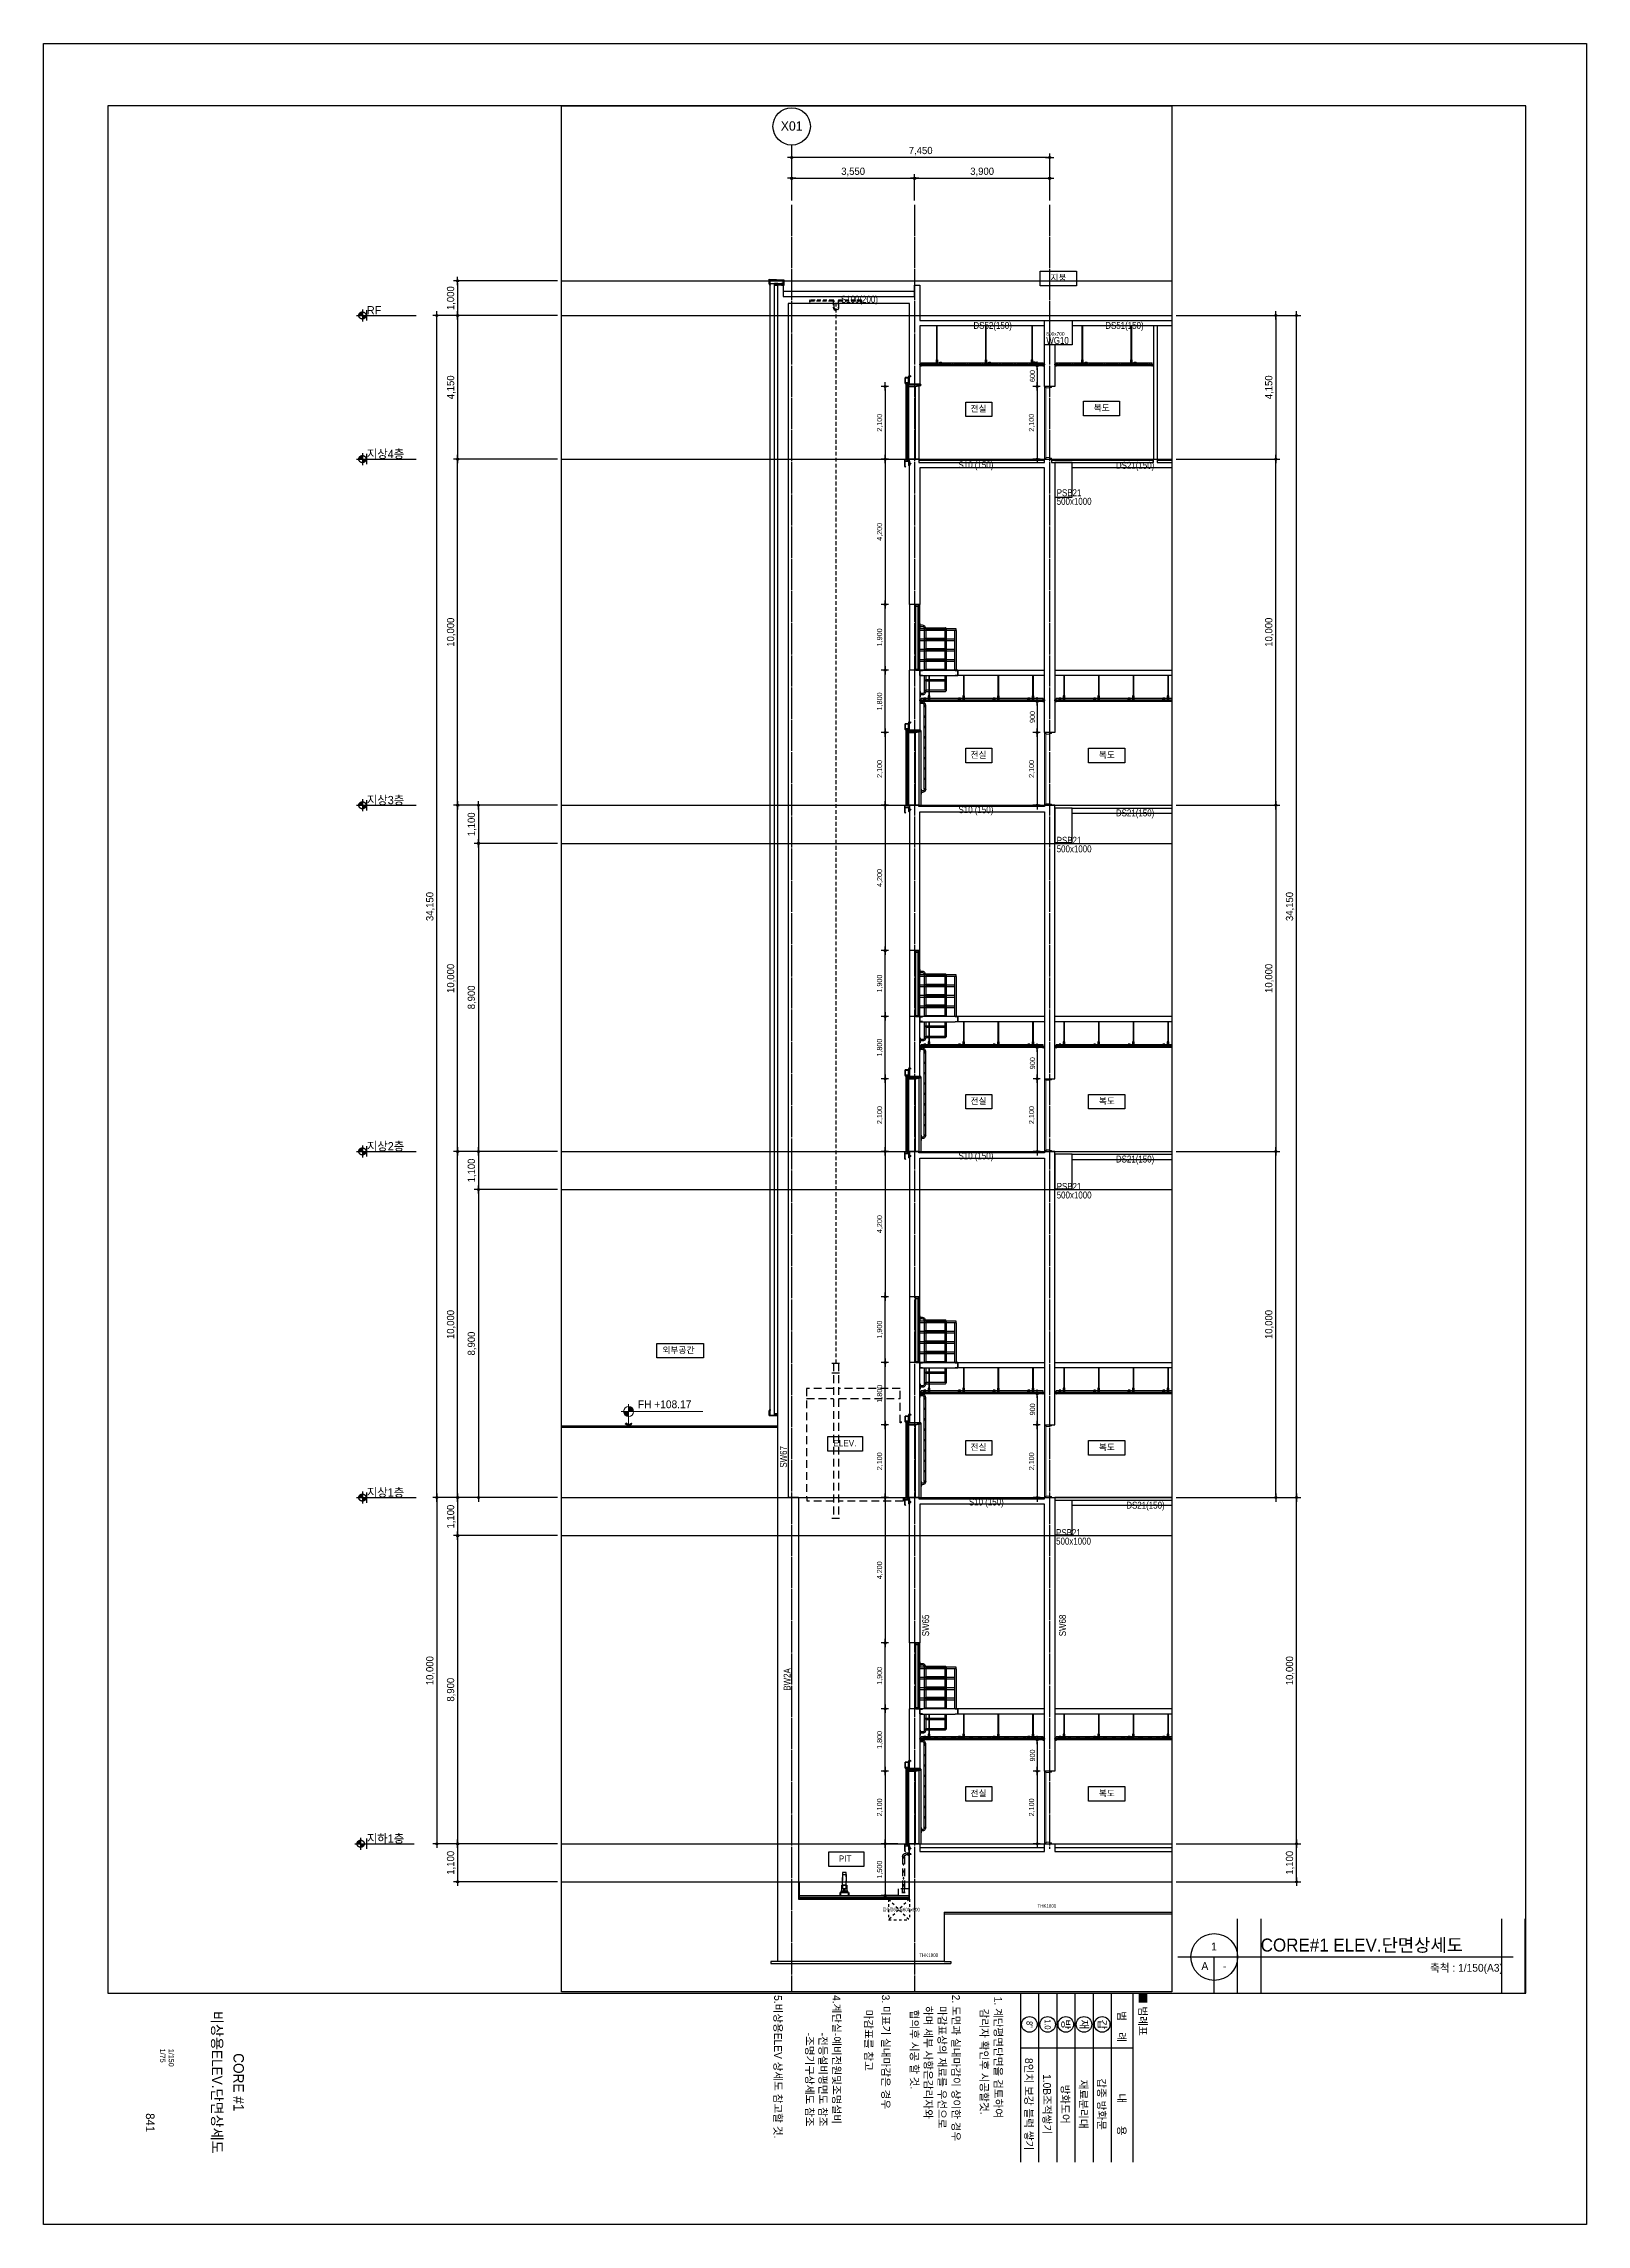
# Model space of a CAD drawing. Header units: millimetres. Extents: x 11948722 to 13111668, y -10771712 to -10232988.
# Drawn here: x 12117581 to 12162131, y -10587159 to -10524159 of the extents above; entities that cross this region are included whole.
import ezdxf
from ezdxf.enums import TextEntityAlignment as Align

# ---------------------------------------------------------------- set-up
doc = ezdxf.new("R2010")
doc.units = ezdxf.units.MM
doc.header["$LTSCALE"] = 150
doc.header["$MEASUREMENT"] = 0
for name, pattern in [('CEN', [6.2, 6, -0.1, 0, -0.1]), ('HID', [2.3, 1.5, -0.8]), ('HIDDEN', [2, 1, -1]), ('Xref-계단단면도$0$CEN', [62, 60, -1, 0, -1]), ('Xref-계단단면도$0$CENTERk1', [12.3, 10, -1, 0.3, -1]), ('Xref-계단단면도$0$HIDDEN', [0.375, 0.25, -0.125])]:
    doc.linetypes.add(name, pattern=pattern)
doc.layers.get('0').update_dxf_attribs({"linetype": 'CONTINUOUS'})
doc.layers.get('Defpoints').update_dxf_attribs({"color": 117, "linetype": 'CONTINUOUS'})
for name, color, linetype in [('4', 4, 'CONTINUOUS'), ('8', 8, 'CONTINUOUS'), ('A-FIN-4', 9, 'CONTINUOUS'), ('A-HAT-251', 251, 'CONTINUOUS'), ('A-STEEL-7', 7, 'CONTINUOUS'), ('A-TXT-5.0', 3, 'CONTINUOUS'), ('A-중심선', 10, 'CEN'), ('BOX', 7, 'CONTINUOUS'), ('BOX TEXT', 3, 'CONTINUOUS'), ('CON', 2, 'CONTINUOUS'), ('CON-C', 2, 'CONTINUOUS'), ('ELE-06', 6, 'CONTINUOUS'), ('ELE-2', 4, 'CONTINUOUS'), ('ELE-3', 7, 'CONTINUOUS'), ('ELE-8', 8, 'CONTINUOUS'), ('ELE03', 4, 'CONTINUOUS'), ('ELE08', 8, 'CONTINUOUS'), ('elev', 8, 'HID'), ('ETC', 8, 'CONTINUOUS'), ('FIN', 5, 'CONTINUOUS'), ('FIN-1', 9, 'CONTINUOUS'), ('helco', 7, 'CONTINUOUS'), ('PIR판넬', 4, 'CONTINUOUS'), ('revcloud', 1, 'CONTINUOUS'), ('TEX-SYM', 3, 'CONTINUOUS'), ('TXT1', 3, 'CONTINUOUS'), ('WIN', 4, 'CONTINUOUS'), ('WM', 8, 'X_LINE'), ('Xref-계단단면도$0$3 dim0', 7, 'CONTINUOUS'), ('Xref-계단단면도$0$4', 4, 'CONTINUOUS'), ('Xref-계단단면도$0$8', 8, 'CONTINUOUS'), ('Xref-계단단면도$0$A-TEX-SYM', 3, 'CONTINUOUS'), ('Xref-계단단면도$0$A-TIT', 2, 'CONTINUOUS'), ('Xref-계단단면도$0$A-TXT-3.0', 3, 'CONTINUOUS'), ('Xref-계단단면도$0$A-TXT-5.0', 3, 'CONTINUOUS'), ('Xref-계단단면도$0$CEN', 1, 'CONTINUOUS'), ('Xref-계단단면도$0$DIM', 7, 'CONTINUOUS'), ('Xref-계단단면도$0$Dimtxt_011-237-1261', 253, 'CONTINUOUS'), ('Xref-계단단면도$0$ELE-3', 6, 'CONTINUOUS'), ('Xref-계단단면도$0$FIN', 5, 'CONTINUOUS'), ('Xref-계단단면도$0$square', 143, 'CONTINUOUS'), ('Xref-계단단면도$0$stru_011-237-1261', 3, 'CONTINUOUS'), ('Xref-계단단면도$0$SYM', 7, 'CONTINUOUS'), ('Xref-계단단면도$0$SYM-1', 7, 'CONTINUOUS'), ('Xref-계단단면도$0$SYM-2', 7, 'CONTINUOUS'), ('Xref-계단단면도$0$TEX', 3, 'CONTINUOUS'), ('Xref-계단단면도$0$TEX-SYM', 3, 'CONTINUOUS'), ('판넬_PIR 우레탄', 4, 'CONTINUOUS')]:
    doc.layers.add(name, color=color, linetype=linetype)
doc.layers.add('Xref-계단단면도$0$A-DOR', color=4, linetype='CONTINUOUS', lineweight=0)
doc.layers.add('Xref-계단단면도$0$박스', color=6, linetype='CONTINUOUS', lineweight=15)
doc.styles.add('A.NARROW', font='ARIALN.TTF')
doc.styles.get("Standard").update_dxf_attribs({"font": 'NanumGothic.ttf'})
doc.styles.add('Xref-계단단면도$0$나눔고딕 Se', font='')
doc.styles.add('Xref-계단단면도$0$돋움', font='')
doc.styles.add('돋움', font='')
doc.styles.add('주석', font='')
doc.styles.get('Xref-계단단면도$0$나눔고딕 Se').set_extended_font_data('Dotum')
doc.styles.get('Xref-계단단면도$0$돋움').set_extended_font_data('Dotum')
doc.styles.get('돋움').set_extended_font_data('Dotum')
doc.styles.get('주석').set_extended_font_data('Dotum')
doc.linetypes.add('X_LINE', pattern='A,0.8,-0.15,["X",Standard,S=0.1,R=0,X=-0.05,Y=-0.05],-0.15', length=1.1)
doc.dimstyles.new('Xref-계단단면도$0$A1-100', dxfattribs={"dimtxt": 3, "dimasz": 1, "dimexe": 2, "dimexo": 2, "dimgap": 1, "dimtad": 1, "dimdec": 0, "dimzin": 12, "dimdsep": 46, "dimlunit": 6, "dimtxsty": 'Xref-계단단면도$0$나눔고딕 Se', "dimblk1": 'Xref-계단단면도$0$DIMDOT', "dimblk2": 'Xref-계단단면도$0$DIMDOT', "dimsah": 1, "dimcen": -1, "dimdle": 2, "dimclrd": 256, "dimclre": 256, "dimclrt": 3, "dimadec": 0, "dimazin": 0, "dimtfac": 1, "dimtdec": 0, "dimtix": 1, "dimtmove": 2, "dimatfit": 3, "dimldrblk": 'Xref-계단단면도$0$DIMDOT', "dimfxl": 1, "dimtvp": 1, "dimtolj": 1, "dimtzin": 12, "dimlwd": -1, "dimlwe": -1, "dimarcsym": 0})

msp = doc.modelspace()

# ---------------------------------------------------------------- texts
at = {"layer": 'A-TXT-5.0', "style": '돋움'}
msp.add_text('841', height=250, rotation=270, dxfattribs=at).set_placement((12120659.3, -10584492.9), align=Align.MIDDLE_RIGHT)
at = {"layer": 'BOX TEXT', "linetype": 'HID', "style": '돋움'}
for s, p in [('5.비상용ELEV 상세도 참고할 것.', (12138788, -10580536.6)), ('4.계단실-예비전원및조명설비', (12140479.6, -10580536.6)), ('1. 계단평면단면을 검토하여 ', (12145146.9, -10580581.9)), ('감리자 확인후 시공할것.', (12144743.3, -10580925.8)), ('-조명기구상세도 참조', (12139700.6, -10581621.5)), ('-전등설비평면도 참조', (12140087, -10581621.5))]:
    msp.add_text(s, height=224.465, rotation=270, dxfattribs=at).set_placement(p, align=Align.MIDDLE_LEFT)
for s, height, p in [(' 3. 미표기 실내마감은 경우', 224.465, (12141788.4, -10580441.9)), (' 2. 도면과 실내마감이 상이한 경우', 224.465, (12143816.5, -10580441.9)), ('마감표를 참고', 224.47, (12141291.1, -10580955.2)), ('협의후 시공 할 것.', 224.465, (12142615.3, -10580958.3)), ('     하며 세부 사항은감리자와 ', 224.465, (12143014, -10580441.9)), ('     마감표상의 재료를 우선으로 ', 224.465, (12143414.8, -10580441.9))]:
    msp.add_text(s, height=height, rotation=270, dxfattribs=at).set_placement(p)
at = {"layer": 'Defpoints', "style": 'A.NARROW'}
for s, height, p in [('S100(200)', 200, (12140604.8, -10531544)), ('DS52(150)', 200, (12144432.7, -10532299.9)), ('DS51(150)', 200, (12148239.2, -10532299.9)), ('WG10', 200, (12146536.1, -10532734.4)), ('800x700', 100, (12146536.1, -10532544.3)), ('S10 (150)', 200, (12144000.4, -10536329.9)), ('DS21(150)', 200, (12148545.5, -10536342.8)), ('500x1000', 200, (12146836.1, -10537381.8)), ('PSB21', 200, (12146836.1, -10537134.4)), ('S10 (150)', 200, (12144000.4, -10546289.9)), ('DS21(150)', 200, (12148545.5, -10546382.8)), ('500x1000', 200, (12146836.1, -10547421.8)), ('PSB21', 200, (12146836.1, -10547174.4)), ('S10 (150)', 200, (12144000.4, -10556289.9)), ('DS21(150)', 200, (12148545.5, -10556382.8)), ('500x1000', 200, (12146836.1, -10557421.8)), ('PSB21', 200, (12146836.1, -10557174.4)), ('S10 (150)', 200, (12144300.4, -10566289.9)), ('DS21(150)', 200, (12148845.5, -10566382.8)), ('500x1000', 200, (12146818.9, -10567421.8)), ('PSB21', 200, (12146818.9, -10567174.4))]:
    msp.add_text(s, height=height, dxfattribs=at).set_placement(p, align=Align.MIDDLE_LEFT)
for s, p in [('SW67', (12138946.5, -10565299)), ('SW65', (12143051.6, -10570168.5)), ('SW68', (12147004.4, -10570168.5)), ('BW2A', (12139050.9, -10571741.5))]:
    msp.add_text(s, height=200, rotation=90, dxfattribs=at).set_placement(p, align=Align.MIDDLE_LEFT)
at = {"layer": 'Defpoints', "style": '주석', "width": 0.8}
for s, p in [('집수정600x600x600', (12141808.3, -10578064.4)), ('THK1800', (12146283.3, -10577959.3)), ('THK1800', (12142870.6, -10579382.3))]:
    msp.add_text(s, height=100, dxfattribs=at).set_placement(p, align=Align.MIDDLE_LEFT)
at = {"layer": 'TEX-SYM', "color": 3, "style": '돋움'}
msp.add_text('■ 범례표 ', height=225, rotation=270, dxfattribs=at).set_placement((12149210, -10580473.7))
for s, height, p in [('비상용ELEV.단면상세도', 300, (12122441.3, -10583054.6)), ('범    례', 225, (12148599.3, -10581447)), ('CORE #1', 300, (12123063.8, -10583054.6)), ('8인치 보강 블럭 쌓기', 225, (12145919.7, -10583686.3)), ('1.0B조적쌓기', 225, (12146444.7, -10583686.3)), ('방화도어', 225, (12146969.7, -10583686.3)), ('재료분리대', 225, (12147494.7, -10583686.3)), ('갑종 방화문', 225, (12148019.7, -10583686.3)), ('내        용', 225, (12148599.3, -10583983.9))]:
    msp.add_text(s, height=height, rotation=270, dxfattribs=at).set_placement(p, align=Align.CENTER)
at = {"layer": 'TEX-SYM', "color": 3, "style": '돋움', "width": 0.9}
for s, p in [('8"', (12146051.4, -10581382.4)), ('1.0', (12146576.4, -10581382.4))]:
    msp.add_text(s, height=180, rotation=270, dxfattribs=at).set_placement(p, align=Align.MIDDLE_CENTER)
at = {"layer": 'TEX-SYM', "color": 3, "style": '돋움'}
for s, p in [('방', (12147101.4, -10581382.4)), ('재', (12147626.4, -10581382.4)), ('갑', (12148151.4, -10581382.4))]:
    msp.add_text(s, height=225, rotation=270, dxfattribs=at).set_placement(p, align=Align.MIDDLE_CENTER)
at = {"layer": 'TXT1', "color": 3, "style": '돋움'}
for s, p in [('1/75', (12121020.9, -10582284.7)), ('1/150', (12121268.3, -10582345.5))]:
    msp.add_text(s, height=150, rotation=270, dxfattribs=at).set_placement(p, align=Align.MIDDLE_CENTER)
at = {"layer": 'Xref-계단단면도$0$A-TEX-SYM', "style": 'Xref-계단단면도$0$돋움'}
msp.add_text('FH +108.17', height=225, dxfattribs=at).set_placement((12134740.7, -10563580.4))
at = {"layer": 'Xref-계단단면도$0$A-TXT-3.0', "style": 'Xref-계단단면도$0$돋움'}
for s, p in [('RF', (12126915.5, -10531862.8)), ('지상4층', (12126915.5, -10536012.8)), ('지상3층', (12126915.5, -10546012.8)), ('지상2층', (12126915.5, -10556012.8)), ('지상1층', (12126915.5, -10566012.8)), ('지하1층', (12126915.5, -10576012.8))]:
    msp.add_text(s, height=240, dxfattribs=at).set_placement(p, align=Align.MIDDLE_LEFT)
at = {"layer": 'Xref-계단단면도$0$A-TXT-5.0', "style": 'Xref-계단단면도$0$돋움'}
msp.add_text('CORE#1 ELEV.단면상세도', height=375, dxfattribs=at).set_placement((12152727.1, -10579276.9))
msp.add_text('축척 : 1/150(A3)', height=225, dxfattribs=at).set_placement((12159720.6, -10579747.3), align=Align.MIDDLE_RIGHT)
at = {"layer": 'Xref-계단단면도$0$SYM-2', "color": 3}
for s, height, style, p in [('X01', 270, 'Xref-계단단면도$0$돋움', (12139182.5, -10526538.4)), ('A', 225, 'Xref-계단단면도$0$나눔고딕 Se', (12151114.9, -10579693.3)), ('1', 225, 'Xref-계단단면도$0$나눔고딕 Se', (12151375.4, -10579133.3)), ('-', 225, 'Xref-계단단면도$0$나눔고딕 Se', (12151684.8, -10579697.6))]:
    msp.add_text(s, height=height, dxfattribs=dict(at, style=style)).set_placement(p, align=Align.MIDDLE_CENTER)
at = {"layer": 'Xref-계단단면도$0$TEX', "style": 'Xref-계단단면도$0$돋움'}
for s, p in [('지붕', (12146655.8, -10530925.9)), ('전실', (12144348.2, -10534706.1)), ('복도', (12147902.6, -10534681)), ('전실', (12144348.2, -10544706.1)), ('복도', (12148052.6, -10544706.1)), ('전실', (12144348.2, -10554706.1)), ('복도', (12148052.6, -10554706.1)), ('외부공간', (12135450.5, -10561901.3)), ('ELEV.', (12140386.1, -10564590.6)), ('전실', (12144348.2, -10564706.1)), ('복도', (12148052.6, -10564706.1)), ('전실', (12144348.2, -10574706.1)), ('복도', (12148052.6, -10574706.1)), ('PIT', (12140544.8, -10576592))]:
    msp.add_text(s, height=180, dxfattribs=at).set_placement(p, align=Align.MIDDLE_LEFT)

# ---------------------------------------------------------------- blocks, each defined once
blk = doc.blocks.new('Xref-계단단면도$0$DIMDOT')
at = {"color": 0}
blk.add_line((-2, 0), (2, 0), dxfattribs=at)
for radius in [0.5, 0.25]:
    blk.add_circle((0, 0), radius, dxfattribs=at)
blk = doc.blocks.new('*D104')
at = {"layer": 'Defpoints', "color": 0, "transparency": 16777216}
for p in [(12128937, -10532013), (12132537, -10532013), (12132537, -10566163)]:
    blk.add_point(p, dxfattribs=at)
at = {"layer": 'Xref-계단단면도$0$3 dim0', "transparency": 16777216}
for p, q in [((12132417, -10532013), (12128817, -10532013)), ((12128937, -10566103), (12128937, -10532073)), ((12132417, -10566163), (12128817, -10566163))]:
    blk.add_line(p, q, dxfattribs=at)
at = {"layer": 'Xref-계단단면도$0$3 dim0', "transparency": 16777216, "xscale": 60, "yscale": 60, "zscale": 60}
for p, rotation in [((12128937, -10532013), 90), ((12128937, -10566163), 270)]:
    blk.add_blockref('Xref-계단단면도$0$DIMDOT', p, dxfattribs=dict(at, rotation=rotation))
at = {"layer": 'Xref-계단단면도$0$3 dim0', "color": 3, "transparency": 16777216, "insert": (12128752, -10549088), "char_height": 210, "attachment_point": 5, "rotation": 90, "style": 'Xref-계단단면도$0$나눔고딕 Se'}
blk.add_mtext('\\A1;34,150', dxfattribs=at)
blk = doc.blocks.new('*D105')
at = {"layer": 'Defpoints', "color": 0, "transparency": 16777216}
for p in [(12132537, -10566163), (12128937, -10576163), (12132537, -10576163)]:
    blk.add_point(p, dxfattribs=at)
at = {"layer": 'Xref-계단단면도$0$3 dim0', "transparency": 16777216}
for p, q in [((12132417, -10566163), (12128817, -10566163)), ((12128937, -10566223), (12128937, -10576103)), ((12132417, -10576163), (12128817, -10576163))]:
    blk.add_line(p, q, dxfattribs=at)
at = {"layer": 'Xref-계단단면도$0$3 dim0', "transparency": 16777216, "xscale": 60, "yscale": 60, "zscale": 60}
for p, rotation in [((12128937, -10566163), 90), ((12128937, -10576163), 270)]:
    blk.add_blockref('Xref-계단단면도$0$DIMDOT', p, dxfattribs=dict(at, rotation=rotation))
at = {"layer": 'Xref-계단단면도$0$3 dim0', "color": 3, "transparency": 16777216, "insert": (12128752, -10571163), "char_height": 210, "attachment_point": 5, "rotation": 90, "style": 'Xref-계단단면도$0$나눔고딕 Se'}
blk.add_mtext('\\A1;10,000', dxfattribs=at)
blk = doc.blocks.new('*D106')
at = {"layer": 'Defpoints', "color": 0, "transparency": 16777216}
for p in [(12132537, -10532013), (12129537, -10536163), (12132537, -10536163)]:
    blk.add_point(p, dxfattribs=at)
at = {"layer": 'Xref-계단단면도$0$3 dim0', "transparency": 16777216}
for p, q in [((12132417, -10532013), (12129417, -10532013)), ((12129537, -10532073), (12129537, -10536103)), ((12132417, -10536163), (12129417, -10536163))]:
    blk.add_line(p, q, dxfattribs=at)
at = {"layer": 'Xref-계단단면도$0$3 dim0', "transparency": 16777216, "xscale": 60, "yscale": 60, "zscale": 60}
for p, rotation in [((12129537, -10532013), 90), ((12129537, -10536163), 270)]:
    blk.add_blockref('Xref-계단단면도$0$DIMDOT', p, dxfattribs=dict(at, rotation=rotation))
at = {"layer": 'Xref-계단단면도$0$3 dim0', "color": 3, "transparency": 16777216, "insert": (12129352, -10534088), "char_height": 210, "attachment_point": 5, "rotation": 90, "style": 'Xref-계단단면도$0$나눔고딕 Se'}
blk.add_mtext('\\A1;4,150', dxfattribs=at)
blk = doc.blocks.new('*D107')
at = {"layer": 'Defpoints', "color": 0, "transparency": 16777216}
for p in [(12129537, -10536163), (12132537, -10536163), (12132537, -10546163)]:
    blk.add_point(p, dxfattribs=at)
at = {"layer": 'Xref-계단단면도$0$3 dim0', "transparency": 16777216}
for p, q in [((12132417, -10536163), (12129417, -10536163)), ((12129537, -10546103), (12129537, -10536223)), ((12132417, -10546163), (12129417, -10546163))]:
    blk.add_line(p, q, dxfattribs=at)
at = {"layer": 'Xref-계단단면도$0$3 dim0', "transparency": 16777216, "xscale": 60, "yscale": 60, "zscale": 60}
for p, rotation in [((12129537, -10536163), 90), ((12129537, -10546163), 270)]:
    blk.add_blockref('Xref-계단단면도$0$DIMDOT', p, dxfattribs=dict(at, rotation=rotation))
at = {"layer": 'Xref-계단단면도$0$3 dim0', "color": 3, "transparency": 16777216, "insert": (12129352, -10541163), "char_height": 210, "attachment_point": 5, "rotation": 90, "style": 'Xref-계단단면도$0$나눔고딕 Se'}
blk.add_mtext('\\A1;10,000', dxfattribs=at)
blk = doc.blocks.new('*D108')
at = {"layer": 'Defpoints', "color": 0, "transparency": 16777216}
for p in [(12132537, -10567263), (12129537, -10576163), (12132537, -10576163)]:
    blk.add_point(p, dxfattribs=at)
at = {"layer": 'Xref-계단단면도$0$3 dim0', "transparency": 16777216}
for p, q in [((12132417, -10567263), (12129417, -10567263)), ((12129537, -10567323), (12129537, -10576103)), ((12132417, -10576163), (12129417, -10576163))]:
    blk.add_line(p, q, dxfattribs=at)
at = {"layer": 'Xref-계단단면도$0$3 dim0', "transparency": 16777216, "xscale": 60, "yscale": 60, "zscale": 60}
for p, rotation in [((12129537, -10567263), 90), ((12129537, -10576163), 270)]:
    blk.add_blockref('Xref-계단단면도$0$DIMDOT', p, dxfattribs=dict(at, rotation=rotation))
at = {"layer": 'Xref-계단단면도$0$3 dim0', "color": 3, "transparency": 16777216, "insert": (12129352, -10571713), "char_height": 210, "attachment_point": 5, "rotation": 90, "style": 'Xref-계단단면도$0$나눔고딕 Se'}
blk.add_mtext('\\A1;8,900', dxfattribs=at)
blk = doc.blocks.new('*D109')
at = {"layer": 'Defpoints', "color": 0, "transparency": 16777216}
for p in [(12150163, -10532013), (12153763, -10532013), (12150163, -10566163)]:
    blk.add_point(p, dxfattribs=at)
at = {"layer": 'Xref-계단단면도$0$3 dim0', "transparency": 16777216}
for p, q in [((12150283, -10532013), (12153883, -10532013)), ((12153763, -10566103), (12153763, -10532073)), ((12150283, -10566163), (12153883, -10566163))]:
    blk.add_line(p, q, dxfattribs=at)
at = {"layer": 'Xref-계단단면도$0$3 dim0', "transparency": 16777216, "xscale": 60, "yscale": 60, "zscale": 60}
for p, rotation in [((12153763, -10532013), 90), ((12153763, -10566163), 270)]:
    blk.add_blockref('Xref-계단단면도$0$DIMDOT', p, dxfattribs=dict(at, rotation=rotation))
at = {"layer": 'Xref-계단단면도$0$3 dim0', "color": 3, "transparency": 16777216, "insert": (12153578, -10549088), "char_height": 210, "attachment_point": 5, "rotation": 90, "style": 'Xref-계단단면도$0$나눔고딕 Se'}
blk.add_mtext('\\A1;34,150', dxfattribs=at)
blk = doc.blocks.new('*D110')
at = {"layer": 'Defpoints', "color": 0, "transparency": 16777216}
for p in [(12150163, -10532013), (12150163, -10536163), (12153163, -10536163)]:
    blk.add_point(p, dxfattribs=at)
at = {"layer": 'Xref-계단단면도$0$3 dim0', "transparency": 16777216}
for p, q in [((12150283, -10532013), (12153283, -10532013)), ((12153163, -10532073), (12153163, -10536103)), ((12150283, -10536163), (12153283, -10536163))]:
    blk.add_line(p, q, dxfattribs=at)
at = {"layer": 'Xref-계단단면도$0$3 dim0', "transparency": 16777216, "xscale": 60, "yscale": 60, "zscale": 60}
for p, rotation in [((12153163, -10532013), 90), ((12153163, -10536163), 270)]:
    blk.add_blockref('Xref-계단단면도$0$DIMDOT', p, dxfattribs=dict(at, rotation=rotation))
at = {"layer": 'Xref-계단단면도$0$3 dim0', "color": 3, "transparency": 16777216, "insert": (12152978, -10534088), "char_height": 210, "attachment_point": 5, "rotation": 90, "style": 'Xref-계단단면도$0$나눔고딕 Se'}
blk.add_mtext('\\A1;4,150', dxfattribs=at)
blk = doc.blocks.new('*D111')
at = {"layer": 'Defpoints', "color": 0, "transparency": 16777216}
for p in [(12150163, -10536163), (12153163, -10536163), (12150163, -10546163)]:
    blk.add_point(p, dxfattribs=at)
at = {"layer": 'Xref-계단단면도$0$3 dim0', "transparency": 16777216}
for p, q in [((12150283, -10536163), (12153283, -10536163)), ((12153163, -10546103), (12153163, -10536223)), ((12150283, -10546163), (12153283, -10546163))]:
    blk.add_line(p, q, dxfattribs=at)
at = {"layer": 'Xref-계단단면도$0$3 dim0', "transparency": 16777216, "xscale": 60, "yscale": 60, "zscale": 60}
for p, rotation in [((12153163, -10536163), 90), ((12153163, -10546163), 270)]:
    blk.add_blockref('Xref-계단단면도$0$DIMDOT', p, dxfattribs=dict(at, rotation=rotation))
at = {"layer": 'Xref-계단단면도$0$3 dim0', "color": 3, "transparency": 16777216, "insert": (12152978, -10541163), "char_height": 210, "attachment_point": 5, "rotation": 90, "style": 'Xref-계단단면도$0$나눔고딕 Se'}
blk.add_mtext('\\A1;10,000', dxfattribs=at)
blk = doc.blocks.new('*D112')
at = {"layer": 'Defpoints', "color": 0, "transparency": 16777216}
for p in [(12150163, -10546163), (12150163, -10556163), (12153163, -10556163)]:
    blk.add_point(p, dxfattribs=at)
at = {"layer": 'Xref-계단단면도$0$3 dim0', "transparency": 16777216}
for p, q in [((12150283, -10546163), (12153283, -10546163)), ((12153163, -10546223), (12153163, -10556103)), ((12150283, -10556163), (12153283, -10556163))]:
    blk.add_line(p, q, dxfattribs=at)
at = {"layer": 'Xref-계단단면도$0$3 dim0', "transparency": 16777216, "xscale": 60, "yscale": 60, "zscale": 60}
for p, rotation in [((12153163, -10546163), 90), ((12153163, -10556163), 270)]:
    blk.add_blockref('Xref-계단단면도$0$DIMDOT', p, dxfattribs=dict(at, rotation=rotation))
at = {"layer": 'Xref-계단단면도$0$3 dim0', "color": 3, "transparency": 16777216, "insert": (12152978, -10551163), "char_height": 210, "attachment_point": 5, "rotation": 90, "style": 'Xref-계단단면도$0$나눔고딕 Se'}
blk.add_mtext('\\A1;10,000', dxfattribs=at)
blk = doc.blocks.new('*D113')
at = {"layer": 'Defpoints', "color": 0, "transparency": 16777216}
for p in [(12150163, -10556163), (12153163, -10556163), (12150163, -10566163)]:
    blk.add_point(p, dxfattribs=at)
at = {"layer": 'Xref-계단단면도$0$3 dim0', "transparency": 16777216}
for p, q in [((12150283, -10556163), (12153283, -10556163)), ((12153163, -10566103), (12153163, -10556223)), ((12150283, -10566163), (12153283, -10566163))]:
    blk.add_line(p, q, dxfattribs=at)
at = {"layer": 'Xref-계단단면도$0$3 dim0', "transparency": 16777216, "xscale": 60, "yscale": 60, "zscale": 60}
for p, rotation in [((12153163, -10556163), 90), ((12153163, -10566163), 270)]:
    blk.add_blockref('Xref-계단단면도$0$DIMDOT', p, dxfattribs=dict(at, rotation=rotation))
at = {"layer": 'Xref-계단단면도$0$3 dim0', "color": 3, "transparency": 16777216, "insert": (12152978, -10561163), "char_height": 210, "attachment_point": 5, "rotation": 90, "style": 'Xref-계단단면도$0$나눔고딕 Se'}
blk.add_mtext('\\A1;10,000', dxfattribs=at)
blk = doc.blocks.new('*D114')
at = {"layer": 'Defpoints', "color": 0, "transparency": 16777216}
for p in [(12129537, -10546163), (12132537, -10546163), (12132537, -10556163)]:
    blk.add_point(p, dxfattribs=at)
at = {"layer": 'Xref-계단단면도$0$3 dim0', "transparency": 16777216}
for p, q in [((12132417, -10546163), (12129417, -10546163)), ((12129537, -10556103), (12129537, -10546223)), ((12132417, -10556163), (12129417, -10556163))]:
    blk.add_line(p, q, dxfattribs=at)
at = {"layer": 'Xref-계단단면도$0$3 dim0', "transparency": 16777216, "xscale": 60, "yscale": 60, "zscale": 60}
for p, rotation in [((12129537, -10546163), 90), ((12129537, -10556163), 270)]:
    blk.add_blockref('Xref-계단단면도$0$DIMDOT', p, dxfattribs=dict(at, rotation=rotation))
at = {"layer": 'Xref-계단단면도$0$3 dim0', "color": 3, "transparency": 16777216, "insert": (12129352, -10551163), "char_height": 210, "attachment_point": 5, "rotation": 90, "style": 'Xref-계단단면도$0$나눔고딕 Se'}
blk.add_mtext('\\A1;10,000', dxfattribs=at)
blk = doc.blocks.new('*D115')
at = {"layer": 'Defpoints', "color": 0, "transparency": 16777216}
for p in [(12129537, -10556163), (12132537, -10556163), (12132537, -10566163)]:
    blk.add_point(p, dxfattribs=at)
at = {"layer": 'Xref-계단단면도$0$3 dim0', "transparency": 16777216}
for p, q in [((12132417, -10556163), (12129417, -10556163)), ((12129537, -10566103), (12129537, -10556223)), ((12132417, -10566163), (12129417, -10566163))]:
    blk.add_line(p, q, dxfattribs=at)
at = {"layer": 'Xref-계단단면도$0$3 dim0', "transparency": 16777216, "xscale": 60, "yscale": 60, "zscale": 60}
for p, rotation in [((12129537, -10556163), 90), ((12129537, -10566163), 270)]:
    blk.add_blockref('Xref-계단단면도$0$DIMDOT', p, dxfattribs=dict(at, rotation=rotation))
at = {"layer": 'Xref-계단단면도$0$3 dim0', "color": 3, "transparency": 16777216, "insert": (12129352, -10561163), "char_height": 210, "attachment_point": 5, "rotation": 90, "style": 'Xref-계단단면도$0$나눔고딕 Se'}
blk.add_mtext('\\A1;10,000', dxfattribs=at)
blk = doc.blocks.new('*D116')
at = {"layer": 'Defpoints', "color": 0, "transparency": 16777216}
for p in [(12150163, -10566163), (12153763, -10566163), (12150163, -10576163)]:
    blk.add_point(p, dxfattribs=at)
at = {"layer": 'Xref-계단단면도$0$3 dim0', "transparency": 16777216}
for p, q in [((12150283, -10566163), (12153883, -10566163)), ((12153763, -10576103), (12153763, -10566223)), ((12150283, -10576163), (12153883, -10576163))]:
    blk.add_line(p, q, dxfattribs=at)
at = {"layer": 'Xref-계단단면도$0$3 dim0', "transparency": 16777216, "xscale": 60, "yscale": 60, "zscale": 60}
for p, rotation in [((12153763, -10566163), 90), ((12153763, -10576163), 270)]:
    blk.add_blockref('Xref-계단단면도$0$DIMDOT', p, dxfattribs=dict(at, rotation=rotation))
at = {"layer": 'Xref-계단단면도$0$3 dim0', "color": 3, "transparency": 16777216, "insert": (12153578, -10571163), "char_height": 210, "attachment_point": 5, "rotation": 90, "style": 'Xref-계단단면도$0$나눔고딕 Se'}
blk.add_mtext('\\A1;10,000', dxfattribs=at)
blk = doc.blocks.new('*D117')
at = {"layer": 'Defpoints', "color": 0, "transparency": 16777216}
for p in [(12150163, -10576163), (12153763, -10576163), (12150163, -10577263)]:
    blk.add_point(p, dxfattribs=at)
at = {"layer": 'Xref-계단단면도$0$3 dim0', "transparency": 16777216}
for p, q in [((12150283, -10576163), (12153883, -10576163)), ((12153763, -10577203), (12153763, -10576223)), ((12150283, -10577263), (12153883, -10577263))]:
    blk.add_line(p, q, dxfattribs=at)
at = {"layer": 'Xref-계단단면도$0$3 dim0', "transparency": 16777216, "xscale": 60, "yscale": 60, "zscale": 60}
for p, rotation in [((12153763, -10576163), 90), ((12153763, -10577263), 270)]:
    blk.add_blockref('Xref-계단단면도$0$DIMDOT', p, dxfattribs=dict(at, rotation=rotation))
at = {"layer": 'Xref-계단단면도$0$3 dim0', "color": 3, "transparency": 16777216, "insert": (12153578, -10576713), "char_height": 210, "attachment_point": 5, "rotation": 90, "style": 'Xref-계단단면도$0$나눔고딕 Se'}
blk.add_mtext('\\A1;1,100', dxfattribs=at)
blk = doc.blocks.new('*D118')
at = {"layer": 'Defpoints', "color": 0, "transparency": 16777216}
for p in [(12132537, -10576163), (12129537, -10577263), (12132537, -10577263)]:
    blk.add_point(p, dxfattribs=at)
at = {"layer": 'Xref-계단단면도$0$3 dim0', "transparency": 16777216}
for p, q in [((12132417, -10576163), (12129417, -10576163)), ((12129537, -10576223), (12129537, -10577203)), ((12132417, -10577263), (12129417, -10577263))]:
    blk.add_line(p, q, dxfattribs=at)
at = {"layer": 'Xref-계단단면도$0$3 dim0', "transparency": 16777216, "xscale": 60, "yscale": 60, "zscale": 60}
for p, rotation in [((12129537, -10576163), 90), ((12129537, -10577263), 270)]:
    blk.add_blockref('Xref-계단단면도$0$DIMDOT', p, dxfattribs=dict(at, rotation=rotation))
at = {"layer": 'Xref-계단단면도$0$3 dim0', "color": 3, "transparency": 16777216, "insert": (12129352, -10576713), "char_height": 210, "attachment_point": 5, "rotation": 90, "style": 'Xref-계단단면도$0$나눔고딕 Se'}
blk.add_mtext('\\A1;1,100', dxfattribs=at)
blk = doc.blocks.new('*D97')
at = {"layer": 'Defpoints', "color": 0, "transparency": 16777216}
for p in [(12132537, -10566163), (12129537, -10567263), (12132537, -10567263)]:
    blk.add_point(p, dxfattribs=at)
at = {"layer": 'Xref-계단단면도$0$3 dim0', "transparency": 16777216}
for p, q in [((12132417, -10566163), (12129417, -10566163)), ((12129537, -10566223), (12129537, -10567203)), ((12132417, -10567263), (12129417, -10567263))]:
    blk.add_line(p, q, dxfattribs=at)
at = {"layer": 'Xref-계단단면도$0$3 dim0', "transparency": 16777216, "xscale": 60, "yscale": 60, "zscale": 60}
for p, rotation in [((12129537, -10566163), 90), ((12129537, -10567263), 270)]:
    blk.add_blockref('Xref-계단단면도$0$DIMDOT', p, dxfattribs=dict(at, rotation=rotation))
at = {"layer": 'Xref-계단단면도$0$3 dim0', "color": 3, "transparency": 16777216, "insert": (12129352, -10566713), "char_height": 210, "attachment_point": 5, "rotation": 90, "style": 'Xref-계단단면도$0$나눔고딕 Se'}
blk.add_mtext('\\A1;1,100', dxfattribs=at)
blk = doc.blocks.new('*D98')
at = {"layer": 'Defpoints', "color": 0, "transparency": 16777216}
for p in [(12139183, -10527451), (12146633, -10528240), (12139183, -10528813)]:
    blk.add_point(p, dxfattribs=at)
at = {"layer": 'Xref-계단단면도$0$3 dim0', "transparency": 16777216}
for p, q in [((12139183, -10528693), (12139183, -10527331)), ((12146573, -10527451), (12139243, -10527451)), ((12146633, -10528120), (12146633, -10527331))]:
    blk.add_line(p, q, dxfattribs=at)
at = {"layer": 'Xref-계단단면도$0$3 dim0', "transparency": 16777216, "xscale": 60, "yscale": 60, "zscale": 60, "rotation": 180}
blk.add_blockref('Xref-계단단면도$0$DIMDOT', (12139183, -10527451), dxfattribs=at)
at = {"layer": 'Xref-계단단면도$0$3 dim0', "transparency": 16777216, "xscale": 60, "yscale": 60, "zscale": 60}
blk.add_blockref('Xref-계단단면도$0$DIMDOT', (12146633, -10527451), dxfattribs=at)
at = {"layer": 'Xref-계단단면도$0$3 dim0', "color": 3, "transparency": 16777216, "insert": (12142908, -10527266), "char_height": 210, "attachment_point": 5, "style": 'Xref-계단단면도$0$나눔고딕 Se'}
blk.add_mtext('\\A1;7,450', dxfattribs=at)
blk = doc.blocks.new('*D99')
at = {"layer": 'Defpoints', "color": 0, "transparency": 16777216}
for p in [(12146633, -10528051), (12142733, -10528813), (12146633, -10528813)]:
    blk.add_point(p, dxfattribs=at)
at = {"layer": 'Xref-계단단면도$0$3 dim0', "transparency": 16777216}
for p, q in [((12142733, -10528693), (12142733, -10527931)), ((12142793, -10528051), (12146573, -10528051)), ((12146633, -10528693), (12146633, -10527931))]:
    blk.add_line(p, q, dxfattribs=at)
at = {"layer": 'Xref-계단단면도$0$3 dim0', "transparency": 16777216, "xscale": 60, "yscale": 60, "zscale": 60, "rotation": 180}
blk.add_blockref('Xref-계단단면도$0$DIMDOT', (12142733, -10528051), dxfattribs=at)
at = {"layer": 'Xref-계단단면도$0$3 dim0', "transparency": 16777216, "xscale": 60, "yscale": 60, "zscale": 60}
blk.add_blockref('Xref-계단단면도$0$DIMDOT', (12146633, -10528051), dxfattribs=at)
at = {"layer": 'Xref-계단단면도$0$3 dim0', "color": 3, "transparency": 16777216, "insert": (12144683, -10527866), "char_height": 210, "attachment_point": 5, "style": 'Xref-계단단면도$0$나눔고딕 Se'}
blk.add_mtext('\\A1;3,900', dxfattribs=at)
blk = doc.blocks.new('*D100')
at = {"layer": 'Defpoints', "color": 0, "transparency": 16777216}
for p in [(12132537, -10557263), (12130137, -10566163), (12132537, -10566163)]:
    blk.add_point(p, dxfattribs=at)
at = {"layer": 'Xref-계단단면도$0$3 dim0', "transparency": 16777216}
for p, q in [((12132417, -10557263), (12130017, -10557263)), ((12130137, -10557323), (12130137, -10566103)), ((12132417, -10566163), (12130017, -10566163))]:
    blk.add_line(p, q, dxfattribs=at)
at = {"layer": 'Xref-계단단면도$0$3 dim0', "transparency": 16777216, "xscale": 60, "yscale": 60, "zscale": 60}
for p, rotation in [((12130137, -10557263), 90), ((12130137, -10566163), 270)]:
    blk.add_blockref('Xref-계단단면도$0$DIMDOT', p, dxfattribs=dict(at, rotation=rotation))
at = {"layer": 'Xref-계단단면도$0$3 dim0', "color": 3, "transparency": 16777216, "insert": (12129952, -10561713), "char_height": 210, "attachment_point": 5, "rotation": 90, "style": 'Xref-계단단면도$0$나눔고딕 Se'}
blk.add_mtext('\\A1;8,900', dxfattribs=at)
blk = doc.blocks.new('*D101')
at = {"layer": 'Defpoints', "color": 0, "transparency": 16777216}
for p in [(12132537, -10556163), (12130137, -10557263), (12132537, -10557263)]:
    blk.add_point(p, dxfattribs=at)
at = {"layer": 'Xref-계단단면도$0$3 dim0', "transparency": 16777216}
for p, q in [((12132417, -10556163), (12130017, -10556163)), ((12130137, -10556223), (12130137, -10557203)), ((12132417, -10557263), (12130017, -10557263))]:
    blk.add_line(p, q, dxfattribs=at)
at = {"layer": 'Xref-계단단면도$0$3 dim0', "transparency": 16777216, "xscale": 60, "yscale": 60, "zscale": 60}
for p, rotation in [((12130137, -10556163), 90), ((12130137, -10557263), 270)]:
    blk.add_blockref('Xref-계단단면도$0$DIMDOT', p, dxfattribs=dict(at, rotation=rotation))
at = {"layer": 'Xref-계단단면도$0$3 dim0', "color": 3, "transparency": 16777216, "insert": (12129952, -10556713), "char_height": 210, "attachment_point": 5, "rotation": 90, "style": 'Xref-계단단면도$0$나눔고딕 Se'}
blk.add_mtext('\\A1;1,100', dxfattribs=at)
blk = doc.blocks.new('*D102')
at = {"layer": 'Defpoints', "color": 0, "transparency": 16777216}
for p in [(12132537, -10547263), (12130137, -10556163), (12132537, -10556163)]:
    blk.add_point(p, dxfattribs=at)
at = {"layer": 'Xref-계단단면도$0$3 dim0', "transparency": 16777216}
for p, q in [((12132417, -10547263), (12130017, -10547263)), ((12130137, -10547323), (12130137, -10556103)), ((12132417, -10556163), (12130017, -10556163))]:
    blk.add_line(p, q, dxfattribs=at)
at = {"layer": 'Xref-계단단면도$0$3 dim0', "transparency": 16777216, "xscale": 60, "yscale": 60, "zscale": 60}
for p, rotation in [((12130137, -10547263), 90), ((12130137, -10556163), 270)]:
    blk.add_blockref('Xref-계단단면도$0$DIMDOT', p, dxfattribs=dict(at, rotation=rotation))
at = {"layer": 'Xref-계단단면도$0$3 dim0', "color": 3, "transparency": 16777216, "insert": (12129952, -10551713), "char_height": 210, "attachment_point": 5, "rotation": 90, "style": 'Xref-계단단면도$0$나눔고딕 Se'}
blk.add_mtext('\\A1;8,900', dxfattribs=at)
blk = doc.blocks.new('*D103')
at = {"layer": 'Defpoints', "color": 0, "transparency": 16777216}
for p in [(12132537, -10546163), (12130137, -10547263), (12132537, -10547263)]:
    blk.add_point(p, dxfattribs=at)
at = {"layer": 'Xref-계단단면도$0$3 dim0', "transparency": 16777216}
for p, q in [((12132417, -10546163), (12130017, -10546163)), ((12130137, -10546223), (12130137, -10547203)), ((12132417, -10547263), (12130017, -10547263))]:
    blk.add_line(p, q, dxfattribs=at)
at = {"layer": 'Xref-계단단면도$0$3 dim0', "transparency": 16777216, "xscale": 60, "yscale": 60, "zscale": 60}
for p, rotation in [((12130137, -10546163), 90), ((12130137, -10547263), 270)]:
    blk.add_blockref('Xref-계단단면도$0$DIMDOT', p, dxfattribs=dict(at, rotation=rotation))
at = {"layer": 'Xref-계단단면도$0$3 dim0', "color": 3, "transparency": 16777216, "insert": (12129952, -10546713), "char_height": 210, "attachment_point": 5, "rotation": 90, "style": 'Xref-계단단면도$0$나눔고딕 Se'}
blk.add_mtext('\\A1;1,100', dxfattribs=at)
blk = doc.blocks.new('*D119')
at = {"layer": 'Defpoints', "color": 0, "transparency": 16777216}
for p in [(12142733, -10528051), (12139183, -10528813), (12142733, -10528813)]:
    blk.add_point(p, dxfattribs=at)
at = {"layer": 'Xref-계단단면도$0$3 dim0', "transparency": 16777216}
for p, q in [((12139183, -10528693), (12139183, -10527931)), ((12139243, -10528051), (12142673, -10528051)), ((12142733, -10528693), (12142733, -10527931))]:
    blk.add_line(p, q, dxfattribs=at)
at = {"layer": 'Xref-계단단면도$0$3 dim0', "transparency": 16777216, "xscale": 60, "yscale": 60, "zscale": 60, "rotation": 180}
blk.add_blockref('Xref-계단단면도$0$DIMDOT', (12139183, -10528051), dxfattribs=at)
at = {"layer": 'Xref-계단단면도$0$3 dim0', "transparency": 16777216, "xscale": 60, "yscale": 60, "zscale": 60}
blk.add_blockref('Xref-계단단면도$0$DIMDOT', (12142733, -10528051), dxfattribs=at)
at = {"layer": 'Xref-계단단면도$0$3 dim0', "color": 3, "transparency": 16777216, "insert": (12140958, -10527866), "char_height": 210, "attachment_point": 5, "style": 'Xref-계단단면도$0$나눔고딕 Se'}
blk.add_mtext('\\A1;3,550', dxfattribs=at)
blk = doc.blocks.new('ELEV-DOOR')
at = {"layer": 'ELE-3'}
for p, q in [((-124, 2403), (-125, 2403)), ((-125, 2403), (-125, 2240)), ((-125, 2240), (-114, 2228)), ((-124, 2241), (-124, 2403)), ((-112, 2229), (-124, 2241)), ((-22, 2406), (-123, 2406)), ((-123, 2406), (-123, 2380)), ((-123, 2380), (-119, 2380)), ((-119, 2380), (-119, 2402)), ((-119, 2402), (-26, 2402)), ((-114, 2228), (-112, 2229)), ((-77, 2254), (-106, 2254)), ((-106, 2254), (-106, 56)), ((-77, 56), (-77, 2254)), ((-42, 2254), (-72, 2254)), ((-72, 2254), (-72, 56)), ((-65, 2406), (-65, 2408)), ((0, 2406), (-65, 2406)), ((-61, 2412), (-14, 2412)), ((-42, 56), (-42, 2254)), ((-27, 2391), (-29, 2391)), ((-29, 2391), (-29, 2200)), ((-29, 2200), (-27, 2200)), ((-27, 2200), (-27, 2391)), ((-26, 2402), (-26, 2376)), ((-26, 2376), (-22, 2376)), ((-12, 2210), (-26, 2210)), ((-26, 2210), (-26, 2150)), ((-26, 2150), (-26, 50)), ((-26, 2150), (166, 2150)), ((-24, 2152), (-24, 2207)), ((-24, 2207), (-12, 2207)), ((166, 2152), (-24, 2152)), ((-22, 2376), (-22, 2406)), ((312, 2207), (-19, 2207)), ((-19, 2207), (-19, 2205)), ((-19, 2205), (312, 2205)), ((-12, 2207), (-12, 2210)), ((-6, 2420), (-6, 2467)), ((-2, 2471), (0, 2471)), ((0, 2471), (0, 2406)), ((328, 2182), (166, 2152)), ((166, 2150), (330, 2180)), ((330, 2210), (312, 2210)), ((312, 2210), (312, 2207)), ((312, 2207), (328, 2207)), ((312, 2205), (312, 2207)), ((328, 2207), (328, 2182)), ((330, 2180), (330, 2210)), ((-133, 47), (-130, 50)), ((-133, -154), (-133, 47)), ((-133, 38), (-130, 38)), ((-130, 50), (-123, 50)), ((-130, 38), (-130, -153)), ((-110, 23), (-130, 23)), ((-123, 50), (-123, 46)), ((-123, 46), (-117, 46)), ((-75, 39), (-120, 39)), ((-120, 39), (-120, 31)), ((-120, 31), (-110, 31)), ((-117, 46), (-117, 50)), ((-117, 50), (-111, 50)), ((-111, 50), (-111, 46)), ((-111, 46), (-105, 46)), ((-110, 31), (-110, 23)), ((-106, 56), (-77, 56)), ((-105, 46), (-105, 50)), ((-105, 50), (-99, 50)), ((-99, 50), (-99, 46)), ((-99, 46), (-93, 46)), ((-93, 46), (-93, 50)), ((-93, 50), (-87, 50)), ((-87, 50), (-87, 46)), ((-87, 46), (-82, 46)), ((-85, 23), (-85, 31)), ((-85, 31), (-75, 31)), ((-45, 23), (-85, 23)), ((-82, 46), (-82, 50)), ((-82, 50), (-68, 50)), ((-75, 31), (-75, 39)), ((-72, 56), (-42, 56)), ((-68, 50), (-68, 39)), ((-68, 39), (-50, 39)), ((-64, 56), (-64, 45)), ((-64, 45), (-54, 45)), ((-54, 45), (-54, 56)), ((-50, 39), (-50, 50)), ((-50, 50), (0, 50)), ((-40, 39), (-45, 39)), ((-45, 39), (-45, 23)), ((-40, 23), (-40, 39)), ((-30, 23), (-40, 23)), ((-30, 44), (-35, 44)), ((-35, 44), (-35, 29)), ((-35, 29), (-30, 29)), ((-30, 50), (-30, 44)), ((-30, 29), (-30, 23)), ((-119, -180), (-133, -154)), ((-130, -153), (-117, -179)), ((-117, -179), (-119, -180))]:
    blk.add_line(p, q, dxfattribs=at)
blk.add_lwpolyline([(0, -10), (0, 50)], dxfattribs=at)
blk.add_lwpolyline([(-130, -10), (0, -10), (0, -140), (-4, -140, -0.414214), (-12, -132), (-12, -34, 0.414214), (-24, -22), (-122, -22, -0.414214), (-130, -14)], format="xyb", close=True, dxfattribs=at)
for centre, radius, start, end in [((-61, 2408), 4, 90, 180), ((-14, 2420), 8.5, 270, 0), ((-2, 2467), 4, 90, 180)]:
    blk.add_arc(centre, radius, start, end, dxfattribs=at)
at = {"layer": 'ELE-8', "linetype": 'HIDDEN'}
for p, q in [((55, 2438), (-28, 2438)), ((-16, 2443), (-21, 2443)), ((-21, 2435), (-21, 2443)), ((-16, 2435), (-21, 2435)), ((-15, 2449), (-16, 2447)), ((-16, 2431), (-16, 2447)), ((-14, 2443), (-16, 2443)), ((-14, 2435), (-16, 2435)), ((-15, 2429), (-16, 2431)), ((-8, 2449), (-15, 2449)), ((-8, 2444), (-15, 2444)), ((-8, 2434), (-15, 2434)), ((-8, 2429), (-15, 2429)), ((-4, 2443), (-9, 2443)), ((-4, 2435), (-9, 2435)), ((-8, 2425), (-8, 2453)), ((-6, 2425), (-8, 2425)), ((-6, 2453), (-8, 2453)), ((-8, 2429), (-8, 2449)), ((45, 2446), (0, 2446)), ((3, 2444), (0, 2444)), ((3, 2434), (0, 2434)), ((45, 2432), (0, 2432)), ((6, 2443), (1, 2443)), ((6, 2435), (1, 2435)), ((6, 2432), (6, 2432)), ((13, 2444), (8, 2444)), ((13, 2434), (8, 2434)), ((16, 2443), (11, 2443)), ((16, 2435), (11, 2435)), ((23, 2444), (18, 2444)), ((23, 2434), (18, 2434)), ((26, 2443), (21, 2443)), ((26, 2435), (21, 2435)), ((32, 2444), (27, 2444)), ((33, 2434), (28, 2434)), ((35, 2443), (30, 2443)), ((35, 2435), (30, 2435)), ((39, 2444), (37, 2444)), ((39, 2444), (37, 2443)), ((39, 2434), (37, 2435)), ((40, 2434), (38, 2434)), ((42, 2443), (40, 2443)), ((42, 2435), (40, 2435)), ((42, 2441), (42, 2443)), ((42, 2435), (42, 2437)), ((45, 2445), (43, 2445)), ((45, 2433), (43, 2433)), ((45, 2446), (45, 2446)), ((46, 2445), (45, 2445)), ((45, 2445), (45, 2445)), ((46, 2433), (45, 2433)), ((45, 2432), (45, 2433)), ((45, 2432), (45, 2432)), ((50, 2445), (49, 2445)), ((50, 2433), (49, 2433)), ((50, 2442), (50, 2445)), ((50, 2433), (50, 2436)), ((-23, -74), (-28, -74)), ((-28, -74), (-28, -85)), ((-23, -85), (-28, -85)), ((-23, -69), (-23, -89)), ((-23, -69), (-13, -69)), ((-23, -73), (-13, -73)), ((-23, -86), (-13, -86)), ((-23, -89), (-13, -89)), ((-13, -95), (-13, -64)), ((-12, -74), (35, -74)), ((-12, -75), (44, -75)), ((-12, -83), (44, -83)), ((-12, -84), (35, -84)), ((44, -75), (35, -74)), ((35, -74), (35, -84)), ((44, -83), (35, -84)), ((44, -75), (44, -83))]:
    blk.add_line(p, q, dxfattribs=at)
at = {"layer": 'ELE-8'}
for p, q in [((166, 2150), (166, 50)), ((274, 2170), (274, 50)), ((274, 50), (0, 50))]:
    blk.add_line(p, q, dxfattribs=at)
at = {"layer": 'ELE-8', "linetype": 'HIDDEN'}
for centre, start, end in [((-11, -64), 119.66646, 166.36814), ((-11, -94), 193.63182, 240.3335)]:
    blk.add_arc(centre, 2.1, start, end, dxfattribs=at)
blk = doc.blocks.new('점검 사다리')
at = {"layer": 'elev'}
for p, q in [((194009, -58989), (194009, -59002)), ((194009, -58989), (194092, -58989)), ((194009, -59002), (194092, -59002)), ((194049, -58987), (194024, -58988)), ((194024, -58988), (194024, -59003)), ((194024, -59003), (194049, -59004)), ((194049, -58987), (194049, -59004)), ((194080, -58946), (194071, -58946)), ((194071, -59046), (194071, -58946)), ((194080, -59046), (194071, -59046)), ((194080, -59046), (194080, -58946)), ((194080, -58970), (194152, -58970)), ((194086, -58985), (194080, -58985)), ((194086, -59006), (194080, -59006)), ((194080, -59021), (194152, -59021)), ((194086, -59006), (194086, -58985)), ((194092, -59002), (194092, -58989)), ((194196, -59065), (194196, -59996)), ((194247, -59065), (194247, -59996)), ((194071, -59996), (194371, -59996)), ((194172, -60100), (194272, -60100)), ((194172, -60106), (194172, -60100)), ((194272, -60106), (194172, -60106)), ((194197, -60100), (194197, -59996)), ((194247, -60100), (194247, -59996)), ((194272, -60100), (194272, -60106)), ((194371, -59996), (194371, -60196))]:
    blk.add_line(p, q, dxfattribs=at)
for centre, radius in [((194222, -59096), 12.6), ((194222, -59096), 10.6), ((194222, -59296), 12.6), ((194222, -59496), 12.6), ((194222, -59696), 12.6), ((194222, -59296), 10.6), ((194222, -59496), 10.6), ((194222, -59696), 10.6), ((194222, -59896), 12.6), ((194222, -59896), 10.6)]:
    blk.add_circle(centre, radius, dxfattribs=at)
for radius in [95, 44.2]:
    blk.add_arc((194152, -59065), radius, 0, 90, dxfattribs=at)
blk = doc.blocks.new('*D127')
at = {"layer": 'Defpoints', "color": 0, "transparency": 16777216}
for p in [(12146483, -10544063), (12146271, -10546163), (12146483, -10546163)]:
    blk.add_point(p, dxfattribs=at)
at = {"layer": 'Xref-계단단면도$0$3 dim0', "transparency": 16777216}
for p, q in [((12146363, -10544063), (12146151, -10544063)), ((12146271, -10544123), (12146271, -10546103)), ((12146363, -10546163), (12146151, -10546163))]:
    blk.add_line(p, q, dxfattribs=at)
at = {"layer": 'Xref-계단단면도$0$3 dim0', "transparency": 16777216, "xscale": 60, "yscale": 60, "zscale": 60}
for p, rotation in [((12146271, -10544063), 90), ((12146271, -10546163), 270)]:
    blk.add_blockref('Xref-계단단면도$0$DIMDOT', p, dxfattribs=dict(at, rotation=rotation))
at = {"layer": 'Xref-계단단면도$0$3 dim0', "color": 3, "transparency": 16777216, "insert": (12146122, -10545113), "char_height": 150, "attachment_point": 5, "rotation": 90, "style": 'Xref-계단단면도$0$나눔고딕 Se'}
blk.add_mtext('\\A1;2,100', dxfattribs=at)
blk = doc.blocks.new('*D128')
at = {"layer": 'Defpoints', "color": 0, "transparency": 16777216}
for p in [(12146483, -10543163), (12146271, -10544063), (12146483, -10544063)]:
    blk.add_point(p, dxfattribs=at)
at = {"layer": 'Xref-계단단면도$0$3 dim0', "transparency": 16777216}
for p, q in [((12146363, -10543163), (12146151, -10543163)), ((12146271, -10543223), (12146271, -10544003)), ((12146363, -10544063), (12146151, -10544063))]:
    blk.add_line(p, q, dxfattribs=at)
at = {"layer": 'Xref-계단단면도$0$3 dim0', "transparency": 16777216, "xscale": 60, "yscale": 60, "zscale": 60}
for p, rotation in [((12146271, -10543163), 90), ((12146271, -10544063), 270)]:
    blk.add_blockref('Xref-계단단면도$0$DIMDOT', p, dxfattribs=dict(at, rotation=rotation))
at = {"layer": 'Xref-계단단면도$0$3 dim0', "color": 3, "transparency": 16777216, "insert": (12146136, -10543613), "char_height": 150, "attachment_point": 5, "rotation": 90, "style": 'Xref-계단단면도$0$나눔고딕 Se'}
blk.add_mtext('\\A1;900', dxfattribs=at)
blk = doc.blocks.new('*D121')
at = {"layer": 'Defpoints', "color": 0, "transparency": 16777216}
for p in [(12146483, -10554063), (12146272, -10556163), (12146483, -10556163)]:
    blk.add_point(p, dxfattribs=at)
at = {"layer": 'Xref-계단단면도$0$3 dim0', "transparency": 16777216}
for p, q in [((12146363, -10554063), (12146152, -10554063)), ((12146272, -10554123), (12146272, -10556103)), ((12146363, -10556163), (12146152, -10556163))]:
    blk.add_line(p, q, dxfattribs=at)
at = {"layer": 'Xref-계단단면도$0$3 dim0', "transparency": 16777216, "xscale": 60, "yscale": 60, "zscale": 60}
for p, rotation in [((12146272, -10554063), 90), ((12146272, -10556163), 270)]:
    blk.add_blockref('Xref-계단단면도$0$DIMDOT', p, dxfattribs=dict(at, rotation=rotation))
at = {"layer": 'Xref-계단단면도$0$3 dim0', "color": 3, "transparency": 16777216, "insert": (12146123, -10555113), "char_height": 150, "attachment_point": 5, "rotation": 90, "style": 'Xref-계단단면도$0$나눔고딕 Se'}
blk.add_mtext('\\A1;2,100', dxfattribs=at)
blk = doc.blocks.new('*D122')
at = {"layer": 'Defpoints', "color": 0, "transparency": 16777216}
for p in [(12146483, -10553163), (12146272, -10554063), (12146483, -10554063)]:
    blk.add_point(p, dxfattribs=at)
at = {"layer": 'Xref-계단단면도$0$3 dim0', "transparency": 16777216}
for p, q in [((12146363, -10553163), (12146152, -10553163)), ((12146272, -10553223), (12146272, -10554003)), ((12146363, -10554063), (12146152, -10554063))]:
    blk.add_line(p, q, dxfattribs=at)
at = {"layer": 'Xref-계단단면도$0$3 dim0', "transparency": 16777216, "xscale": 60, "yscale": 60, "zscale": 60}
for p, rotation in [((12146272, -10553163), 90), ((12146272, -10554063), 270)]:
    blk.add_blockref('Xref-계단단면도$0$DIMDOT', p, dxfattribs=dict(at, rotation=rotation))
at = {"layer": 'Xref-계단단면도$0$3 dim0', "color": 3, "transparency": 16777216, "insert": (12146137, -10553613), "char_height": 150, "attachment_point": 5, "rotation": 90, "style": 'Xref-계단단면도$0$나눔고딕 Se'}
blk.add_mtext('\\A1;900', dxfattribs=at)
blk = doc.blocks.new('*D123')
at = {"layer": 'Defpoints', "color": 0, "transparency": 16777216}
for p in [(12146483, -10564063), (12146272, -10566163), (12146483, -10566163)]:
    blk.add_point(p, dxfattribs=at)
at = {"layer": 'Xref-계단단면도$0$3 dim0', "transparency": 16777216}
for p, q in [((12146363, -10564063), (12146152, -10564063)), ((12146272, -10564123), (12146272, -10566103)), ((12146363, -10566163), (12146152, -10566163))]:
    blk.add_line(p, q, dxfattribs=at)
at = {"layer": 'Xref-계단단면도$0$3 dim0', "transparency": 16777216, "xscale": 60, "yscale": 60, "zscale": 60}
for p, rotation in [((12146272, -10564063), 90), ((12146272, -10566163), 270)]:
    blk.add_blockref('Xref-계단단면도$0$DIMDOT', p, dxfattribs=dict(at, rotation=rotation))
at = {"layer": 'Xref-계단단면도$0$3 dim0', "color": 3, "transparency": 16777216, "insert": (12146123, -10565113), "char_height": 150, "attachment_point": 5, "rotation": 90, "style": 'Xref-계단단면도$0$나눔고딕 Se'}
blk.add_mtext('\\A1;2,100', dxfattribs=at)
blk = doc.blocks.new('*D124')
at = {"layer": 'Defpoints', "color": 0, "transparency": 16777216}
for p in [(12146483, -10563163), (12146272, -10564063), (12146483, -10564063)]:
    blk.add_point(p, dxfattribs=at)
at = {"layer": 'Xref-계단단면도$0$3 dim0', "transparency": 16777216}
for p, q in [((12146363, -10563163), (12146152, -10563163)), ((12146272, -10563223), (12146272, -10564003)), ((12146363, -10564063), (12146152, -10564063))]:
    blk.add_line(p, q, dxfattribs=at)
at = {"layer": 'Xref-계단단면도$0$3 dim0', "transparency": 16777216, "xscale": 60, "yscale": 60, "zscale": 60}
for p, rotation in [((12146272, -10563163), 90), ((12146272, -10564063), 270)]:
    blk.add_blockref('Xref-계단단면도$0$DIMDOT', p, dxfattribs=dict(at, rotation=rotation))
at = {"layer": 'Xref-계단단면도$0$3 dim0', "color": 3, "transparency": 16777216, "insert": (12146137, -10563613), "char_height": 150, "attachment_point": 5, "rotation": 90, "style": 'Xref-계단단면도$0$나눔고딕 Se'}
blk.add_mtext('\\A1;900', dxfattribs=at)
blk = doc.blocks.new('*D125')
at = {"layer": 'Defpoints', "color": 0, "transparency": 16777216}
for p in [(12146483, -10574063), (12146272, -10576163), (12146483, -10576163)]:
    blk.add_point(p, dxfattribs=at)
at = {"layer": 'Xref-계단단면도$0$3 dim0', "transparency": 16777216}
for p, q in [((12146363, -10574063), (12146152, -10574063)), ((12146272, -10574123), (12146272, -10576103)), ((12146363, -10576163), (12146152, -10576163))]:
    blk.add_line(p, q, dxfattribs=at)
at = {"layer": 'Xref-계단단면도$0$3 dim0', "transparency": 16777216, "xscale": 60, "yscale": 60, "zscale": 60}
for p, rotation in [((12146272, -10574063), 90), ((12146272, -10576163), 270)]:
    blk.add_blockref('Xref-계단단면도$0$DIMDOT', p, dxfattribs=dict(at, rotation=rotation))
at = {"layer": 'Xref-계단단면도$0$3 dim0', "color": 3, "transparency": 16777216, "insert": (12146123, -10575113), "char_height": 150, "attachment_point": 5, "rotation": 90, "style": 'Xref-계단단면도$0$나눔고딕 Se'}
blk.add_mtext('\\A1;2,100', dxfattribs=at)
blk = doc.blocks.new('*D126')
at = {"layer": 'Defpoints', "color": 0, "transparency": 16777216}
for p in [(12146483, -10573163), (12146272, -10574063), (12146483, -10574063)]:
    blk.add_point(p, dxfattribs=at)
at = {"layer": 'Xref-계단단면도$0$3 dim0', "transparency": 16777216}
for p, q in [((12146363, -10573163), (12146152, -10573163)), ((12146272, -10573223), (12146272, -10574003)), ((12146363, -10574063), (12146152, -10574063))]:
    blk.add_line(p, q, dxfattribs=at)
at = {"layer": 'Xref-계단단면도$0$3 dim0', "transparency": 16777216, "xscale": 60, "yscale": 60, "zscale": 60}
for p, rotation in [((12146272, -10573163), 90), ((12146272, -10574063), 270)]:
    blk.add_blockref('Xref-계단단면도$0$DIMDOT', p, dxfattribs=dict(at, rotation=rotation))
at = {"layer": 'Xref-계단단면도$0$3 dim0', "color": 3, "transparency": 16777216, "insert": (12146137, -10573613), "char_height": 150, "attachment_point": 5, "rotation": 90, "style": 'Xref-계단단면도$0$나눔고딕 Se'}
blk.add_mtext('\\A1;900', dxfattribs=at)
blk = doc.blocks.new('*D120')
at = {"layer": 'Defpoints', "color": 0, "transparency": 16777216}
for p in [(12142366, -10576163), (12141883, -10577663), (12142366, -10577663)]:
    blk.add_point(p, dxfattribs=at)
at = {"layer": 'Xref-계단단면도$0$3 dim0', "transparency": 16777216}
for p, q in [((12142246, -10576163), (12141763, -10576163)), ((12141883, -10576223), (12141883, -10577603)), ((12142246, -10577663), (12141763, -10577663))]:
    blk.add_line(p, q, dxfattribs=at)
at = {"layer": 'Xref-계단단면도$0$3 dim0', "transparency": 16777216, "xscale": 60, "yscale": 60, "zscale": 60}
for p, rotation in [((12141883, -10576163), 90), ((12141883, -10577663), 270)]:
    blk.add_blockref('Xref-계단단면도$0$DIMDOT', p, dxfattribs=dict(at, rotation=rotation))
at = {"layer": 'Xref-계단단면도$0$3 dim0', "color": 3, "transparency": 16777216, "insert": (12141734, -10576913), "char_height": 150, "attachment_point": 5, "rotation": 90, "style": 'Xref-계단단면도$0$나눔고딕 Se'}
blk.add_mtext('\\A1;1,500', dxfattribs=at)
blk = doc.blocks.new('*D129')
at = {"layer": 'Defpoints', "color": 0, "transparency": 16777216}
for p in [(12132537, -10531013), (12129537, -10532013), (12132537, -10532013)]:
    blk.add_point(p, dxfattribs=at)
at = {"layer": 'Xref-계단단면도$0$3 dim0', "transparency": 16777216}
for p, q in [((12132417, -10531013), (12129417, -10531013)), ((12129537, -10531073), (12129537, -10531953)), ((12132417, -10532013), (12129417, -10532013))]:
    blk.add_line(p, q, dxfattribs=at)
at = {"layer": 'Xref-계단단면도$0$3 dim0', "transparency": 16777216, "xscale": 60, "yscale": 60, "zscale": 60}
for p, rotation in [((12129537, -10531013), 90), ((12129537, -10532013), 270)]:
    blk.add_blockref('Xref-계단단면도$0$DIMDOT', p, dxfattribs=dict(at, rotation=rotation))
at = {"layer": 'Xref-계단단면도$0$3 dim0', "color": 3, "transparency": 16777216, "insert": (12129352, -10531513), "char_height": 210, "attachment_point": 5, "rotation": 90, "style": 'Xref-계단단면도$0$나눔고딕 Se'}
blk.add_mtext('\\A1;1,000', dxfattribs=at)
blk = doc.blocks.new('*D130')
at = {"layer": 'Defpoints', "color": 0, "transparency": 16777216}
for p in [(12146483, -10534063), (12146271, -10536163), (12146483, -10536163)]:
    blk.add_point(p, dxfattribs=at)
at = {"layer": 'Xref-계단단면도$0$3 dim0', "transparency": 16777216}
for p, q in [((12146363, -10534063), (12146151, -10534063)), ((12146271, -10534123), (12146271, -10536103)), ((12146363, -10536163), (12146151, -10536163))]:
    blk.add_line(p, q, dxfattribs=at)
at = {"layer": 'Xref-계단단면도$0$3 dim0', "transparency": 16777216, "xscale": 60, "yscale": 60, "zscale": 60}
for p, rotation in [((12146271, -10534063), 90), ((12146271, -10536163), 270)]:
    blk.add_blockref('Xref-계단단면도$0$DIMDOT', p, dxfattribs=dict(at, rotation=rotation))
at = {"layer": 'Xref-계단단면도$0$3 dim0', "color": 3, "transparency": 16777216, "insert": (12146122, -10535113), "char_height": 150, "attachment_point": 5, "rotation": 90, "style": 'Xref-계단단면도$0$나눔고딕 Se'}
blk.add_mtext('\\A1;2,100', dxfattribs=at)
blk = doc.blocks.new('*D131')
at = {"layer": 'Defpoints', "color": 0, "transparency": 16777216}
for p in [(12146483, -10533463), (12146271, -10534063), (12146483, -10534063)]:
    blk.add_point(p, dxfattribs=at)
at = {"layer": 'Xref-계단단면도$0$3 dim0', "transparency": 16777216}
for p, q in [((12146363, -10533463), (12146151, -10533463)), ((12146271, -10533523), (12146271, -10534003)), ((12146363, -10534063), (12146151, -10534063))]:
    blk.add_line(p, q, dxfattribs=at)
at = {"layer": 'Xref-계단단면도$0$3 dim0', "transparency": 16777216, "xscale": 60, "yscale": 60, "zscale": 60}
for p, rotation in [((12146271, -10533463), 90), ((12146271, -10534063), 270)]:
    blk.add_blockref('Xref-계단단면도$0$DIMDOT', p, dxfattribs=dict(at, rotation=rotation))
at = {"layer": 'Xref-계단단면도$0$3 dim0', "color": 3, "transparency": 16777216, "insert": (12146136, -10533763), "char_height": 150, "attachment_point": 5, "rotation": 90, "style": 'Xref-계단단면도$0$나눔고딕 Se'}
blk.add_mtext('\\A1;600', dxfattribs=at)
blk = doc.blocks.new('Xref-계단단면도$0$arrow1')
for p, q in [((0, 0), (0.29, 0.5)), ((0, 0), (0.29, -0.5)), ((0.16, 0), (0.41, 0.43)), ((0.16, 0), (0.41, -0.43)), ((0.29, 0.5), (0.41, 0.43)), ((0.29, -0.5), (0.41, -0.43))]:
    blk.add_line(p, q)
blk = doc.blocks.new('점검사다리ㅁ')
at = {"layer": 'ETC', "color": 251, "linetype": 'Continuous'}
for p, q in [((4633683, 1148689), (4633674, 1148689)), ((4633683, 1148539), (4633674, 1148539)), ((4633683, 1148539), (4633683, 1148689))]:
    blk.add_line(p, q, dxfattribs=at)
at = {"layer": 'ETC', "color": 251}
for p, q in [((4633754, 1148633), (4633683, 1148633)), ((4633754, 1148593), (4633683, 1148593)), ((4633777, 1148630), (4633754, 1148633)), ((4633767, 1148592), (4633754, 1148593)), ((4633779, 1148587), (4633767, 1148592)), ((4633799, 1148621), (4633777, 1148630)), ((4633789, 1148579), (4633779, 1148587)), ((4633797, 1148568), (4633789, 1148579)), ((4633802, 1148556), (4633797, 1148568)), ((4633818, 1148607), (4633799, 1148621)), ((4633804, 1148543), (4633802, 1148556)), ((4633804, 1146115), (4633804, 1148543)), ((4633814, 1148521), (4633812, 1148516)), ((4633812, 1148516), (4633812, 1148511)), ((4633812, 1148511), (4633814, 1148506)), ((4633818, 1148524), (4633814, 1148521)), ((4633814, 1148506), (4633818, 1148503)), ((4633832, 1148588), (4633818, 1148607)), ((4633823, 1148526), (4633818, 1148524)), ((4633818, 1148503), (4633823, 1148501)), ((4633828, 1148525), (4633823, 1148526)), ((4633823, 1148501), (4633828, 1148502)), ((4633832, 1148523), (4633828, 1148525)), ((4633828, 1148502), (4633832, 1148504)), ((4633841, 1148567), (4633832, 1148588)), ((4633835, 1148518), (4633832, 1148523)), ((4633832, 1148504), (4633835, 1148508)), ((4633837, 1148513), (4633835, 1148518)), ((4633835, 1148508), (4633837, 1148513)), ((4633844, 1148543), (4633841, 1148567)), ((4633844, 1146115), (4633844, 1148543)), ((4633814, 1148221), (4633812, 1148216)), ((4633812, 1148216), (4633812, 1148211)), ((4633812, 1148211), (4633814, 1148206)), ((4633814, 1147921), (4633812, 1147916)), ((4633812, 1147916), (4633812, 1147911)), ((4633812, 1147911), (4633814, 1147906)), ((4633818, 1148224), (4633814, 1148221)), ((4633814, 1148206), (4633818, 1148203)), ((4633818, 1147924), (4633814, 1147921)), ((4633814, 1147906), (4633818, 1147903)), ((4633823, 1148226), (4633818, 1148224)), ((4633818, 1148203), (4633823, 1148201)), ((4633823, 1147926), (4633818, 1147924)), ((4633818, 1147903), (4633823, 1147901)), ((4633828, 1148225), (4633823, 1148226)), ((4633823, 1148201), (4633828, 1148202)), ((4633828, 1147925), (4633823, 1147926)), ((4633823, 1147901), (4633828, 1147902)), ((4633832, 1148223), (4633828, 1148225)), ((4633828, 1148202), (4633832, 1148204)), ((4633832, 1147923), (4633828, 1147925)), ((4633828, 1147902), (4633832, 1147904)), ((4633835, 1148218), (4633832, 1148223)), ((4633832, 1148204), (4633835, 1148208)), ((4633835, 1147918), (4633832, 1147923)), ((4633832, 1147904), (4633835, 1147908)), ((4633837, 1148213), (4633835, 1148218)), ((4633835, 1148208), (4633837, 1148213)), ((4633837, 1147913), (4633835, 1147918)), ((4633835, 1147908), (4633837, 1147913)), ((4633814, 1147621), (4633812, 1147616)), ((4633812, 1147616), (4633812, 1147611)), ((4633812, 1147611), (4633814, 1147606)), ((4633814, 1147321), (4633812, 1147316)), ((4633812, 1147316), (4633812, 1147311)), ((4633812, 1147311), (4633814, 1147306)), ((4633818, 1147624), (4633814, 1147621)), ((4633814, 1147606), (4633818, 1147603)), ((4633818, 1147324), (4633814, 1147321)), ((4633814, 1147306), (4633818, 1147303)), ((4633823, 1147626), (4633818, 1147624)), ((4633818, 1147603), (4633823, 1147601)), ((4633823, 1147326), (4633818, 1147324)), ((4633818, 1147303), (4633823, 1147301)), ((4633828, 1147625), (4633823, 1147626)), ((4633823, 1147601), (4633828, 1147602)), ((4633828, 1147325), (4633823, 1147326)), ((4633823, 1147301), (4633828, 1147302)), ((4633832, 1147623), (4633828, 1147625)), ((4633828, 1147602), (4633832, 1147604)), ((4633832, 1147323), (4633828, 1147325)), ((4633828, 1147302), (4633832, 1147304)), ((4633835, 1147618), (4633832, 1147623)), ((4633832, 1147604), (4633835, 1147608)), ((4633835, 1147318), (4633832, 1147323)), ((4633832, 1147304), (4633835, 1147308)), ((4633837, 1147613), (4633835, 1147618)), ((4633835, 1147608), (4633837, 1147613)), ((4633837, 1147313), (4633835, 1147318)), ((4633835, 1147308), (4633837, 1147313)), ((4633814, 1147021), (4633812, 1147016)), ((4633812, 1147016), (4633812, 1147011)), ((4633812, 1147011), (4633814, 1147006)), ((4633814, 1146721), (4633812, 1146716)), ((4633812, 1146716), (4633812, 1146711)), ((4633812, 1146711), (4633814, 1146706)), ((4633818, 1147024), (4633814, 1147021)), ((4633814, 1147006), (4633818, 1147003)), ((4633818, 1146724), (4633814, 1146721)), ((4633814, 1146706), (4633818, 1146703)), ((4633823, 1147026), (4633818, 1147024)), ((4633818, 1147003), (4633823, 1147001)), ((4633823, 1146726), (4633818, 1146724)), ((4633818, 1146703), (4633823, 1146701)), ((4633828, 1147025), (4633823, 1147026)), ((4633823, 1147001), (4633828, 1147002)), ((4633828, 1146725), (4633823, 1146726)), ((4633823, 1146701), (4633828, 1146702)), ((4633832, 1147023), (4633828, 1147025)), ((4633828, 1147002), (4633832, 1147004)), ((4633832, 1146723), (4633828, 1146725)), ((4633828, 1146702), (4633832, 1146704)), ((4633835, 1147018), (4633832, 1147023)), ((4633832, 1147004), (4633835, 1147008)), ((4633835, 1146718), (4633832, 1146723)), ((4633832, 1146704), (4633835, 1146708)), ((4633837, 1147013), (4633835, 1147018)), ((4633835, 1147008), (4633837, 1147013)), ((4633837, 1146713), (4633835, 1146718)), ((4633835, 1146708), (4633837, 1146713)), ((4633754, 1146065), (4633720, 1146065)), ((4633754, 1146025), (4633720, 1146025)), ((4633767, 1146067), (4633754, 1146065)), ((4633777, 1146028), (4633754, 1146025)), ((4633779, 1146072), (4633767, 1146067)), ((4633799, 1146037), (4633777, 1146028)), ((4633789, 1146080), (4633779, 1146072)), ((4633797, 1146090), (4633789, 1146080)), ((4633802, 1146102), (4633797, 1146090)), ((4633818, 1146051), (4633799, 1146037)), ((4633804, 1146115), (4633802, 1146102)), ((4633814, 1146421), (4633812, 1146416)), ((4633812, 1146416), (4633812, 1146411)), ((4633812, 1146411), (4633814, 1146406)), ((4633814, 1146121), (4633812, 1146116)), ((4633812, 1146116), (4633812, 1146111)), ((4633812, 1146111), (4633814, 1146106)), ((4633818, 1146424), (4633814, 1146421)), ((4633814, 1146406), (4633818, 1146403)), ((4633818, 1146124), (4633814, 1146121)), ((4633814, 1146106), (4633818, 1146103)), ((4633823, 1146426), (4633818, 1146424)), ((4633818, 1146403), (4633823, 1146401)), ((4633823, 1146126), (4633818, 1146124)), ((4633818, 1146103), (4633823, 1146101)), ((4633832, 1146070), (4633818, 1146051)), ((4633828, 1146425), (4633823, 1146426)), ((4633823, 1146401), (4633828, 1146402)), ((4633828, 1146125), (4633823, 1146126)), ((4633823, 1146101), (4633828, 1146102)), ((4633832, 1146423), (4633828, 1146425)), ((4633828, 1146402), (4633832, 1146404)), ((4633832, 1146123), (4633828, 1146125)), ((4633828, 1146102), (4633832, 1146104)), ((4633835, 1146418), (4633832, 1146423)), ((4633832, 1146404), (4633835, 1146408)), ((4633835, 1146118), (4633832, 1146123)), ((4633832, 1146104), (4633835, 1146108)), ((4633841, 1146092), (4633832, 1146070)), ((4633837, 1146413), (4633835, 1146418)), ((4633835, 1146408), (4633837, 1146413)), ((4633837, 1146113), (4633835, 1146118)), ((4633835, 1146108), (4633837, 1146113)), ((4633844, 1146115), (4633841, 1146092))]:
    blk.add_line(p, q, dxfattribs=at)
blk = doc.blocks.new('비상용elev탈출관련2')
at = {"layer": 'ELE03'}
for p, q in [((4634774, 1149553), (4633674, 1149553)), ((4634774, 1149548), (4633674, 1149548))]:
    blk.add_line(p, q, dxfattribs=at)
at = {"layer": 'ELE03', "color": 251}
blk.add_line((4633749, 1149398), (4634699, 1149398), dxfattribs=at)
at = {"layer": 'ELE08', "color": 252, "ltscale": 10}
for p, q in [((4634724, 1150753), (4633674, 1150753)), ((4634724, 1150703), (4633674, 1150703)), ((4634674, 1150453), (4633674, 1150453)), ((4634674, 1150403), (4633674, 1150403)), ((4634674, 1150703), (4634674, 1149553)), ((4634724, 1150703), (4634724, 1150753)), ((4634724, 1150703), (4634724, 1149553)), ((4634674, 1150153), (4633674, 1150153)), ((4634674, 1150103), (4633674, 1150103)), ((4634674, 1149853), (4633674, 1149853)), ((4634674, 1149803), (4633674, 1149803))]:
    blk.add_line(p, q, dxfattribs=at)
at = {"layer": 'ETC', "color": 251, "linetype": 'Continuous'}
for p, q in [((4633683, 1150907), (4633674, 1150907)), ((4633683, 1150757), (4633674, 1150757)), ((4633683, 1150757), (4633683, 1150907)), ((4633683, 1148938), (4633674, 1148938)), ((4633683, 1148788), (4633674, 1148788)), ((4633683, 1148938), (4633683, 1148788))]:
    blk.add_line(p, q, dxfattribs=at)
at = {"layer": 'ETC', "color": 251}
for p, q in [((4633754, 1150852), (4633683, 1150852)), ((4633754, 1150812), (4633683, 1150812)), ((4633777, 1150849), (4633754, 1150852)), ((4633767, 1150810), (4633754, 1150812)), ((4633779, 1150805), (4633767, 1150810)), ((4633799, 1150840), (4633777, 1150849)), ((4633789, 1150797), (4633779, 1150805)), ((4633797, 1150787), (4633789, 1150797)), ((4633802, 1150775), (4633797, 1150787)), ((4633818, 1150825), (4633799, 1150840)), ((4633804, 1150762), (4633802, 1150775)), ((4633804, 1150762), (4633804, 1149553)), ((4633812, 1150766), (4633814, 1150771)), ((4633812, 1150766), (4633814, 1150771)), ((4633812, 1150761), (4633812, 1150766)), ((4633812, 1150761), (4633812, 1150766)), ((4633814, 1150756), (4633812, 1150761)), ((4633814, 1150756), (4633812, 1150761)), ((4633812, 1150466), (4633814, 1150471)), ((4633812, 1150461), (4633812, 1150466)), ((4633814, 1150456), (4633812, 1150461)), ((4633814, 1150771), (4633818, 1150774)), ((4633814, 1150771), (4633818, 1150774)), ((4633818, 1150753), (4633814, 1150756)), ((4633814, 1150471), (4633818, 1150474)), ((4633818, 1150453), (4633814, 1150456)), ((4633832, 1150807), (4633818, 1150825)), ((4633818, 1150774), (4633823, 1150776)), ((4633818, 1150774), (4633823, 1150776)), ((4633823, 1150751), (4633818, 1150753)), ((4633823, 1150751), (4633818, 1150753)), ((4633818, 1150474), (4633823, 1150476)), ((4633823, 1150451), (4633818, 1150453)), ((4633823, 1150776), (4633828, 1150775)), ((4633823, 1150776), (4633828, 1150775)), ((4633828, 1150752), (4633823, 1150751)), ((4633828, 1150752), (4633823, 1150751)), ((4633823, 1150476), (4633828, 1150475)), ((4633828, 1150452), (4633823, 1150451)), ((4633828, 1150775), (4633832, 1150773)), ((4633828, 1150775), (4633832, 1150773)), ((4633832, 1150754), (4633828, 1150752)), ((4633832, 1150754), (4633828, 1150752)), ((4633828, 1150475), (4633832, 1150473)), ((4633832, 1150454), (4633828, 1150452)), ((4633841, 1150785), (4633832, 1150807)), ((4633832, 1150773), (4633835, 1150768)), ((4633832, 1150773), (4633835, 1150768)), ((4633835, 1150758), (4633832, 1150754)), ((4633835, 1150758), (4633832, 1150754)), ((4633832, 1150473), (4633835, 1150468)), ((4633835, 1150458), (4633832, 1150454)), ((4633835, 1150768), (4633837, 1150763)), ((4633835, 1150768), (4633837, 1150763)), ((4633837, 1150763), (4633835, 1150758)), ((4633837, 1150763), (4633835, 1150758)), ((4633835, 1150468), (4633837, 1150463)), ((4633837, 1150463), (4633835, 1150458)), ((4633844, 1150762), (4633841, 1150785)), ((4633844, 1150783), (4634416, 1150783)), ((4633844, 1150762), (4633844, 1149553)), ((4633844, 1150743), (4634416, 1150743)), ((4633844, 1150483), (4634416, 1150483)), ((4633844, 1150443), (4634416, 1150443)), ((4634396, 1150743), (4634396, 1150483)), ((4634396, 1150443), (4634396, 1150183)), ((4634436, 1150763), (4634436, 1149553)), ((4633812, 1150166), (4633814, 1150171)), ((4633812, 1150161), (4633812, 1150166)), ((4633814, 1150156), (4633812, 1150161)), ((4633812, 1149866), (4633814, 1149871)), ((4633812, 1149861), (4633812, 1149866)), ((4633814, 1149856), (4633812, 1149861)), ((4633814, 1150171), (4633818, 1150174)), ((4633818, 1150153), (4633814, 1150156)), ((4633814, 1149871), (4633818, 1149874)), ((4633818, 1149853), (4633814, 1149856)), ((4633818, 1150174), (4633823, 1150176)), ((4633823, 1150151), (4633818, 1150153)), ((4633818, 1149874), (4633823, 1149876)), ((4633823, 1149851), (4633818, 1149853)), ((4633823, 1150176), (4633828, 1150175)), ((4633828, 1150152), (4633823, 1150151)), ((4633823, 1149876), (4633828, 1149875)), ((4633828, 1149852), (4633823, 1149851)), ((4633828, 1150175), (4633832, 1150173)), ((4633832, 1150154), (4633828, 1150152)), ((4633828, 1149875), (4633832, 1149873)), ((4633832, 1149854), (4633828, 1149852)), ((4633832, 1150173), (4633835, 1150168)), ((4633835, 1150158), (4633832, 1150154)), ((4633832, 1149873), (4633835, 1149868)), ((4633835, 1149858), (4633832, 1149854)), ((4633835, 1150168), (4633837, 1150163)), ((4633837, 1150163), (4633835, 1150158)), ((4633835, 1149868), (4633837, 1149863)), ((4633837, 1149863), (4633835, 1149858)), ((4633844, 1150183), (4634416, 1150183)), ((4633844, 1150143), (4634416, 1150143)), ((4633844, 1149883), (4634416, 1149883)), ((4633844, 1149843), (4634416, 1149843)), ((4634396, 1150143), (4634396, 1149883)), ((4634396, 1149843), (4634396, 1149583)), ((4633804, 1149398), (4633804, 1148933)), ((4633812, 1149566), (4633814, 1149571)), ((4633812, 1149561), (4633812, 1149566)), ((4633814, 1149556), (4633812, 1149561)), ((4633812, 1149266), (4633814, 1149271)), ((4633812, 1149261), (4633812, 1149266)), ((4633814, 1149256), (4633812, 1149261)), ((4633814, 1149571), (4633818, 1149574)), ((4633818, 1149553), (4633814, 1149556)), ((4633814, 1149271), (4633818, 1149274)), ((4633818, 1149253), (4633814, 1149256)), ((4633818, 1149574), (4633823, 1149576)), ((4633823, 1149551), (4633818, 1149553)), ((4633818, 1149274), (4633823, 1149276)), ((4633823, 1149251), (4633818, 1149253)), ((4633823, 1149576), (4633828, 1149575)), ((4633828, 1149552), (4633823, 1149551)), ((4633823, 1149276), (4633828, 1149275)), ((4633828, 1149252), (4633823, 1149251)), ((4633828, 1149575), (4633832, 1149573)), ((4633832, 1149554), (4633828, 1149552)), ((4633828, 1149275), (4633832, 1149273)), ((4633832, 1149254), (4633828, 1149252)), ((4633832, 1149573), (4633835, 1149568)), ((4633835, 1149558), (4633832, 1149554)), ((4633832, 1149273), (4633835, 1149268)), ((4633835, 1149258), (4633832, 1149254)), ((4633835, 1149568), (4633837, 1149563)), ((4633837, 1149563), (4633835, 1149558)), ((4633835, 1149268), (4633837, 1149263)), ((4633837, 1149263), (4633835, 1149258)), ((4633844, 1149583), (4634416, 1149583)), ((4633844, 1149398), (4633844, 1148933)), ((4633844, 1149283), (4634416, 1149283)), ((4633844, 1149243), (4634416, 1149243)), ((4634396, 1149398), (4634396, 1149283)), ((4634396, 1149243), (4634396, 1148983)), ((4634436, 1149398), (4634436, 1148963)), ((4633754, 1148883), (4633683, 1148883)), ((4633754, 1148843), (4633683, 1148843)), ((4633767, 1148885), (4633754, 1148883)), ((4633777, 1148847), (4633754, 1148843)), ((4633779, 1148890), (4633767, 1148885)), ((4633799, 1148855), (4633777, 1148847)), ((4633789, 1148898), (4633779, 1148890)), ((4633797, 1148908), (4633789, 1148898)), ((4633802, 1148920), (4633797, 1148908)), ((4633818, 1148870), (4633799, 1148855)), ((4633804, 1148933), (4633802, 1148920)), ((4633812, 1148966), (4633814, 1148971)), ((4633812, 1148961), (4633812, 1148966)), ((4633814, 1148956), (4633812, 1148961)), ((4633814, 1148971), (4633818, 1148974)), ((4633818, 1148953), (4633814, 1148956)), ((4633818, 1148974), (4633823, 1148976)), ((4633823, 1148951), (4633818, 1148953)), ((4633832, 1148888), (4633818, 1148870)), ((4633823, 1148976), (4633828, 1148975)), ((4633828, 1148952), (4633823, 1148951)), ((4633828, 1148975), (4633832, 1148973)), ((4633832, 1148954), (4633828, 1148952)), ((4633832, 1148973), (4633835, 1148968)), ((4633835, 1148958), (4633832, 1148954)), ((4633841, 1148910), (4633832, 1148888)), ((4633835, 1148968), (4633837, 1148963)), ((4633837, 1148963), (4633835, 1148958)), ((4633844, 1148933), (4633841, 1148910)), ((4633844, 1148983), (4634416, 1148983)), ((4633844, 1148943), (4634416, 1148943))]:
    blk.add_line(p, q, dxfattribs=at)
at = {"layer": 'ETC', "color": 7}
for points in [[(4633749, 1149548), (4633674, 1149548), (4633674, 1149398), (4633749, 1149398), (4633749, 1149403), (4633679, 1149403), (4633679, 1149543), (4633749, 1149543), (4633749, 1149548)], [(4634699, 1149548), (4634774, 1149548), (4634774, 1149398), (4634699, 1149398), (4634699, 1149403), (4634769, 1149403), (4634769, 1149543), (4634699, 1149543), (4634699, 1149548)]]:
    blk.add_lwpolyline(points, dxfattribs=at)
at = {"layer": 'ETC', "color": 251}
for centre, start in [((4634416, 1150763), 270), ((4634416, 1150463), 270), ((4634416, 1150163), 270), ((4634416, 1149863), 270), ((4634416, 1149563), 329.83875), ((4634416, 1149263), 270), ((4634416, 1148963), 270)]:
    blk.add_arc(centre, 20, start, 90, dxfattribs=at)
blk = doc.blocks.new('*D798')
at = {"layer": 'Defpoints', "color": 0, "transparency": 16777216}
for p in [(12142095, -10544063), (12141883, -10546163), (12142095, -10546163)]:
    blk.add_point(p, dxfattribs=at)
at = {"layer": 'Xref-계단단면도$0$3 dim0', "transparency": 16777216}
for p, q in [((12141975, -10544063), (12141763, -10544063)), ((12141883, -10544123), (12141883, -10546103)), ((12141975, -10546163), (12141763, -10546163))]:
    blk.add_line(p, q, dxfattribs=at)
at = {"layer": 'Xref-계단단면도$0$3 dim0', "transparency": 16777216, "xscale": 60, "yscale": 60, "zscale": 60}
for p, rotation in [((12141883, -10544063), 90), ((12141883, -10546163), 270)]:
    blk.add_blockref('Xref-계단단면도$0$DIMDOT', p, dxfattribs=dict(at, rotation=rotation))
at = {"layer": 'Xref-계단단면도$0$3 dim0', "color": 3, "transparency": 16777216, "insert": (12141734, -10545113), "char_height": 150, "attachment_point": 5, "rotation": 90, "style": 'Xref-계단단면도$0$나눔고딕 Se'}
blk.add_mtext('\\A1;2,100', dxfattribs=at)
blk = doc.blocks.new('*D799')
at = {"layer": 'Defpoints', "color": 0, "transparency": 16777216}
for p in [(12141883, -10542263), (12142095, -10542263), (12142095, -10544063)]:
    blk.add_point(p, dxfattribs=at)
at = {"layer": 'Xref-계단단면도$0$3 dim0', "transparency": 16777216}
for p, q in [((12141975, -10542263), (12141763, -10542263)), ((12141883, -10544003), (12141883, -10542323)), ((12141975, -10544063), (12141763, -10544063))]:
    blk.add_line(p, q, dxfattribs=at)
at = {"layer": 'Xref-계단단면도$0$3 dim0', "transparency": 16777216, "xscale": 60, "yscale": 60, "zscale": 60}
for p, rotation in [((12141883, -10542263), 90), ((12141883, -10544063), 270)]:
    blk.add_blockref('Xref-계단단면도$0$DIMDOT', p, dxfattribs=dict(at, rotation=rotation))
at = {"layer": 'Xref-계단단면도$0$3 dim0', "color": 3, "transparency": 16777216, "insert": (12141734, -10543163), "char_height": 150, "attachment_point": 5, "rotation": 90, "style": 'Xref-계단단면도$0$나눔고딕 Se'}
blk.add_mtext('\\A1;1,800', dxfattribs=at)
blk = doc.blocks.new('*D800')
at = {"layer": 'Defpoints', "color": 0, "transparency": 16777216}
for p in [(12141883, -10540363), (12142095, -10540363), (12142095, -10542263)]:
    blk.add_point(p, dxfattribs=at)
at = {"layer": 'Xref-계단단면도$0$3 dim0', "transparency": 16777216}
for p, q in [((12141975, -10540363), (12141763, -10540363)), ((12141883, -10542203), (12141883, -10540423)), ((12141975, -10542263), (12141763, -10542263))]:
    blk.add_line(p, q, dxfattribs=at)
at = {"layer": 'Xref-계단단면도$0$3 dim0', "transparency": 16777216, "xscale": 60, "yscale": 60, "zscale": 60}
for p, rotation in [((12141883, -10540363), 90), ((12141883, -10542263), 270)]:
    blk.add_blockref('Xref-계단단면도$0$DIMDOT', p, dxfattribs=dict(at, rotation=rotation))
at = {"layer": 'Xref-계단단면도$0$3 dim0', "color": 3, "transparency": 16777216, "insert": (12141734, -10541313), "char_height": 150, "attachment_point": 5, "rotation": 90, "style": 'Xref-계단단면도$0$나눔고딕 Se'}
blk.add_mtext('\\A1;1,900', dxfattribs=at)
blk = doc.blocks.new('*D801')
at = {"layer": 'Defpoints', "color": 0, "transparency": 16777216}
for p in [(12142095, -10536163), (12141883, -10540363), (12142095, -10540363)]:
    blk.add_point(p, dxfattribs=at)
at = {"layer": 'Xref-계단단면도$0$3 dim0', "transparency": 16777216}
for p, q in [((12141975, -10536163), (12141763, -10536163)), ((12141883, -10536223), (12141883, -10540303)), ((12141975, -10540363), (12141763, -10540363))]:
    blk.add_line(p, q, dxfattribs=at)
at = {"layer": 'Xref-계단단면도$0$3 dim0', "transparency": 16777216, "xscale": 60, "yscale": 60, "zscale": 60}
for p, rotation in [((12141883, -10536163), 90), ((12141883, -10540363), 270)]:
    blk.add_blockref('Xref-계단단면도$0$DIMDOT', p, dxfattribs=dict(at, rotation=rotation))
at = {"layer": 'Xref-계단단면도$0$3 dim0', "color": 3, "transparency": 16777216, "insert": (12141734, -10538263), "char_height": 150, "attachment_point": 5, "rotation": 90, "style": 'Xref-계단단면도$0$나눔고딕 Se'}
blk.add_mtext('\\A1;4,200', dxfattribs=at)
blk = doc.blocks.new('*D802')
at = {"layer": 'Defpoints', "color": 0, "transparency": 16777216}
for p in [(12142095, -10534063), (12141883, -10536163), (12142095, -10536163)]:
    blk.add_point(p, dxfattribs=at)
at = {"layer": 'Xref-계단단면도$0$3 dim0', "transparency": 16777216}
for p, q in [((12141975, -10534063), (12141763, -10534063)), ((12141883, -10534123), (12141883, -10536103)), ((12141975, -10536163), (12141763, -10536163))]:
    blk.add_line(p, q, dxfattribs=at)
at = {"layer": 'Xref-계단단면도$0$3 dim0', "transparency": 16777216, "xscale": 60, "yscale": 60, "zscale": 60}
for p, rotation in [((12141883, -10534063), 90), ((12141883, -10536163), 270)]:
    blk.add_blockref('Xref-계단단면도$0$DIMDOT', p, dxfattribs=dict(at, rotation=rotation))
at = {"layer": 'Xref-계단단면도$0$3 dim0', "color": 3, "transparency": 16777216, "insert": (12141734, -10535113), "char_height": 150, "attachment_point": 5, "rotation": 90, "style": 'Xref-계단단면도$0$나눔고딕 Se'}
blk.add_mtext('\\A1;2,100', dxfattribs=at)
blk = doc.blocks.new('*D803')
at = {"layer": 'Defpoints', "color": 0, "transparency": 16777216}
for p in [(12142095, -10554063), (12141883, -10556163), (12142095, -10556163)]:
    blk.add_point(p, dxfattribs=at)
at = {"layer": 'Xref-계단단면도$0$3 dim0', "transparency": 16777216}
for p, q in [((12141975, -10554063), (12141763, -10554063)), ((12141883, -10554123), (12141883, -10556103)), ((12141975, -10556163), (12141763, -10556163))]:
    blk.add_line(p, q, dxfattribs=at)
at = {"layer": 'Xref-계단단면도$0$3 dim0', "transparency": 16777216, "xscale": 60, "yscale": 60, "zscale": 60}
for p, rotation in [((12141883, -10554063), 90), ((12141883, -10556163), 270)]:
    blk.add_blockref('Xref-계단단면도$0$DIMDOT', p, dxfattribs=dict(at, rotation=rotation))
at = {"layer": 'Xref-계단단면도$0$3 dim0', "color": 3, "transparency": 16777216, "insert": (12141734, -10555113), "char_height": 150, "attachment_point": 5, "rotation": 90, "style": 'Xref-계단단면도$0$나눔고딕 Se'}
blk.add_mtext('\\A1;2,100', dxfattribs=at)
blk = doc.blocks.new('*D804')
at = {"layer": 'Defpoints', "color": 0, "transparency": 16777216}
for p in [(12141883, -10552263), (12142095, -10552263), (12142095, -10554063)]:
    blk.add_point(p, dxfattribs=at)
at = {"layer": 'Xref-계단단면도$0$3 dim0', "transparency": 16777216}
for p, q in [((12141975, -10552263), (12141763, -10552263)), ((12141883, -10554003), (12141883, -10552323)), ((12141975, -10554063), (12141763, -10554063))]:
    blk.add_line(p, q, dxfattribs=at)
at = {"layer": 'Xref-계단단면도$0$3 dim0', "transparency": 16777216, "xscale": 60, "yscale": 60, "zscale": 60}
for p, rotation in [((12141883, -10552263), 90), ((12141883, -10554063), 270)]:
    blk.add_blockref('Xref-계단단면도$0$DIMDOT', p, dxfattribs=dict(at, rotation=rotation))
at = {"layer": 'Xref-계단단면도$0$3 dim0', "color": 3, "transparency": 16777216, "insert": (12141734, -10553163), "char_height": 150, "attachment_point": 5, "rotation": 90, "style": 'Xref-계단단면도$0$나눔고딕 Se'}
blk.add_mtext('\\A1;1,800', dxfattribs=at)
blk = doc.blocks.new('*D805')
at = {"layer": 'Defpoints', "color": 0, "transparency": 16777216}
for p in [(12141883, -10550363), (12142095, -10550363), (12142095, -10552263)]:
    blk.add_point(p, dxfattribs=at)
at = {"layer": 'Xref-계단단면도$0$3 dim0', "transparency": 16777216}
for p, q in [((12141975, -10550363), (12141763, -10550363)), ((12141883, -10552203), (12141883, -10550423)), ((12141975, -10552263), (12141763, -10552263))]:
    blk.add_line(p, q, dxfattribs=at)
at = {"layer": 'Xref-계단단면도$0$3 dim0', "transparency": 16777216, "xscale": 60, "yscale": 60, "zscale": 60}
for p, rotation in [((12141883, -10550363), 90), ((12141883, -10552263), 270)]:
    blk.add_blockref('Xref-계단단면도$0$DIMDOT', p, dxfattribs=dict(at, rotation=rotation))
at = {"layer": 'Xref-계단단면도$0$3 dim0', "color": 3, "transparency": 16777216, "insert": (12141734, -10551313), "char_height": 150, "attachment_point": 5, "rotation": 90, "style": 'Xref-계단단면도$0$나눔고딕 Se'}
blk.add_mtext('\\A1;1,900', dxfattribs=at)
blk = doc.blocks.new('*D806')
at = {"layer": 'Defpoints', "color": 0, "transparency": 16777216}
for p in [(12142095, -10546163), (12141883, -10550363), (12142095, -10550363)]:
    blk.add_point(p, dxfattribs=at)
at = {"layer": 'Xref-계단단면도$0$3 dim0', "transparency": 16777216}
for p, q in [((12141975, -10546163), (12141763, -10546163)), ((12141883, -10546223), (12141883, -10550303)), ((12141975, -10550363), (12141763, -10550363))]:
    blk.add_line(p, q, dxfattribs=at)
at = {"layer": 'Xref-계단단면도$0$3 dim0', "transparency": 16777216, "xscale": 60, "yscale": 60, "zscale": 60}
for p, rotation in [((12141883, -10546163), 90), ((12141883, -10550363), 270)]:
    blk.add_blockref('Xref-계단단면도$0$DIMDOT', p, dxfattribs=dict(at, rotation=rotation))
at = {"layer": 'Xref-계단단면도$0$3 dim0', "color": 3, "transparency": 16777216, "insert": (12141734, -10548263), "char_height": 150, "attachment_point": 5, "rotation": 90, "style": 'Xref-계단단면도$0$나눔고딕 Se'}
blk.add_mtext('\\A1;4,200', dxfattribs=at)
blk = doc.blocks.new('*D807')
at = {"layer": 'Defpoints', "color": 0, "transparency": 16777216}
for p in [(12142095, -10564063), (12141883, -10566163), (12142095, -10566163)]:
    blk.add_point(p, dxfattribs=at)
at = {"layer": 'Xref-계단단면도$0$3 dim0', "transparency": 16777216}
for p, q in [((12141975, -10564063), (12141763, -10564063)), ((12141883, -10564123), (12141883, -10566103)), ((12141975, -10566163), (12141763, -10566163))]:
    blk.add_line(p, q, dxfattribs=at)
at = {"layer": 'Xref-계단단면도$0$3 dim0', "transparency": 16777216, "xscale": 60, "yscale": 60, "zscale": 60}
for p, rotation in [((12141883, -10564063), 90), ((12141883, -10566163), 270)]:
    blk.add_blockref('Xref-계단단면도$0$DIMDOT', p, dxfattribs=dict(at, rotation=rotation))
at = {"layer": 'Xref-계단단면도$0$3 dim0', "color": 3, "transparency": 16777216, "insert": (12141734, -10565113), "char_height": 150, "attachment_point": 5, "rotation": 90, "style": 'Xref-계단단면도$0$나눔고딕 Se'}
blk.add_mtext('\\A1;2,100', dxfattribs=at)
blk = doc.blocks.new('*D808')
at = {"layer": 'Defpoints', "color": 0, "transparency": 16777216}
for p in [(12141883, -10562263), (12142095, -10562263), (12142095, -10564063)]:
    blk.add_point(p, dxfattribs=at)
at = {"layer": 'Xref-계단단면도$0$3 dim0', "transparency": 16777216}
for p, q in [((12141975, -10562263), (12141763, -10562263)), ((12141883, -10564003), (12141883, -10562323)), ((12141975, -10564063), (12141763, -10564063))]:
    blk.add_line(p, q, dxfattribs=at)
at = {"layer": 'Xref-계단단면도$0$3 dim0', "transparency": 16777216, "xscale": 60, "yscale": 60, "zscale": 60}
for p, rotation in [((12141883, -10562263), 90), ((12141883, -10564063), 270)]:
    blk.add_blockref('Xref-계단단면도$0$DIMDOT', p, dxfattribs=dict(at, rotation=rotation))
at = {"layer": 'Xref-계단단면도$0$3 dim0', "color": 3, "transparency": 16777216, "insert": (12141734, -10563163), "char_height": 150, "attachment_point": 5, "rotation": 90, "style": 'Xref-계단단면도$0$나눔고딕 Se'}
blk.add_mtext('\\A1;1,800', dxfattribs=at)
blk = doc.blocks.new('*D809')
at = {"layer": 'Defpoints', "color": 0, "transparency": 16777216}
for p in [(12141883, -10560363), (12142095, -10560363), (12142095, -10562263)]:
    blk.add_point(p, dxfattribs=at)
at = {"layer": 'Xref-계단단면도$0$3 dim0', "transparency": 16777216}
for p, q in [((12141975, -10560363), (12141763, -10560363)), ((12141883, -10562203), (12141883, -10560423)), ((12141975, -10562263), (12141763, -10562263))]:
    blk.add_line(p, q, dxfattribs=at)
at = {"layer": 'Xref-계단단면도$0$3 dim0', "transparency": 16777216, "xscale": 60, "yscale": 60, "zscale": 60}
for p, rotation in [((12141883, -10560363), 90), ((12141883, -10562263), 270)]:
    blk.add_blockref('Xref-계단단면도$0$DIMDOT', p, dxfattribs=dict(at, rotation=rotation))
at = {"layer": 'Xref-계단단면도$0$3 dim0', "color": 3, "transparency": 16777216, "insert": (12141734, -10561313), "char_height": 150, "attachment_point": 5, "rotation": 90, "style": 'Xref-계단단면도$0$나눔고딕 Se'}
blk.add_mtext('\\A1;1,900', dxfattribs=at)
blk = doc.blocks.new('*D810')
at = {"layer": 'Defpoints', "color": 0, "transparency": 16777216}
for p in [(12142095, -10556163), (12141883, -10560363), (12142095, -10560363)]:
    blk.add_point(p, dxfattribs=at)
at = {"layer": 'Xref-계단단면도$0$3 dim0', "transparency": 16777216}
for p, q in [((12141975, -10556163), (12141763, -10556163)), ((12141883, -10556223), (12141883, -10560303)), ((12141975, -10560363), (12141763, -10560363))]:
    blk.add_line(p, q, dxfattribs=at)
at = {"layer": 'Xref-계단단면도$0$3 dim0', "transparency": 16777216, "xscale": 60, "yscale": 60, "zscale": 60}
for p, rotation in [((12141883, -10556163), 90), ((12141883, -10560363), 270)]:
    blk.add_blockref('Xref-계단단면도$0$DIMDOT', p, dxfattribs=dict(at, rotation=rotation))
at = {"layer": 'Xref-계단단면도$0$3 dim0', "color": 3, "transparency": 16777216, "insert": (12141734, -10558263), "char_height": 150, "attachment_point": 5, "rotation": 90, "style": 'Xref-계단단면도$0$나눔고딕 Se'}
blk.add_mtext('\\A1;4,200', dxfattribs=at)
blk = doc.blocks.new('*D811')
at = {"layer": 'Defpoints', "color": 0, "transparency": 16777216}
for p in [(12142095, -10574063), (12141883, -10576163), (12142095, -10576163)]:
    blk.add_point(p, dxfattribs=at)
at = {"layer": 'Xref-계단단면도$0$3 dim0', "transparency": 16777216}
for p, q in [((12141975, -10574063), (12141763, -10574063)), ((12141883, -10574123), (12141883, -10576103)), ((12141975, -10576163), (12141763, -10576163))]:
    blk.add_line(p, q, dxfattribs=at)
at = {"layer": 'Xref-계단단면도$0$3 dim0', "transparency": 16777216, "xscale": 60, "yscale": 60, "zscale": 60}
for p, rotation in [((12141883, -10574063), 90), ((12141883, -10576163), 270)]:
    blk.add_blockref('Xref-계단단면도$0$DIMDOT', p, dxfattribs=dict(at, rotation=rotation))
at = {"layer": 'Xref-계단단면도$0$3 dim0', "color": 3, "transparency": 16777216, "insert": (12141734, -10575113), "char_height": 150, "attachment_point": 5, "rotation": 90, "style": 'Xref-계단단면도$0$나눔고딕 Se'}
blk.add_mtext('\\A1;2,100', dxfattribs=at)
blk = doc.blocks.new('*D812')
at = {"layer": 'Defpoints', "color": 0, "transparency": 16777216}
for p in [(12141883, -10572263), (12142095, -10572263), (12142095, -10574063)]:
    blk.add_point(p, dxfattribs=at)
at = {"layer": 'Xref-계단단면도$0$3 dim0', "transparency": 16777216}
for p, q in [((12141975, -10572263), (12141763, -10572263)), ((12141883, -10574003), (12141883, -10572323)), ((12141975, -10574063), (12141763, -10574063))]:
    blk.add_line(p, q, dxfattribs=at)
at = {"layer": 'Xref-계단단면도$0$3 dim0', "transparency": 16777216, "xscale": 60, "yscale": 60, "zscale": 60}
for p, rotation in [((12141883, -10572263), 90), ((12141883, -10574063), 270)]:
    blk.add_blockref('Xref-계단단면도$0$DIMDOT', p, dxfattribs=dict(at, rotation=rotation))
at = {"layer": 'Xref-계단단면도$0$3 dim0', "color": 3, "transparency": 16777216, "insert": (12141734, -10573163), "char_height": 150, "attachment_point": 5, "rotation": 90, "style": 'Xref-계단단면도$0$나눔고딕 Se'}
blk.add_mtext('\\A1;1,800', dxfattribs=at)
blk = doc.blocks.new('*D813')
at = {"layer": 'Defpoints', "color": 0, "transparency": 16777216}
for p in [(12141883, -10570363), (12142095, -10570363), (12142095, -10572263)]:
    blk.add_point(p, dxfattribs=at)
at = {"layer": 'Xref-계단단면도$0$3 dim0', "transparency": 16777216}
for p, q in [((12141975, -10570363), (12141763, -10570363)), ((12141883, -10572203), (12141883, -10570423)), ((12141975, -10572263), (12141763, -10572263))]:
    blk.add_line(p, q, dxfattribs=at)
at = {"layer": 'Xref-계단단면도$0$3 dim0', "transparency": 16777216, "xscale": 60, "yscale": 60, "zscale": 60}
for p, rotation in [((12141883, -10570363), 90), ((12141883, -10572263), 270)]:
    blk.add_blockref('Xref-계단단면도$0$DIMDOT', p, dxfattribs=dict(at, rotation=rotation))
at = {"layer": 'Xref-계단단면도$0$3 dim0', "color": 3, "transparency": 16777216, "insert": (12141734, -10571313), "char_height": 150, "attachment_point": 5, "rotation": 90, "style": 'Xref-계단단면도$0$나눔고딕 Se'}
blk.add_mtext('\\A1;1,900', dxfattribs=at)
blk = doc.blocks.new('*D814')
at = {"layer": 'Defpoints', "color": 0, "transparency": 16777216}
for p in [(12142095, -10566163), (12141883, -10570363), (12142095, -10570363)]:
    blk.add_point(p, dxfattribs=at)
at = {"layer": 'Xref-계단단면도$0$3 dim0', "transparency": 16777216}
for p, q in [((12141975, -10566163), (12141763, -10566163)), ((12141883, -10566223), (12141883, -10570303)), ((12141975, -10570363), (12141763, -10570363))]:
    blk.add_line(p, q, dxfattribs=at)
at = {"layer": 'Xref-계단단면도$0$3 dim0', "transparency": 16777216, "xscale": 60, "yscale": 60, "zscale": 60}
for p, rotation in [((12141883, -10566163), 90), ((12141883, -10570363), 270)]:
    blk.add_blockref('Xref-계단단면도$0$DIMDOT', p, dxfattribs=dict(at, rotation=rotation))
at = {"layer": 'Xref-계단단면도$0$3 dim0', "color": 3, "transparency": 16777216, "insert": (12141734, -10568263), "char_height": 150, "attachment_point": 5, "rotation": 90, "style": 'Xref-계단단면도$0$나눔고딕 Se'}
blk.add_mtext('\\A1;4,200', dxfattribs=at)
blk = doc.blocks.new('Xref-계단단면도$0$square100x50')
at = {"layer": 'Xref-계단단면도$0$CEN', "linetype": 'Xref-계단단면도$0$CENTERk1', "ltscale": 0.01}
for p, q in [((-45, 5), (45, 45)), ((-45, 45), (45, 5))]:
    blk.add_line(p, q, dxfattribs=at)
at = {"layer": 'Xref-계단단면도$0$stru_011-237-1261'}
for points in [[(50, 42, 0.414214), (42, 50), (-42, 50, 0.414214), (-50, 42), (-50, 8, 0.414214), (-42, 0), (42, 0, 0.414214), (50, 8)], [(47, 42, 0.414214), (42, 47), (-42, 47, 0.414214), (-47, 42), (-47, 8, 0.414214), (-42, 3), (42, 3, 0.414214), (47, 8)]]:
    blk.add_lwpolyline(points, format="xyb", close=True, dxfattribs=at)
blk = doc.blocks.new('Xref-계단단면도$0$square50x50x2.3')
at = {"layer": 'Xref-계단단면도$0$CEN', "linetype": 'Xref-계단단면도$0$CENTERk1', "ltscale": 0.01}
for p, q in [((-20, 5), (20, 45)), ((-20, 45), (20, 5))]:
    blk.add_line(p, q, dxfattribs=at)
at = {"layer": 'Xref-계단단면도$0$stru_011-237-1261'}
for points in [[(-17, 50, 0.414214), (-25, 42), (-25, 8, 0.414214), (-17, 0), (17, 0, 0.414214), (25, 8), (25, 42, 0.414214), (17, 50)], [(-17, 3), (17, 3, 0.414214), (22, 8), (22, 42, 0.414214), (17, 47), (-17, 47, 0.414214), (-22, 42), (-22, 8, 0.414214)]]:
    blk.add_lwpolyline(points, format="xyb", close=True, dxfattribs=at)
blk = doc.blocks.new('각-50X100')
at = {"layer": 'A-STEEL-7', "color": 1}
for p, q in [((-22.7, -2.3), (22.7, -97.7)), ((-22.7, -97.7), (22.7, -2.3))]:
    blk.add_line(p, q, dxfattribs=at)
at = {"layer": 'A-STEEL-7'}
blk.add_lwpolyline([(-25, 0), (25, 0), (25, -100), (-25, -100)], close=True, dxfattribs=at)
at = {"layer": 'A-STEEL-7', "color": 251}
blk.add_lwpolyline([(-22.7, -2.3), (22.7, -2.3), (22.7, -97.7), (-22.7, -97.7)], close=True, dxfattribs=at)

# ---------------------------------------------------------------- dimensions: what is measured, and where the dimension line sits
at = {"layer": 'Xref-계단단면도$0$3 dim0'}
dim = msp.add_linear_dim(base=(12139182.6, -10527450.9), p1=(12146632.6, -10528239.7), p2=(12139182.6, -10528812.8), angle=180, dimstyle='Xref-계단단면도$0$A1-100', override={"dimscale": 60, "dimtxt": 3.5}, dxfattribs=at)
dim.commit()
dim.dimension.update_dxf_attribs({"geometry": '*D98', "text_midpoint": (12142907.6, -10527265.5), "dimtype": 160})
for base, p1, p2, picture, middle in [((12142732.6, -10528050.9), (12139182.6, -10528812.8), (12142732.6, -10528812.8), '*D119', (12140957.6, -10527865.5)), ((12146632.6, -10528050.9), (12142732.6, -10528812.8), (12146632.6, -10528812.8), '*D99', (12144682.6, -10527865.5))]:
    dim = msp.add_linear_dim(base=base, p1=p1, p2=p2, dimstyle='Xref-계단단면도$0$A1-100', override={"dimscale": 60, "dimtxt": 3.5}, dxfattribs=at)
    dim.commit()
    dim.dimension.update_dxf_attribs({"geometry": picture, "text_midpoint": middle})
for base, p1, p2, angle, override, picture, middle in [((12129537.3, -10532012.8), (12132537.3, -10531012.8), (12132537.3, -10532012.8), 90, {"dimscale": 60, "dimtxt": 3.5}, '*D129', (12129352, -10531512.8)), ((12128937.3, -10532012.8), (12132537.3, -10566162.8), (12132537.3, -10532012.8), 90, {"dimscale": 60, "dimtxt": 3.5}, '*D104', (12128752, -10549087.8)), ((12129537.3, -10536162.8), (12132537.3, -10532012.8), (12132537.3, -10536162.8), 90, {"dimscale": 60, "dimtxt": 3.5}, '*D106', (12129352, -10534087.8)), ((12153763.3, -10532012.8), (12150163.3, -10566162.8), (12150163.3, -10532012.8), 90, {"dimscale": 60, "dimtxt": 3.5}, '*D109', (12153577.9, -10549087.8)), ((12153163.3, -10536162.8), (12150163.3, -10532012.8), (12150163.3, -10536162.8), 90, {"dimscale": 60, "dimtxt": 3.5}, '*D110', (12152977.9, -10534087.8)), ((12146271.5, -10534062.8), (12146482.6, -10533462.8), (12146482.6, -10534062.8), 270, {"dimscale": 60, "dimtxt": 2.5}, '*D131', (12146136.4, -10533762.8)), ((12141883.4, -10536162.8), (12142094.5, -10534062.8), (12142094.5, -10536162.8), 270, {"dimscale": 60, "dimtxt": 2.5}, '*D802', (12141733.9, -10535112.8)), ((12146271.5, -10536162.8), (12146482.6, -10534062.8), (12146482.6, -10536162.8), 270, {"dimscale": 60, "dimtxt": 2.5}, '*D130', (12146121.9, -10535112.8)), ((12129537.3, -10536162.8), (12132537.3, -10546162.8), (12132537.3, -10536162.8), 270, {"dimscale": 60, "dimtxt": 3.5}, '*D107', (12129352, -10541162.8)), ((12141883.4, -10540362.8), (12142094.5, -10536162.8), (12142094.5, -10540362.8), 270, {"dimscale": 60, "dimtxt": 2.5}, '*D801', (12141733.9, -10538262.8)), ((12153163.3, -10536162.8), (12150163.3, -10546162.8), (12150163.3, -10536162.8), 270, {"dimscale": 60, "dimtxt": 3.5}, '*D111', (12152977.9, -10541162.8)), ((12141883.4, -10540362.8), (12142094.5, -10542262.8), (12142094.5, -10540362.8), 90, {"dimscale": 60, "dimtxt": 2.5}, '*D800', (12141733.9, -10541312.8)), ((12141883.4, -10542262.8), (12142094.5, -10544062.8), (12142094.5, -10542262.8), 90, {"dimscale": 60, "dimtxt": 2.5}, '*D799', (12141733.9, -10543162.8)), ((12146271.5, -10544062.8), (12146482.6, -10543162.8), (12146482.6, -10544062.8), 270, {"dimscale": 60, "dimtxt": 2.5}, '*D128', (12146136.4, -10543612.8)), ((12141883.4, -10546162.8), (12142094.5, -10544062.8), (12142094.5, -10546162.8), 270, {"dimscale": 60, "dimtxt": 2.5}, '*D798', (12141733.9, -10545112.8)), ((12146271.5, -10546162.8), (12146482.6, -10544062.8), (12146482.6, -10546162.8), 270, {"dimscale": 60, "dimtxt": 2.5}, '*D127', (12146121.9, -10545112.8)), ((12129537.3, -10546162.8), (12132537.3, -10556162.8), (12132537.3, -10546162.8), 270, {"dimscale": 60, "dimtxt": 3.5}, '*D114', (12129352, -10551162.8)), ((12130137.3, -10547262.8), (12132537.3, -10546162.8), (12132537.3, -10547262.8), 90, {"dimscale": 60, "dimtxt": 3.5}, '*D103', (12129952, -10546712.8)), ((12141883.4, -10550362.8), (12142094.5, -10546162.8), (12142094.5, -10550362.8), 270, {"dimscale": 60, "dimtxt": 2.5}, '*D806', (12141733.9, -10548262.8)), ((12153163.3, -10556162.8), (12150163.3, -10546162.8), (12150163.3, -10556162.8), 90, {"dimscale": 60, "dimtxt": 3.5}, '*D112', (12152977.9, -10551162.8)), ((12130137.3, -10556162.8), (12132537.3, -10547262.8), (12132537.3, -10556162.8), 90, {"dimscale": 60, "dimtxt": 3.5}, '*D102', (12129952, -10551712.8)), ((12141883.4, -10550362.8), (12142094.5, -10552262.8), (12142094.5, -10550362.8), 90, {"dimscale": 60, "dimtxt": 2.5}, '*D805', (12141733.9, -10551312.8)), ((12141883.4, -10552262.8), (12142094.5, -10554062.8), (12142094.5, -10552262.8), 90, {"dimscale": 60, "dimtxt": 2.5}, '*D804', (12141733.9, -10553162.8)), ((12146272.1, -10554062.8), (12146483.2, -10553162.8), (12146483.2, -10554062.8), 270, {"dimscale": 60, "dimtxt": 2.5}, '*D122', (12146137, -10553612.8)), ((12141883.4, -10556162.8), (12142094.5, -10554062.8), (12142094.5, -10556162.8), 270, {"dimscale": 60, "dimtxt": 2.5}, '*D803', (12141733.9, -10555112.8)), ((12146272.1, -10556162.8), (12146483.2, -10554062.8), (12146483.2, -10556162.8), 270, {"dimscale": 60, "dimtxt": 2.5}, '*D121', (12146122.5, -10555112.8)), ((12129537.3, -10556162.8), (12132537.3, -10566162.8), (12132537.3, -10556162.8), 270, {"dimscale": 60, "dimtxt": 3.5}, '*D115', (12129352, -10561162.8)), ((12130137.3, -10557262.8), (12132537.3, -10556162.8), (12132537.3, -10557262.8), 90, {"dimscale": 60, "dimtxt": 3.5}, '*D101', (12129952, -10556712.8)), ((12141883.4, -10560362.8), (12142094.5, -10556162.8), (12142094.5, -10560362.8), 270, {"dimscale": 60, "dimtxt": 2.5}, '*D810', (12141733.9, -10558262.8)), ((12153163.3, -10556162.8), (12150163.3, -10566162.8), (12150163.3, -10556162.8), 270, {"dimscale": 60, "dimtxt": 3.5}, '*D113', (12152977.9, -10561162.8)), ((12130137.3, -10566162.8), (12132537.3, -10557262.8), (12132537.3, -10566162.8), 90, {"dimscale": 60, "dimtxt": 3.5}, '*D100', (12129952, -10561712.8)), ((12141883.4, -10560362.8), (12142094.5, -10562262.8), (12142094.5, -10560362.8), 90, {"dimscale": 60, "dimtxt": 2.5}, '*D809', (12141733.9, -10561312.8)), ((12141883.4, -10562262.8), (12142094.5, -10564062.8), (12142094.5, -10562262.8), 90, {"dimscale": 60, "dimtxt": 2.5}, '*D808', (12141733.9, -10563162.8)), ((12146272.1, -10564062.8), (12146483.2, -10563162.8), (12146483.2, -10564062.8), 270, {"dimscale": 60, "dimtxt": 2.5}, '*D124', (12146137, -10563612.8)), ((12141883.4, -10566162.8), (12142094.5, -10564062.8), (12142094.5, -10566162.8), 270, {"dimscale": 60, "dimtxt": 2.5}, '*D807', (12141733.9, -10565112.8)), ((12146272.1, -10566162.8), (12146483.2, -10564062.8), (12146483.2, -10566162.8), 270, {"dimscale": 60, "dimtxt": 2.5}, '*D123', (12146122.5, -10565112.8)), ((12128937.3, -10576162.8), (12132537.3, -10566162.8), (12132537.3, -10576162.8), 270, {"dimscale": 60, "dimtxt": 3.5}, '*D105', (12128752, -10571162.8)), ((12129537.3, -10567262.8), (12132537.3, -10566162.8), (12132537.3, -10567262.8), 90, {"dimscale": 60, "dimtxt": 3.5}, '*D97', (12129352, -10566712.8)), ((12141883.4, -10570362.8), (12142094.5, -10566162.8), (12142094.5, -10570362.8), 270, {"dimscale": 60, "dimtxt": 2.5}, '*D814', (12141733.9, -10568262.8)), ((12153763.3, -10566162.8), (12150163.3, -10576162.8), (12150163.3, -10566162.8), 90, {"dimscale": 60, "dimtxt": 3.5}, '*D116', (12153577.9, -10571162.8)), ((12129537.3, -10576162.8), (12132537.3, -10567262.8), (12132537.3, -10576162.8), 90, {"dimscale": 60, "dimtxt": 3.5}, '*D108', (12129352, -10571712.8)), ((12141883.4, -10570362.8), (12142094.5, -10572262.8), (12142094.5, -10570362.8), 90, {"dimscale": 60, "dimtxt": 2.5}, '*D813', (12141733.9, -10571312.8)), ((12141883.4, -10572262.8), (12142094.5, -10574062.8), (12142094.5, -10572262.8), 90, {"dimscale": 60, "dimtxt": 2.5}, '*D812', (12141733.9, -10573162.8)), ((12146272.1, -10574062.8), (12146483.2, -10573162.8), (12146483.2, -10574062.8), 270, {"dimscale": 60, "dimtxt": 2.5}, '*D126', (12146137, -10573612.8)), ((12141883.4, -10576162.8), (12142094.5, -10574062.8), (12142094.5, -10576162.8), 270, {"dimscale": 60, "dimtxt": 2.5}, '*D811', (12141733.9, -10575112.8)), ((12146272.1, -10576162.8), (12146483.2, -10574062.8), (12146483.2, -10576162.8), 270, {"dimscale": 60, "dimtxt": 2.5}, '*D125', (12146122.5, -10575112.8)), ((12129537.3, -10577262.8), (12132537.3, -10576162.8), (12132537.3, -10577262.8), 90, {"dimscale": 60, "dimtxt": 3.5}, '*D118', (12129352, -10576712.8)), ((12141883.4, -10577662.8), (12142366, -10576162.8), (12142366, -10577662.8), 270, {"dimscale": 60, "dimtxt": 2.5}, '*D120', (12141733.9, -10576912.8)), ((12153763.3, -10576162.8), (12150163.3, -10577262.8), (12150163.3, -10576162.8), 90, {"dimscale": 60, "dimtxt": 3.5}, '*D117', (12153577.9, -10576712.8))]:
    dim = msp.add_linear_dim(base=base, p1=p1, p2=p2, angle=angle, dimstyle='Xref-계단단면도$0$A1-100', override=override, dxfattribs=at)
    dim.commit()
    dim.dimension.update_dxf_attribs({"geometry": picture, "text_midpoint": middle})

# ---------------------------------------------------------------- hatches: boundary and pattern name
at = {"layer": 'Xref-계단단면도$0$SYM', "linetype": 'Xref-계단단면도$0$CEN'}
h = msp.add_hatch(color=7, dxfattribs=at)
h.paths.add_polyline_path([(12126890.7, -10532012.8), (12126787.5, -10532012.8), (12126787.5, -10532116, 0.4142136)])
h.paths.add_polyline_path([(12126787.5, -10531909.6, 0.4142136), (12126684.3, -10532012.8), (12126787.5, -10532012.8)])
h = msp.add_hatch(color=7, dxfattribs=at)
h.paths.add_polyline_path([(12126890.7, -10536162.8), (12126787.5, -10536162.8), (12126787.5, -10536266, 0.4142136)])
h.paths.add_polyline_path([(12126787.5, -10536059.6, 0.4142136), (12126684.3, -10536162.8), (12126787.5, -10536162.8)])
h = msp.add_hatch(color=7, dxfattribs=at)
h.paths.add_polyline_path([(12126890.7, -10546162.8), (12126787.5, -10546162.8), (12126787.5, -10546266, 0.4142136)])
h.paths.add_polyline_path([(12126787.5, -10546059.6, 0.4142136), (12126684.3, -10546162.8), (12126787.5, -10546162.8)])
h = msp.add_hatch(color=7, dxfattribs=at)
h.paths.add_polyline_path([(12126890.7, -10556162.8), (12126787.5, -10556162.8), (12126787.5, -10556266, 0.4142136)])
h.paths.add_polyline_path([(12126787.5, -10556059.6, 0.4142136), (12126684.3, -10556162.8), (12126787.5, -10556162.8)])
h = msp.add_hatch(color=7, dxfattribs=at)
h.paths.add_polyline_path([(12126890.7, -10566162.8), (12126787.5, -10566162.8), (12126787.5, -10566266, 0.4142136)])
h.paths.add_polyline_path([(12126787.5, -10566059.6, 0.4142136), (12126684.3, -10566162.8), (12126787.5, -10566162.8)])
h = msp.add_hatch(color=7, dxfattribs=at)
h.paths.add_polyline_path([(12126838.7, -10576162.8), (12126735.5, -10576162.8), (12126735.5, -10576266, 0.4142136)])
h.paths.add_polyline_path([(12126735.5, -10576059.6, 0.4142136), (12126632.3, -10576162.8), (12126735.5, -10576162.8)])
at = {"layer": 'Xref-계단단면도$0$박스', "ltscale": 0.1}
h = msp.add_hatch(dxfattribs=at)
h.set_pattern_fill('ANSI31', color=256, scale=0.179786)
h.set_pattern_definition([(45, (-45127.829811, 13170), (-0.015890984760856, 0.015890984760856), [])])
h.paths.add_polyline_path([(12134474.1, -10563532.3), (12134474.1, -10563676.1), (12134617.9, -10563676.1, 0.4142136)])
h.paths.add_polyline_path([(12134474.1, -10563676.1), (12134330.2, -10563676.1, 0.4142136), (12134474.1, -10563819.9)])

# ---------------------------------------------------------------- linework, layer by layer
for centre in [(12146049.3, -10581381.9), (12146574.3, -10581381.9), (12147099.3, -10581381.9), (12147624.3, -10581381.9), (12148149.3, -10581381.9)]:
    msp.add_circle(centre, 225)
at = {"layer": '4', "ltscale": 0.1}
for points in [[(12142932.6, -10543168.8), (12142932.6, -10543162.8), (12142931.6, -10543162.8), (12142931.6, -10543167.8), (12142908.6, -10543167.8), (12142908.6, -10543142.8), (12142883.6, -10543142.8), (12142883.6, -10543118.8), (12142882.6, -10543118.8), (12142882.6, -10543143.8), (12142907.6, -10543143.8), (12142907.6, -10543168.8), (12142932.6, -10543168.8)], [(12146432.6, -10543168.8), (12146432.6, -10543162.8), (12146433.6, -10543162.8), (12146433.6, -10543167.8), (12146456.6, -10543167.8), (12146456.6, -10543142.8), (12146481.6, -10543142.8), (12146481.6, -10543118.8), (12146482.6, -10543118.8), (12146482.6, -10543143.8), (12146457.6, -10543143.8), (12146457.6, -10543168.8), (12146432.6, -10543168.8)], [(12146832.6, -10543168.8), (12146832.6, -10543162.8), (12146831.6, -10543162.8), (12146831.6, -10543167.8), (12146808.6, -10543167.8), (12146808.6, -10543142.8), (12146783.6, -10543142.8), (12146783.6, -10543118.8), (12146782.6, -10543118.8), (12146782.6, -10543143.8), (12146807.6, -10543143.8), (12146807.6, -10543168.8), (12146832.6, -10543168.8)], [(12142932.6, -10553168.8), (12142932.6, -10553162.8), (12142931.6, -10553162.8), (12142931.6, -10553167.8), (12142908.6, -10553167.8), (12142908.6, -10553142.8), (12142883.6, -10553142.8), (12142883.6, -10553118.8), (12142882.6, -10553118.8), (12142882.6, -10553143.8), (12142907.6, -10553143.8), (12142907.6, -10553168.8), (12142932.6, -10553168.8)], [(12146432.6, -10553168.8), (12146432.6, -10553162.8), (12146433.6, -10553162.8), (12146433.6, -10553167.8), (12146456.6, -10553167.8), (12146456.6, -10553142.8), (12146481.6, -10553142.8), (12146481.6, -10553118.8), (12146482.6, -10553118.8), (12146482.6, -10553143.8), (12146457.6, -10553143.8), (12146457.6, -10553168.8), (12146432.6, -10553168.8)], [(12146832.6, -10553168.8), (12146832.6, -10553162.8), (12146831.6, -10553162.8), (12146831.6, -10553167.8), (12146808.6, -10553167.8), (12146808.6, -10553142.8), (12146783.6, -10553142.8), (12146783.6, -10553118.8), (12146782.6, -10553118.8), (12146782.6, -10553143.8), (12146807.6, -10553143.8), (12146807.6, -10553168.8), (12146832.6, -10553168.8)], [(12142932.6, -10563168.8), (12142932.6, -10563162.8), (12142931.6, -10563162.8), (12142931.6, -10563167.8), (12142908.6, -10563167.8), (12142908.6, -10563142.8), (12142883.6, -10563142.8), (12142883.6, -10563118.8), (12142882.6, -10563118.8), (12142882.6, -10563143.8), (12142907.6, -10563143.8), (12142907.6, -10563168.8), (12142932.6, -10563168.8)], [(12146432.6, -10563168.8), (12146432.6, -10563162.8), (12146433.6, -10563162.8), (12146433.6, -10563167.8), (12146456.6, -10563167.8), (12146456.6, -10563142.8), (12146481.6, -10563142.8), (12146481.6, -10563118.8), (12146482.6, -10563118.8), (12146482.6, -10563143.8), (12146457.6, -10563143.8), (12146457.6, -10563168.8), (12146432.6, -10563168.8)], [(12146832.6, -10563168.8), (12146832.6, -10563162.8), (12146831.6, -10563162.8), (12146831.6, -10563167.8), (12146808.6, -10563167.8), (12146808.6, -10563142.8), (12146783.6, -10563142.8), (12146783.6, -10563118.8), (12146782.6, -10563118.8), (12146782.6, -10563143.8), (12146807.6, -10563143.8), (12146807.6, -10563168.8), (12146832.6, -10563168.8)], [(12142932.6, -10573168.8), (12142932.6, -10573162.8), (12142931.6, -10573162.8), (12142931.6, -10573167.8), (12142908.6, -10573167.8), (12142908.6, -10573142.8), (12142883.6, -10573142.8), (12142883.6, -10573118.8), (12142882.6, -10573118.8), (12142882.6, -10573143.8), (12142907.6, -10573143.8), (12142907.6, -10573168.8), (12142932.6, -10573168.8)], [(12146432.6, -10573168.8), (12146432.6, -10573162.8), (12146433.6, -10573162.8), (12146433.6, -10573167.8), (12146456.6, -10573167.8), (12146456.6, -10573142.8), (12146481.6, -10573142.8), (12146481.6, -10573118.8), (12146482.6, -10573118.8), (12146482.6, -10573143.8), (12146457.6, -10573143.8), (12146457.6, -10573168.8), (12146432.6, -10573168.8)], [(12146832.6, -10573168.8), (12146832.6, -10573162.8), (12146831.6, -10573162.8), (12146831.6, -10573167.8), (12146808.6, -10573167.8), (12146808.6, -10573142.8), (12146783.6, -10573142.8), (12146783.6, -10573118.8), (12146782.6, -10573118.8), (12146782.6, -10573143.8), (12146807.6, -10573143.8), (12146807.6, -10573168.8), (12146832.6, -10573168.8)]]:
    msp.add_lwpolyline(points, dxfattribs=at)
at = {"layer": '8'}
for p, q in [((12143140.6, -10542417.8), (12143140.6, -10542994)), ((12143151.9, -10542417.8), (12143151.9, -10542994)), ((12144140.6, -10542417.8), (12144140.6, -10542994)), ((12144151.9, -10542417.8), (12144151.9, -10542994)), ((12145140.6, -10542417.8), (12145140.6, -10542994)), ((12145151.9, -10542417.8), (12145151.9, -10542994)), ((12146140.6, -10542417.8), (12146140.6, -10542994)), ((12146151.9, -10542417.8), (12146151.9, -10542994)), ((12147040.6, -10542417.8), (12147040.6, -10542994)), ((12147051.9, -10542417.8), (12147051.9, -10542994)), ((12148040.6, -10542417.8), (12148040.6, -10542994)), ((12148051.9, -10542417.8), (12148051.9, -10542994)), ((12149040.6, -10542417.8), (12149040.6, -10542994)), ((12149051.9, -10542417.8), (12149051.9, -10542994)), ((12150040.6, -10542417.8), (12150040.6, -10542994)), ((12150051.9, -10542417.8), (12150051.9, -10542994)), ((12143127.5, -10542997.8), (12143127.5, -10543116.5)), ((12143165, -10542997.8), (12143127.5, -10542997.8)), ((12143165, -10543001.5), (12143127.5, -10543001.5)), ((12143165, -10543047.8), (12143127.5, -10543047.8)), ((12143157.5, -10542994), (12143135, -10542994)), ((12143135, -10542994), (12143135, -10542997.8)), ((12143135, -10543001.5), (12143135, -10543005.3)), ((12143157.5, -10543005.3), (12143135, -10543005.3)), ((12143138.8, -10542994), (12143138.8, -10542997.8)), ((12143138.8, -10543001.5), (12143138.8, -10543005.3)), ((12143151.9, -10542989), (12143140.6, -10542989)), ((12143151.9, -10542991.5), (12143140.6, -10542991.5)), ((12143140.6, -10543005.3), (12143140.6, -10543016.5)), ((12143151.9, -10543006.5), (12143140.6, -10543006.5)), ((12143151.9, -10543009), (12143140.6, -10543009)), ((12143151.9, -10543011.5), (12143140.6, -10543011.5)), ((12143151.9, -10543014), (12143140.6, -10543014)), ((12143151.9, -10543014), (12143140.6, -10543014)), ((12143151.9, -10543016.5), (12143140.6, -10543016.5)), ((12143151.9, -10543005.3), (12143151.9, -10543016.5)), ((12143153.8, -10542994), (12143153.8, -10542997.8)), ((12143153.8, -10543001.5), (12143153.8, -10543005.3)), ((12143157.5, -10542994), (12143157.5, -10542997.8)), ((12143157.5, -10543001.5), (12143157.5, -10543005.3)), ((12143165, -10542997.8), (12143165, -10543116.5)), ((12144127.5, -10542997.8), (12144127.5, -10543116.5)), ((12144165, -10542997.8), (12144127.5, -10542997.8)), ((12144165, -10543001.5), (12144127.5, -10543001.5)), ((12144165, -10543047.8), (12144127.5, -10543047.8)), ((12144157.5, -10542994), (12144135, -10542994)), ((12144135, -10542994), (12144135, -10542997.8)), ((12144135, -10543001.5), (12144135, -10543005.3)), ((12144157.5, -10543005.3), (12144135, -10543005.3)), ((12144138.8, -10542994), (12144138.8, -10542997.8)), ((12144138.8, -10543001.5), (12144138.8, -10543005.3)), ((12144151.9, -10542989), (12144140.6, -10542989)), ((12144151.9, -10542991.5), (12144140.6, -10542991.5)), ((12144140.6, -10543005.3), (12144140.6, -10543016.5)), ((12144151.9, -10543006.5), (12144140.6, -10543006.5)), ((12144151.9, -10543009), (12144140.6, -10543009)), ((12144151.9, -10543011.5), (12144140.6, -10543011.5)), ((12144151.9, -10543014), (12144140.6, -10543014)), ((12144151.9, -10543014), (12144140.6, -10543014)), ((12144151.9, -10543016.5), (12144140.6, -10543016.5)), ((12144151.9, -10543005.3), (12144151.9, -10543016.5)), ((12144153.8, -10542994), (12144153.8, -10542997.8)), ((12144153.8, -10543001.5), (12144153.8, -10543005.3)), ((12144157.5, -10542994), (12144157.5, -10542997.8)), ((12144157.5, -10543001.5), (12144157.5, -10543005.3)), ((12144165, -10542997.8), (12144165, -10543116.5)), ((12145127.5, -10542997.8), (12145127.5, -10543116.5)), ((12145165, -10542997.8), (12145127.5, -10542997.8)), ((12145165, -10543001.5), (12145127.5, -10543001.5)), ((12145165, -10543047.8), (12145127.5, -10543047.8)), ((12145157.5, -10542994), (12145135, -10542994)), ((12145135, -10542994), (12145135, -10542997.8)), ((12145135, -10543001.5), (12145135, -10543005.3)), ((12145157.5, -10543005.3), (12145135, -10543005.3)), ((12145138.8, -10542994), (12145138.8, -10542997.8)), ((12145138.8, -10543001.5), (12145138.8, -10543005.3)), ((12145151.9, -10542989), (12145140.6, -10542989)), ((12145151.9, -10542991.5), (12145140.6, -10542991.5)), ((12145140.6, -10543005.3), (12145140.6, -10543016.5)), ((12145151.9, -10543006.5), (12145140.6, -10543006.5)), ((12145151.9, -10543009), (12145140.6, -10543009)), ((12145151.9, -10543011.5), (12145140.6, -10543011.5)), ((12145151.9, -10543014), (12145140.6, -10543014)), ((12145151.9, -10543014), (12145140.6, -10543014)), ((12145151.9, -10543016.5), (12145140.6, -10543016.5)), ((12145151.9, -10543005.3), (12145151.9, -10543016.5)), ((12145153.8, -10542994), (12145153.8, -10542997.8)), ((12145153.8, -10543001.5), (12145153.8, -10543005.3)), ((12145157.5, -10542994), (12145157.5, -10542997.8)), ((12145157.5, -10543001.5), (12145157.5, -10543005.3)), ((12145165, -10542997.8), (12145165, -10543116.5)), ((12146127.5, -10542997.8), (12146127.5, -10543116.5)), ((12146165, -10542997.8), (12146127.5, -10542997.8)), ((12146165, -10543001.5), (12146127.5, -10543001.5)), ((12146165, -10543047.8), (12146127.5, -10543047.8)), ((12146157.5, -10542994), (12146135, -10542994)), ((12146135, -10542994), (12146135, -10542997.8)), ((12146135, -10543001.5), (12146135, -10543005.3)), ((12146157.5, -10543005.3), (12146135, -10543005.3)), ((12146138.8, -10542994), (12146138.8, -10542997.8)), ((12146138.8, -10543001.5), (12146138.8, -10543005.3)), ((12146151.9, -10542989), (12146140.6, -10542989)), ((12146151.9, -10542991.5), (12146140.6, -10542991.5)), ((12146140.6, -10543005.3), (12146140.6, -10543016.5)), ((12146151.9, -10543006.5), (12146140.6, -10543006.5)), ((12146151.9, -10543009), (12146140.6, -10543009)), ((12146151.9, -10543011.5), (12146140.6, -10543011.5)), ((12146151.9, -10543014), (12146140.6, -10543014)), ((12146151.9, -10543014), (12146140.6, -10543014)), ((12146151.9, -10543016.5), (12146140.6, -10543016.5)), ((12146151.9, -10543005.3), (12146151.9, -10543016.5)), ((12146153.8, -10542994), (12146153.8, -10542997.8)), ((12146153.8, -10543001.5), (12146153.8, -10543005.3)), ((12146157.5, -10542994), (12146157.5, -10542997.8)), ((12146157.5, -10543001.5), (12146157.5, -10543005.3)), ((12146165, -10542997.8), (12146165, -10543116.5)), ((12147027.5, -10542997.8), (12147027.5, -10543116.5)), ((12147065, -10542997.8), (12147027.5, -10542997.8)), ((12147065, -10543001.5), (12147027.5, -10543001.5)), ((12147065, -10543047.8), (12147027.5, -10543047.8)), ((12147057.5, -10542994), (12147035, -10542994)), ((12147035, -10542994), (12147035, -10542997.8)), ((12147035, -10543001.5), (12147035, -10543005.3)), ((12147057.5, -10543005.3), (12147035, -10543005.3)), ((12147038.7, -10542994), (12147038.7, -10542997.8)), ((12147038.7, -10543001.5), (12147038.7, -10543005.3)), ((12147051.9, -10542989), (12147040.6, -10542989)), ((12147051.9, -10542991.5), (12147040.6, -10542991.5)), ((12147040.6, -10543005.3), (12147040.6, -10543016.5)), ((12147051.9, -10543006.5), (12147040.6, -10543006.5)), ((12147051.9, -10543009), (12147040.6, -10543009)), ((12147051.9, -10543011.5), (12147040.6, -10543011.5)), ((12147051.9, -10543014), (12147040.6, -10543014)), ((12147051.9, -10543014), (12147040.6, -10543014)), ((12147051.9, -10543016.5), (12147040.6, -10543016.5)), ((12147051.9, -10543005.3), (12147051.9, -10543016.5)), ((12147053.7, -10542994), (12147053.7, -10542997.8)), ((12147053.7, -10543001.5), (12147053.7, -10543005.3)), ((12147057.5, -10542994), (12147057.5, -10542997.8)), ((12147057.5, -10543001.5), (12147057.5, -10543005.3)), ((12147065, -10542997.8), (12147065, -10543116.5)), ((12148027.5, -10542997.8), (12148027.5, -10543116.5)), ((12148065, -10542997.8), (12148027.5, -10542997.8)), ((12148065, -10543001.5), (12148027.5, -10543001.5)), ((12148065, -10543047.8), (12148027.5, -10543047.8)), ((12148057.5, -10542994), (12148035, -10542994)), ((12148035, -10542994), (12148035, -10542997.8)), ((12148035, -10543001.5), (12148035, -10543005.3)), ((12148057.5, -10543005.3), (12148035, -10543005.3)), ((12148038.7, -10542994), (12148038.7, -10542997.8)), ((12148038.7, -10543001.5), (12148038.7, -10543005.3)), ((12148051.9, -10542989), (12148040.6, -10542989)), ((12148051.9, -10542991.5), (12148040.6, -10542991.5)), ((12148040.6, -10543005.3), (12148040.6, -10543016.5)), ((12148051.9, -10543006.5), (12148040.6, -10543006.5)), ((12148051.9, -10543009), (12148040.6, -10543009)), ((12148051.9, -10543011.5), (12148040.6, -10543011.5)), ((12148051.9, -10543014), (12148040.6, -10543014)), ((12148051.9, -10543014), (12148040.6, -10543014)), ((12148051.9, -10543016.5), (12148040.6, -10543016.5)), ((12148051.9, -10543005.3), (12148051.9, -10543016.5)), ((12148053.7, -10542994), (12148053.7, -10542997.8)), ((12148053.7, -10543001.5), (12148053.7, -10543005.3)), ((12148057.5, -10542994), (12148057.5, -10542997.8)), ((12148057.5, -10543001.5), (12148057.5, -10543005.3)), ((12148065, -10542997.8), (12148065, -10543116.5)), ((12149027.5, -10542997.8), (12149027.5, -10543116.5)), ((12149065, -10542997.8), (12149027.5, -10542997.8)), ((12149065, -10543001.5), (12149027.5, -10543001.5)), ((12149065, -10543047.8), (12149027.5, -10543047.8)), ((12149057.5, -10542994), (12149035, -10542994)), ((12149035, -10542994), (12149035, -10542997.8)), ((12149035, -10543001.5), (12149035, -10543005.3)), ((12149057.5, -10543005.3), (12149035, -10543005.3)), ((12149038.7, -10542994), (12149038.7, -10542997.8)), ((12149038.7, -10543001.5), (12149038.7, -10543005.3)), ((12149051.9, -10542989), (12149040.6, -10542989)), ((12149051.9, -10542991.5), (12149040.6, -10542991.5)), ((12149040.6, -10543005.3), (12149040.6, -10543016.5)), ((12149051.9, -10543006.5), (12149040.6, -10543006.5)), ((12149051.9, -10543009), (12149040.6, -10543009)), ((12149051.9, -10543011.5), (12149040.6, -10543011.5)), ((12149051.9, -10543014), (12149040.6, -10543014)), ((12149051.9, -10543014), (12149040.6, -10543014)), ((12149051.9, -10543016.5), (12149040.6, -10543016.5)), ((12149051.9, -10543005.3), (12149051.9, -10543016.5)), ((12149053.7, -10542994), (12149053.7, -10542997.8)), ((12149053.7, -10543001.5), (12149053.7, -10543005.3)), ((12149057.5, -10542994), (12149057.5, -10542997.8)), ((12149057.5, -10543001.5), (12149057.5, -10543005.3)), ((12149065, -10542997.8), (12149065, -10543116.5)), ((12150027.5, -10542997.8), (12150027.5, -10543116.5)), ((12150065, -10542997.8), (12150027.5, -10542997.8)), ((12150065, -10543001.5), (12150027.5, -10543001.5)), ((12150065, -10543047.8), (12150027.5, -10543047.8)), ((12150057.5, -10542994), (12150035, -10542994)), ((12150035, -10542994), (12150035, -10542997.8)), ((12150035, -10543001.5), (12150035, -10543005.3)), ((12150057.5, -10543005.3), (12150035, -10543005.3)), ((12150038.7, -10542994), (12150038.7, -10542997.8)), ((12150038.7, -10543001.5), (12150038.7, -10543005.3)), ((12150051.9, -10542989), (12150040.6, -10542989)), ((12150051.9, -10542991.5), (12150040.6, -10542991.5)), ((12150040.6, -10543005.3), (12150040.6, -10543016.5)), ((12150051.9, -10543006.5), (12150040.6, -10543006.5)), ((12150051.9, -10543009), (12150040.6, -10543009)), ((12150051.9, -10543011.5), (12150040.6, -10543011.5)), ((12150051.9, -10543014), (12150040.6, -10543014)), ((12150051.9, -10543014), (12150040.6, -10543014)), ((12150051.9, -10543016.5), (12150040.6, -10543016.5)), ((12150051.9, -10543005.3), (12150051.9, -10543016.5)), ((12150053.7, -10542994), (12150053.7, -10542997.8)), ((12150053.7, -10543001.5), (12150053.7, -10543005.3)), ((12150057.5, -10542994), (12150057.5, -10542997.8)), ((12150057.5, -10543001.5), (12150057.5, -10543005.3)), ((12150065, -10542997.8), (12150065, -10543116.5)), ((12143060.3, -10543064), (12143004, -10543064)), ((12143004, -10543107.8), (12143004, -10543064)), ((12143060.3, -10543066.5), (12143004, -10543066.5)), ((12143007.6, -10543075.3), (12143004, -10543075.3)), ((12143010.3, -10543114), (12143004, -10543107.8)), ((12143004, -10543114), (12143004, -10543137.8)), ((12143010.3, -10543114), (12143004, -10543114)), ((12143004, -10543137.8), (12143011.5, -10543137.8)), ((12143006.5, -10543116.5), (12143006.5, -10543135.3)), ((12143010.3, -10543116.5), (12143006.5, -10543116.5)), ((12143057.8, -10543124), (12143006.5, -10543124)), ((12143006.5, -10543135.3), (12143009.4, -10543135.3)), ((12143012.8, -10543075.3), (12143009, -10543075.3)), ((12143054, -10543114), (12143010.3, -10543114)), ((12143010.3, -10543116.5), (12143010.3, -10543114)), ((12143012.8, -10543069.4), (12143012.8, -10543064)), ((12143012.8, -10543075.3), (12143012.8, -10543071.1)), ((12143024, -10543137.8), (12143040.3, -10543137.8)), ((12143026.1, -10543135.3), (12143038.1, -10543135.3)), ((12143027.8, -10543069.4), (12143027.8, -10543064)), ((12143027.8, -10543075.3), (12143027.8, -10543071.1)), ((12143031.8, -10543075.3), (12143027.8, -10543075.3)), ((12143036.5, -10543075.3), (12143033.5, -10543075.3)), ((12143036.5, -10543069.4), (12143036.5, -10543064)), ((12143036.5, -10543075.3), (12143036.5, -10543071.1)), ((12143051.5, -10543069.4), (12143051.5, -10543064)), ((12143051.5, -10543075.3), (12143051.5, -10543071.1)), ((12143054.5, -10543075.3), (12143051.5, -10543075.3)), ((12143052.8, -10543137.8), (12143060.3, -10543137.8)), ((12143054, -10543114), (12143060.3, -10543107.8)), ((12143060.3, -10543114), (12143054, -10543114)), ((12143054, -10543116.5), (12143054, -10543114)), ((12143057.8, -10543116.5), (12143054, -10543116.5)), ((12143054.9, -10543135.3), (12143057.8, -10543135.3)), ((12143060.3, -10543075.3), (12143056.6, -10543075.3)), ((12143057.8, -10543135.3), (12143057.8, -10543116.5)), ((12143060.3, -10543107.8), (12143060.3, -10543064)), ((12143060.3, -10543137.8), (12143060.3, -10543114)), ((12143165, -10543116.5), (12143127.5, -10543116.5)), ((12144060.3, -10543064), (12144004, -10543064)), ((12144004, -10543107.8), (12144004, -10543064)), ((12144060.3, -10543066.5), (12144004, -10543066.5)), ((12144007.6, -10543075.3), (12144004, -10543075.3)), ((12144010.3, -10543114), (12144004, -10543107.8)), ((12144004, -10543114), (12144004, -10543137.8)), ((12144010.3, -10543114), (12144004, -10543114)), ((12144004, -10543137.8), (12144011.5, -10543137.8)), ((12144006.5, -10543116.5), (12144006.5, -10543135.3)), ((12144010.3, -10543116.5), (12144006.5, -10543116.5)), ((12144057.8, -10543124), (12144006.5, -10543124)), ((12144006.5, -10543135.3), (12144009.4, -10543135.3)), ((12144012.8, -10543075.3), (12144009, -10543075.3)), ((12144054, -10543114), (12144010.3, -10543114)), ((12144010.3, -10543116.5), (12144010.3, -10543114)), ((12144012.8, -10543069.4), (12144012.8, -10543064)), ((12144012.8, -10543075.3), (12144012.8, -10543071.1)), ((12144024, -10543137.8), (12144040.3, -10543137.8)), ((12144026.1, -10543135.3), (12144038.1, -10543135.3)), ((12144027.8, -10543069.4), (12144027.8, -10543064)), ((12144027.8, -10543075.3), (12144027.8, -10543071.1)), ((12144031.8, -10543075.3), (12144027.8, -10543075.3)), ((12144036.5, -10543075.3), (12144033.5, -10543075.3)), ((12144036.5, -10543069.4), (12144036.5, -10543064)), ((12144036.5, -10543075.3), (12144036.5, -10543071.1)), ((12144051.5, -10543069.4), (12144051.5, -10543064)), ((12144051.5, -10543075.3), (12144051.5, -10543071.1)), ((12144054.5, -10543075.3), (12144051.5, -10543075.3)), ((12144052.8, -10543137.8), (12144060.3, -10543137.8)), ((12144054, -10543114), (12144060.3, -10543107.8)), ((12144060.3, -10543114), (12144054, -10543114)), ((12144054, -10543116.5), (12144054, -10543114)), ((12144057.8, -10543116.5), (12144054, -10543116.5)), ((12144054.9, -10543135.3), (12144057.8, -10543135.3)), ((12144060.3, -10543075.3), (12144056.6, -10543075.3)), ((12144057.8, -10543135.3), (12144057.8, -10543116.5)), ((12144060.3, -10543107.8), (12144060.3, -10543064)), ((12144060.3, -10543137.8), (12144060.3, -10543114)), ((12144165, -10543116.5), (12144127.5, -10543116.5)), ((12145060.3, -10543064), (12145004, -10543064)), ((12145004, -10543107.8), (12145004, -10543064)), ((12145060.3, -10543066.5), (12145004, -10543066.5)), ((12145007.6, -10543075.3), (12145004, -10543075.3)), ((12145010.3, -10543114), (12145004, -10543107.8)), ((12145004, -10543114), (12145004, -10543137.8)), ((12145010.3, -10543114), (12145004, -10543114)), ((12145004, -10543137.8), (12145011.5, -10543137.8)), ((12145006.5, -10543116.5), (12145006.5, -10543135.3)), ((12145010.3, -10543116.5), (12145006.5, -10543116.5)), ((12145057.8, -10543124), (12145006.5, -10543124)), ((12145006.5, -10543135.3), (12145009.4, -10543135.3)), ((12145012.8, -10543075.3), (12145009, -10543075.3)), ((12145054, -10543114), (12145010.3, -10543114)), ((12145010.3, -10543116.5), (12145010.3, -10543114)), ((12145012.8, -10543069.4), (12145012.8, -10543064)), ((12145012.8, -10543075.3), (12145012.8, -10543071.1)), ((12145024, -10543137.8), (12145040.3, -10543137.8)), ((12145026.1, -10543135.3), (12145038.1, -10543135.3)), ((12145027.8, -10543069.4), (12145027.8, -10543064)), ((12145027.8, -10543075.3), (12145027.8, -10543071.1)), ((12145031.8, -10543075.3), (12145027.8, -10543075.3)), ((12145036.5, -10543075.3), (12145033.5, -10543075.3)), ((12145036.5, -10543069.4), (12145036.5, -10543064)), ((12145036.5, -10543075.3), (12145036.5, -10543071.1)), ((12145051.5, -10543069.4), (12145051.5, -10543064)), ((12145051.5, -10543075.3), (12145051.5, -10543071.1)), ((12145054.5, -10543075.3), (12145051.5, -10543075.3)), ((12145052.8, -10543137.8), (12145060.3, -10543137.8)), ((12145054, -10543114), (12145060.3, -10543107.8)), ((12145054, -10543116.5), (12145054, -10543114)), ((12145060.3, -10543114), (12145054, -10543114)), ((12145057.8, -10543116.5), (12145054, -10543116.5)), ((12145054.9, -10543135.3), (12145057.8, -10543135.3)), ((12145060.3, -10543075.3), (12145056.6, -10543075.3)), ((12145057.8, -10543135.3), (12145057.8, -10543116.5)), ((12145060.3, -10543107.8), (12145060.3, -10543064)), ((12145060.3, -10543137.8), (12145060.3, -10543114)), ((12145165, -10543116.5), (12145127.5, -10543116.5)), ((12146060.3, -10543064), (12146004, -10543064)), ((12146004, -10543107.8), (12146004, -10543064)), ((12146060.3, -10543066.5), (12146004, -10543066.5)), ((12146007.6, -10543075.3), (12146004, -10543075.3)), ((12146010.3, -10543114), (12146004, -10543107.8)), ((12146004, -10543114), (12146004, -10543137.8)), ((12146010.3, -10543114), (12146004, -10543114)), ((12146004, -10543137.8), (12146011.5, -10543137.8)), ((12146006.5, -10543116.5), (12146006.5, -10543135.3)), ((12146010.3, -10543116.5), (12146006.5, -10543116.5)), ((12146057.8, -10543124), (12146006.5, -10543124)), ((12146006.5, -10543135.3), (12146009.4, -10543135.3)), ((12146012.8, -10543075.3), (12146009, -10543075.3)), ((12146054, -10543114), (12146010.3, -10543114)), ((12146010.3, -10543116.5), (12146010.3, -10543114)), ((12146012.8, -10543069.4), (12146012.8, -10543064)), ((12146012.8, -10543075.3), (12146012.8, -10543071.1)), ((12146024, -10543137.8), (12146040.3, -10543137.8)), ((12146026.1, -10543135.3), (12146038.1, -10543135.3)), ((12146027.8, -10543069.4), (12146027.8, -10543064)), ((12146027.8, -10543075.3), (12146027.8, -10543071.1)), ((12146031.8, -10543075.3), (12146027.8, -10543075.3)), ((12146036.5, -10543075.3), (12146033.5, -10543075.3)), ((12146036.5, -10543069.4), (12146036.5, -10543064)), ((12146036.5, -10543075.3), (12146036.5, -10543071.1)), ((12146051.5, -10543069.4), (12146051.5, -10543064)), ((12146051.5, -10543075.3), (12146051.5, -10543071.1)), ((12146054.5, -10543075.3), (12146051.5, -10543075.3)), ((12146052.8, -10543137.8), (12146060.3, -10543137.8)), ((12146054, -10543114), (12146060.3, -10543107.8)), ((12146054, -10543116.5), (12146054, -10543114)), ((12146060.3, -10543114), (12146054, -10543114)), ((12146057.8, -10543116.5), (12146054, -10543116.5)), ((12146054.9, -10543135.3), (12146057.8, -10543135.3)), ((12146060.3, -10543075.3), (12146056.6, -10543075.3)), ((12146057.8, -10543135.3), (12146057.8, -10543116.5)), ((12146060.3, -10543107.8), (12146060.3, -10543064)), ((12146060.3, -10543137.8), (12146060.3, -10543114)), ((12146165, -10543116.5), (12146127.5, -10543116.5)), ((12146960.2, -10543064), (12146904, -10543064)), ((12146904, -10543107.8), (12146904, -10543064)), ((12146960.2, -10543066.5), (12146904, -10543066.5)), ((12146907.6, -10543075.3), (12146904, -10543075.3)), ((12146910.2, -10543114), (12146904, -10543107.8)), ((12146904, -10543114), (12146904, -10543137.8)), ((12146910.2, -10543114), (12146904, -10543114)), ((12146904, -10543137.8), (12146911.5, -10543137.8)), ((12146906.5, -10543116.5), (12146906.5, -10543135.3)), ((12146910.2, -10543116.5), (12146906.5, -10543116.5)), ((12146957.7, -10543124), (12146906.5, -10543124)), ((12146906.5, -10543135.3), (12146909.3, -10543135.3)), ((12146912.7, -10543075.3), (12146909, -10543075.3)), ((12146954, -10543114), (12146910.2, -10543114)), ((12146910.2, -10543116.5), (12146910.2, -10543114)), ((12146912.7, -10543069.4), (12146912.7, -10543064)), ((12146912.7, -10543075.3), (12146912.7, -10543071.1)), ((12146924, -10543137.8), (12146940.2, -10543137.8)), ((12146926.1, -10543135.3), (12146938.1, -10543135.3)), ((12146927.7, -10543069.4), (12146927.7, -10543064)), ((12146927.7, -10543075.3), (12146927.7, -10543071.1)), ((12146931.7, -10543075.3), (12146927.7, -10543075.3)), ((12146936.5, -10543075.3), (12146933.4, -10543075.3)), ((12146936.5, -10543069.4), (12146936.5, -10543064)), ((12146936.5, -10543075.3), (12146936.5, -10543071.1)), ((12146951.5, -10543069.4), (12146951.5, -10543064)), ((12146951.5, -10543075.3), (12146951.5, -10543071.1)), ((12146954.5, -10543075.3), (12146951.5, -10543075.3)), ((12146952.7, -10543137.8), (12146960.2, -10543137.8)), ((12146954, -10543114), (12146960.2, -10543107.8)), ((12146960.2, -10543114), (12146954, -10543114)), ((12146954, -10543116.5), (12146954, -10543114)), ((12146957.7, -10543116.5), (12146954, -10543116.5)), ((12146954.9, -10543135.3), (12146957.7, -10543135.3)), ((12146960.2, -10543075.3), (12146956.6, -10543075.3)), ((12146957.7, -10543135.3), (12146957.7, -10543116.5)), ((12146960.2, -10543107.8), (12146960.2, -10543064)), ((12146960.2, -10543137.8), (12146960.2, -10543114)), ((12147065, -10543116.5), (12147027.5, -10543116.5)), ((12147960.2, -10543064), (12147904, -10543064)), ((12147904, -10543107.8), (12147904, -10543064)), ((12147960.2, -10543066.5), (12147904, -10543066.5)), ((12147907.6, -10543075.3), (12147904, -10543075.3)), ((12147910.2, -10543114), (12147904, -10543107.8)), ((12147904, -10543114), (12147904, -10543137.8)), ((12147910.2, -10543114), (12147904, -10543114)), ((12147904, -10543137.8), (12147911.5, -10543137.8)), ((12147906.5, -10543116.5), (12147906.5, -10543135.3)), ((12147910.2, -10543116.5), (12147906.5, -10543116.5)), ((12147957.7, -10543124), (12147906.5, -10543124)), ((12147906.5, -10543135.3), (12147909.3, -10543135.3)), ((12147912.7, -10543075.3), (12147909, -10543075.3)), ((12147954, -10543114), (12147910.2, -10543114)), ((12147910.2, -10543116.5), (12147910.2, -10543114)), ((12147912.7, -10543069.4), (12147912.7, -10543064)), ((12147912.7, -10543075.3), (12147912.7, -10543071.1)), ((12147924, -10543137.8), (12147940.2, -10543137.8)), ((12147926.1, -10543135.3), (12147938.1, -10543135.3)), ((12147927.7, -10543069.4), (12147927.7, -10543064)), ((12147927.7, -10543075.3), (12147927.7, -10543071.1)), ((12147931.7, -10543075.3), (12147927.7, -10543075.3)), ((12147936.5, -10543075.3), (12147933.4, -10543075.3)), ((12147936.5, -10543069.4), (12147936.5, -10543064)), ((12147936.5, -10543075.3), (12147936.5, -10543071.1)), ((12147951.5, -10543069.4), (12147951.5, -10543064)), ((12147951.5, -10543075.3), (12147951.5, -10543071.1)), ((12147954.5, -10543075.3), (12147951.5, -10543075.3)), ((12147952.7, -10543137.8), (12147960.2, -10543137.8)), ((12147954, -10543114), (12147960.2, -10543107.8)), ((12147960.2, -10543114), (12147954, -10543114)), ((12147954, -10543116.5), (12147954, -10543114)), ((12147957.7, -10543116.5), (12147954, -10543116.5)), ((12147954.9, -10543135.3), (12147957.7, -10543135.3)), ((12147960.2, -10543075.3), (12147956.6, -10543075.3)), ((12147957.7, -10543135.3), (12147957.7, -10543116.5)), ((12147960.2, -10543107.8), (12147960.2, -10543064)), ((12147960.2, -10543137.8), (12147960.2, -10543114)), ((12148065, -10543116.5), (12148027.5, -10543116.5)), ((12148960.2, -10543064), (12148904, -10543064)), ((12148904, -10543107.8), (12148904, -10543064)), ((12148960.2, -10543066.5), (12148904, -10543066.5)), ((12148907.6, -10543075.3), (12148904, -10543075.3)), ((12148910.2, -10543114), (12148904, -10543107.8)), ((12148904, -10543114), (12148904, -10543137.8)), ((12148910.2, -10543114), (12148904, -10543114)), ((12148904, -10543137.8), (12148911.5, -10543137.8)), ((12148906.5, -10543116.5), (12148906.5, -10543135.3)), ((12148910.2, -10543116.5), (12148906.5, -10543116.5)), ((12148957.7, -10543124), (12148906.5, -10543124)), ((12148906.5, -10543135.3), (12148909.3, -10543135.3)), ((12148912.7, -10543075.3), (12148909, -10543075.3)), ((12148954, -10543114), (12148910.2, -10543114)), ((12148910.2, -10543116.5), (12148910.2, -10543114)), ((12148912.7, -10543069.4), (12148912.7, -10543064)), ((12148912.7, -10543075.3), (12148912.7, -10543071.1)), ((12148924, -10543137.8), (12148940.2, -10543137.8)), ((12148926.1, -10543135.3), (12148938.1, -10543135.3)), ((12148927.7, -10543069.4), (12148927.7, -10543064)), ((12148927.7, -10543075.3), (12148927.7, -10543071.1)), ((12148931.7, -10543075.3), (12148927.7, -10543075.3)), ((12148936.5, -10543075.3), (12148933.4, -10543075.3)), ((12148936.5, -10543069.4), (12148936.5, -10543064)), ((12148936.5, -10543075.3), (12148936.5, -10543071.1)), ((12148951.5, -10543069.4), (12148951.5, -10543064)), ((12148951.5, -10543075.3), (12148951.5, -10543071.1)), ((12148954.5, -10543075.3), (12148951.5, -10543075.3)), ((12148952.7, -10543137.8), (12148960.2, -10543137.8)), ((12148954, -10543114), (12148960.2, -10543107.8)), ((12148954, -10543116.5), (12148954, -10543114)), ((12148960.2, -10543114), (12148954, -10543114)), ((12148957.7, -10543116.5), (12148954, -10543116.5)), ((12148954.9, -10543135.3), (12148957.7, -10543135.3)), ((12148960.2, -10543075.3), (12148956.6, -10543075.3)), ((12148957.7, -10543135.3), (12148957.7, -10543116.5)), ((12148960.2, -10543107.8), (12148960.2, -10543064)), ((12148960.2, -10543137.8), (12148960.2, -10543114)), ((12149065, -10543116.5), (12149027.5, -10543116.5)), ((12149960.2, -10543064), (12149904, -10543064)), ((12149904, -10543107.8), (12149904, -10543064)), ((12149960.2, -10543066.5), (12149904, -10543066.5)), ((12149907.6, -10543075.3), (12149904, -10543075.3)), ((12149910.2, -10543114), (12149904, -10543107.8)), ((12149904, -10543114), (12149904, -10543137.8)), ((12149910.2, -10543114), (12149904, -10543114)), ((12149904, -10543137.8), (12149911.5, -10543137.8)), ((12149906.5, -10543116.5), (12149906.5, -10543135.3)), ((12149910.2, -10543116.5), (12149906.5, -10543116.5)), ((12149957.7, -10543124), (12149906.5, -10543124)), ((12149906.5, -10543135.3), (12149909.3, -10543135.3)), ((12149912.7, -10543075.3), (12149909, -10543075.3)), ((12149954, -10543114), (12149910.2, -10543114)), ((12149910.2, -10543116.5), (12149910.2, -10543114)), ((12149912.7, -10543069.4), (12149912.7, -10543064)), ((12149912.7, -10543075.3), (12149912.7, -10543071.1)), ((12149924, -10543137.8), (12149940.2, -10543137.8)), ((12149926.1, -10543135.3), (12149938.1, -10543135.3)), ((12149927.7, -10543069.4), (12149927.7, -10543064)), ((12149927.7, -10543075.3), (12149927.7, -10543071.1)), ((12149931.7, -10543075.3), (12149927.7, -10543075.3)), ((12149936.5, -10543075.3), (12149933.4, -10543075.3)), ((12149936.5, -10543069.4), (12149936.5, -10543064)), ((12149936.5, -10543075.3), (12149936.5, -10543071.1)), ((12149951.5, -10543069.4), (12149951.5, -10543064)), ((12149951.5, -10543075.3), (12149951.5, -10543071.1)), ((12149954.5, -10543075.3), (12149951.5, -10543075.3)), ((12149952.7, -10543137.8), (12149960.2, -10543137.8)), ((12149954, -10543114), (12149960.2, -10543107.8)), ((12149954, -10543116.5), (12149954, -10543114)), ((12149960.2, -10543114), (12149954, -10543114)), ((12149957.7, -10543116.5), (12149954, -10543116.5)), ((12149954.9, -10543135.3), (12149957.7, -10543135.3)), ((12149960.2, -10543075.3), (12149956.6, -10543075.3)), ((12149957.7, -10543135.3), (12149957.7, -10543116.5)), ((12149960.2, -10543107.8), (12149960.2, -10543064)), ((12149960.2, -10543137.8), (12149960.2, -10543114)), ((12150065, -10543116.5), (12150027.5, -10543116.5)), ((12143140.6, -10552417.8), (12143140.6, -10552994)), ((12143151.9, -10552417.8), (12143151.9, -10552994)), ((12144140.6, -10552417.8), (12144140.6, -10552994)), ((12144151.9, -10552417.8), (12144151.9, -10552994)), ((12145140.6, -10552417.8), (12145140.6, -10552994)), ((12145151.9, -10552417.8), (12145151.9, -10552994)), ((12146140.6, -10552417.8), (12146140.6, -10552994)), ((12146151.9, -10552417.8), (12146151.9, -10552994)), ((12147040.6, -10552417.8), (12147040.6, -10552994)), ((12147051.9, -10552417.8), (12147051.9, -10552994)), ((12148040.6, -10552417.8), (12148040.6, -10552994)), ((12148051.9, -10552417.8), (12148051.9, -10552994)), ((12149040.6, -10552417.8), (12149040.6, -10552994)), ((12149051.9, -10552417.8), (12149051.9, -10552994)), ((12150040.6, -10552417.8), (12150040.6, -10552994)), ((12150051.9, -10552417.8), (12150051.9, -10552994)), ((12143060.3, -10553064), (12143004, -10553064)), ((12143004, -10553107.8), (12143004, -10553064)), ((12143060.3, -10553066.5), (12143004, -10553066.5)), ((12143007.6, -10553075.3), (12143004, -10553075.3)), ((12143010.3, -10553114), (12143004, -10553107.8)), ((12143004, -10553114), (12143004, -10553137.8)), ((12143010.3, -10553114), (12143004, -10553114)), ((12143006.5, -10553116.5), (12143006.5, -10553135.3)), ((12143010.3, -10553116.5), (12143006.5, -10553116.5)), ((12143057.8, -10553124), (12143006.5, -10553124)), ((12143012.8, -10553075.3), (12143009, -10553075.3)), ((12143054, -10553114), (12143010.3, -10553114)), ((12143010.3, -10553116.5), (12143010.3, -10553114)), ((12143012.8, -10553069.4), (12143012.8, -10553064)), ((12143012.8, -10553075.3), (12143012.8, -10553071.1)), ((12143027.8, -10553069.4), (12143027.8, -10553064)), ((12143027.8, -10553075.3), (12143027.8, -10553071.1)), ((12143031.8, -10553075.3), (12143027.8, -10553075.3)), ((12143036.5, -10553075.3), (12143033.5, -10553075.3)), ((12143036.5, -10553069.4), (12143036.5, -10553064)), ((12143036.5, -10553075.3), (12143036.5, -10553071.1)), ((12143051.5, -10553069.4), (12143051.5, -10553064)), ((12143051.5, -10553075.3), (12143051.5, -10553071.1)), ((12143054.5, -10553075.3), (12143051.5, -10553075.3)), ((12143054, -10553114), (12143060.3, -10553107.8)), ((12143060.3, -10553114), (12143054, -10553114)), ((12143054, -10553116.5), (12143054, -10553114)), ((12143057.8, -10553116.5), (12143054, -10553116.5)), ((12143060.3, -10553075.3), (12143056.6, -10553075.3)), ((12143057.8, -10553135.3), (12143057.8, -10553116.5)), ((12143060.3, -10553107.8), (12143060.3, -10553064)), ((12143060.3, -10553137.8), (12143060.3, -10553114)), ((12143127.5, -10552997.8), (12143127.5, -10553116.5)), ((12143165, -10552997.8), (12143127.5, -10552997.8)), ((12143165, -10553001.5), (12143127.5, -10553001.5)), ((12143165, -10553047.8), (12143127.5, -10553047.8)), ((12143165, -10553116.5), (12143127.5, -10553116.5)), ((12143157.5, -10552994), (12143135, -10552994)), ((12143135, -10552994), (12143135, -10552997.8)), ((12143135, -10553001.5), (12143135, -10553005.3)), ((12143157.5, -10553005.3), (12143135, -10553005.3)), ((12143138.8, -10552994), (12143138.8, -10552997.8)), ((12143138.8, -10553001.5), (12143138.8, -10553005.3)), ((12143151.9, -10552989), (12143140.6, -10552989)), ((12143151.9, -10552991.5), (12143140.6, -10552991.5)), ((12143140.6, -10553005.3), (12143140.6, -10553016.5)), ((12143151.9, -10553006.5), (12143140.6, -10553006.5)), ((12143151.9, -10553009), (12143140.6, -10553009)), ((12143151.9, -10553011.5), (12143140.6, -10553011.5)), ((12143151.9, -10553014), (12143140.6, -10553014)), ((12143151.9, -10553014), (12143140.6, -10553014)), ((12143151.9, -10553016.5), (12143140.6, -10553016.5)), ((12143151.9, -10553005.3), (12143151.9, -10553016.5)), ((12143153.8, -10552994), (12143153.8, -10552997.8)), ((12143153.8, -10553001.5), (12143153.8, -10553005.3)), ((12143157.5, -10552994), (12143157.5, -10552997.8)), ((12143157.5, -10553001.5), (12143157.5, -10553005.3)), ((12143165, -10552997.8), (12143165, -10553116.5)), ((12144060.3, -10553064), (12144004, -10553064)), ((12144004, -10553107.8), (12144004, -10553064)), ((12144060.3, -10553066.5), (12144004, -10553066.5)), ((12144007.6, -10553075.3), (12144004, -10553075.3)), ((12144010.3, -10553114), (12144004, -10553107.8)), ((12144004, -10553114), (12144004, -10553137.8)), ((12144010.3, -10553114), (12144004, -10553114)), ((12144006.5, -10553116.5), (12144006.5, -10553135.3)), ((12144010.3, -10553116.5), (12144006.5, -10553116.5)), ((12144057.8, -10553124), (12144006.5, -10553124)), ((12144012.8, -10553075.3), (12144009, -10553075.3)), ((12144054, -10553114), (12144010.3, -10553114)), ((12144010.3, -10553116.5), (12144010.3, -10553114)), ((12144012.8, -10553069.4), (12144012.8, -10553064)), ((12144012.8, -10553075.3), (12144012.8, -10553071.1)), ((12144027.8, -10553069.4), (12144027.8, -10553064)), ((12144027.8, -10553075.3), (12144027.8, -10553071.1)), ((12144031.8, -10553075.3), (12144027.8, -10553075.3)), ((12144036.5, -10553075.3), (12144033.5, -10553075.3)), ((12144036.5, -10553069.4), (12144036.5, -10553064)), ((12144036.5, -10553075.3), (12144036.5, -10553071.1)), ((12144051.5, -10553069.4), (12144051.5, -10553064)), ((12144051.5, -10553075.3), (12144051.5, -10553071.1)), ((12144054.5, -10553075.3), (12144051.5, -10553075.3)), ((12144054, -10553114), (12144060.3, -10553107.8)), ((12144060.3, -10553114), (12144054, -10553114)), ((12144054, -10553116.5), (12144054, -10553114)), ((12144057.8, -10553116.5), (12144054, -10553116.5)), ((12144060.3, -10553075.3), (12144056.6, -10553075.3)), ((12144057.8, -10553135.3), (12144057.8, -10553116.5)), ((12144060.3, -10553107.8), (12144060.3, -10553064)), ((12144060.3, -10553137.8), (12144060.3, -10553114)), ((12144127.5, -10552997.8), (12144127.5, -10553116.5)), ((12144165, -10552997.8), (12144127.5, -10552997.8)), ((12144165, -10553001.5), (12144127.5, -10553001.5)), ((12144165, -10553047.8), (12144127.5, -10553047.8)), ((12144165, -10553116.5), (12144127.5, -10553116.5)), ((12144157.5, -10552994), (12144135, -10552994)), ((12144135, -10552994), (12144135, -10552997.8)), ((12144135, -10553001.5), (12144135, -10553005.3)), ((12144157.5, -10553005.3), (12144135, -10553005.3)), ((12144138.8, -10552994), (12144138.8, -10552997.8)), ((12144138.8, -10553001.5), (12144138.8, -10553005.3)), ((12144151.9, -10552989), (12144140.6, -10552989)), ((12144151.9, -10552991.5), (12144140.6, -10552991.5)), ((12144140.6, -10553005.3), (12144140.6, -10553016.5)), ((12144151.9, -10553006.5), (12144140.6, -10553006.5)), ((12144151.9, -10553009), (12144140.6, -10553009)), ((12144151.9, -10553011.5), (12144140.6, -10553011.5)), ((12144151.9, -10553014), (12144140.6, -10553014)), ((12144151.9, -10553014), (12144140.6, -10553014)), ((12144151.9, -10553016.5), (12144140.6, -10553016.5)), ((12144151.9, -10553005.3), (12144151.9, -10553016.5)), ((12144153.8, -10552994), (12144153.8, -10552997.8)), ((12144153.8, -10553001.5), (12144153.8, -10553005.3)), ((12144157.5, -10552994), (12144157.5, -10552997.8)), ((12144157.5, -10553001.5), (12144157.5, -10553005.3)), ((12144165, -10552997.8), (12144165, -10553116.5)), ((12145060.3, -10553064), (12145004, -10553064)), ((12145004, -10553107.8), (12145004, -10553064)), ((12145060.3, -10553066.5), (12145004, -10553066.5)), ((12145007.6, -10553075.3), (12145004, -10553075.3)), ((12145010.3, -10553114), (12145004, -10553107.8)), ((12145004, -10553114), (12145004, -10553137.8)), ((12145010.3, -10553114), (12145004, -10553114)), ((12145006.5, -10553116.5), (12145006.5, -10553135.3)), ((12145010.3, -10553116.5), (12145006.5, -10553116.5)), ((12145057.8, -10553124), (12145006.5, -10553124)), ((12145012.8, -10553075.3), (12145009, -10553075.3)), ((12145054, -10553114), (12145010.3, -10553114)), ((12145010.3, -10553116.5), (12145010.3, -10553114)), ((12145012.8, -10553069.4), (12145012.8, -10553064)), ((12145012.8, -10553075.3), (12145012.8, -10553071.1)), ((12145027.8, -10553069.4), (12145027.8, -10553064)), ((12145027.8, -10553075.3), (12145027.8, -10553071.1)), ((12145031.8, -10553075.3), (12145027.8, -10553075.3)), ((12145036.5, -10553075.3), (12145033.5, -10553075.3)), ((12145036.5, -10553069.4), (12145036.5, -10553064)), ((12145036.5, -10553075.3), (12145036.5, -10553071.1)), ((12145051.5, -10553069.4), (12145051.5, -10553064)), ((12145051.5, -10553075.3), (12145051.5, -10553071.1)), ((12145054.5, -10553075.3), (12145051.5, -10553075.3)), ((12145054, -10553114), (12145060.3, -10553107.8)), ((12145054, -10553116.5), (12145054, -10553114)), ((12145060.3, -10553114), (12145054, -10553114)), ((12145057.8, -10553116.5), (12145054, -10553116.5)), ((12145060.3, -10553075.3), (12145056.6, -10553075.3)), ((12145057.8, -10553135.3), (12145057.8, -10553116.5)), ((12145060.3, -10553107.8), (12145060.3, -10553064)), ((12145060.3, -10553137.8), (12145060.3, -10553114)), ((12145127.5, -10552997.8), (12145127.5, -10553116.5)), ((12145165, -10552997.8), (12145127.5, -10552997.8)), ((12145165, -10553001.5), (12145127.5, -10553001.5)), ((12145165, -10553047.8), (12145127.5, -10553047.8)), ((12145165, -10553116.5), (12145127.5, -10553116.5)), ((12145157.5, -10552994), (12145135, -10552994)), ((12145135, -10552994), (12145135, -10552997.8)), ((12145135, -10553001.5), (12145135, -10553005.3)), ((12145157.5, -10553005.3), (12145135, -10553005.3)), ((12145138.8, -10552994), (12145138.8, -10552997.8)), ((12145138.8, -10553001.5), (12145138.8, -10553005.3)), ((12145151.9, -10552989), (12145140.6, -10552989)), ((12145151.9, -10552991.5), (12145140.6, -10552991.5)), ((12145140.6, -10553005.3), (12145140.6, -10553016.5)), ((12145151.9, -10553006.5), (12145140.6, -10553006.5)), ((12145151.9, -10553009), (12145140.6, -10553009)), ((12145151.9, -10553011.5), (12145140.6, -10553011.5)), ((12145151.9, -10553014), (12145140.6, -10553014)), ((12145151.9, -10553014), (12145140.6, -10553014)), ((12145151.9, -10553016.5), (12145140.6, -10553016.5)), ((12145151.9, -10553005.3), (12145151.9, -10553016.5)), ((12145153.8, -10552994), (12145153.8, -10552997.8)), ((12145153.8, -10553001.5), (12145153.8, -10553005.3)), ((12145157.5, -10552994), (12145157.5, -10552997.8)), ((12145157.5, -10553001.5), (12145157.5, -10553005.3)), ((12145165, -10552997.8), (12145165, -10553116.5)), ((12146060.3, -10553064), (12146004, -10553064)), ((12146004, -10553107.8), (12146004, -10553064)), ((12146060.3, -10553066.5), (12146004, -10553066.5)), ((12146007.6, -10553075.3), (12146004, -10553075.3)), ((12146010.3, -10553114), (12146004, -10553107.8)), ((12146004, -10553114), (12146004, -10553137.8)), ((12146010.3, -10553114), (12146004, -10553114)), ((12146006.5, -10553116.5), (12146006.5, -10553135.3)), ((12146010.3, -10553116.5), (12146006.5, -10553116.5)), ((12146057.8, -10553124), (12146006.5, -10553124)), ((12146012.8, -10553075.3), (12146009, -10553075.3)), ((12146054, -10553114), (12146010.3, -10553114)), ((12146010.3, -10553116.5), (12146010.3, -10553114)), ((12146012.8, -10553069.4), (12146012.8, -10553064)), ((12146012.8, -10553075.3), (12146012.8, -10553071.1)), ((12146027.8, -10553069.4), (12146027.8, -10553064)), ((12146027.8, -10553075.3), (12146027.8, -10553071.1)), ((12146031.8, -10553075.3), (12146027.8, -10553075.3)), ((12146036.5, -10553075.3), (12146033.5, -10553075.3)), ((12146036.5, -10553069.4), (12146036.5, -10553064)), ((12146036.5, -10553075.3), (12146036.5, -10553071.1)), ((12146051.5, -10553069.4), (12146051.5, -10553064)), ((12146051.5, -10553075.3), (12146051.5, -10553071.1)), ((12146054.5, -10553075.3), (12146051.5, -10553075.3)), ((12146054, -10553114), (12146060.3, -10553107.8)), ((12146054, -10553116.5), (12146054, -10553114)), ((12146060.3, -10553114), (12146054, -10553114)), ((12146057.8, -10553116.5), (12146054, -10553116.5)), ((12146060.3, -10553075.3), (12146056.6, -10553075.3)), ((12146057.8, -10553135.3), (12146057.8, -10553116.5)), ((12146060.3, -10553107.8), (12146060.3, -10553064)), ((12146060.3, -10553137.8), (12146060.3, -10553114)), ((12146127.5, -10552997.8), (12146127.5, -10553116.5)), ((12146165, -10552997.8), (12146127.5, -10552997.8)), ((12146165, -10553001.5), (12146127.5, -10553001.5)), ((12146165, -10553047.8), (12146127.5, -10553047.8)), ((12146165, -10553116.5), (12146127.5, -10553116.5)), ((12146157.5, -10552994), (12146135, -10552994)), ((12146135, -10552994), (12146135, -10552997.8)), ((12146135, -10553001.5), (12146135, -10553005.3)), ((12146157.5, -10553005.3), (12146135, -10553005.3)), ((12146138.8, -10552994), (12146138.8, -10552997.8)), ((12146138.8, -10553001.5), (12146138.8, -10553005.3)), ((12146151.9, -10552989), (12146140.6, -10552989)), ((12146151.9, -10552991.5), (12146140.6, -10552991.5)), ((12146140.6, -10553005.3), (12146140.6, -10553016.5)), ((12146151.9, -10553006.5), (12146140.6, -10553006.5)), ((12146151.9, -10553009), (12146140.6, -10553009)), ((12146151.9, -10553011.5), (12146140.6, -10553011.5)), ((12146151.9, -10553014), (12146140.6, -10553014)), ((12146151.9, -10553014), (12146140.6, -10553014)), ((12146151.9, -10553016.5), (12146140.6, -10553016.5)), ((12146151.9, -10553005.3), (12146151.9, -10553016.5)), ((12146153.8, -10552994), (12146153.8, -10552997.8)), ((12146153.8, -10553001.5), (12146153.8, -10553005.3)), ((12146157.5, -10552994), (12146157.5, -10552997.8)), ((12146157.5, -10553001.5), (12146157.5, -10553005.3)), ((12146165, -10552997.8), (12146165, -10553116.5)), ((12146960.2, -10553064), (12146904, -10553064)), ((12146904, -10553107.8), (12146904, -10553064)), ((12146960.2, -10553066.5), (12146904, -10553066.5)), ((12146907.6, -10553075.3), (12146904, -10553075.3)), ((12146910.2, -10553114), (12146904, -10553107.8)), ((12146904, -10553114), (12146904, -10553137.8)), ((12146910.2, -10553114), (12146904, -10553114)), ((12146906.5, -10553116.5), (12146906.5, -10553135.3)), ((12146910.2, -10553116.5), (12146906.5, -10553116.5)), ((12146957.7, -10553124), (12146906.5, -10553124)), ((12146912.7, -10553075.3), (12146909, -10553075.3)), ((12146954, -10553114), (12146910.2, -10553114)), ((12146910.2, -10553116.5), (12146910.2, -10553114)), ((12146912.7, -10553069.4), (12146912.7, -10553064)), ((12146912.7, -10553075.3), (12146912.7, -10553071.1)), ((12146927.7, -10553069.4), (12146927.7, -10553064)), ((12146927.7, -10553075.3), (12146927.7, -10553071.1)), ((12146931.7, -10553075.3), (12146927.7, -10553075.3)), ((12146936.5, -10553075.3), (12146933.4, -10553075.3)), ((12146936.5, -10553069.4), (12146936.5, -10553064)), ((12146936.5, -10553075.3), (12146936.5, -10553071.1)), ((12146951.5, -10553069.4), (12146951.5, -10553064)), ((12146951.5, -10553075.3), (12146951.5, -10553071.1)), ((12146954.5, -10553075.3), (12146951.5, -10553075.3)), ((12146954, -10553114), (12146960.2, -10553107.8)), ((12146960.2, -10553114), (12146954, -10553114)), ((12146954, -10553116.5), (12146954, -10553114)), ((12146957.7, -10553116.5), (12146954, -10553116.5)), ((12146960.2, -10553075.3), (12146956.6, -10553075.3)), ((12146957.7, -10553135.3), (12146957.7, -10553116.5)), ((12146960.2, -10553107.8), (12146960.2, -10553064)), ((12146960.2, -10553137.8), (12146960.2, -10553114)), ((12147027.5, -10552997.8), (12147027.5, -10553116.5)), ((12147065, -10552997.8), (12147027.5, -10552997.8)), ((12147065, -10553001.5), (12147027.5, -10553001.5)), ((12147065, -10553047.8), (12147027.5, -10553047.8)), ((12147065, -10553116.5), (12147027.5, -10553116.5)), ((12147057.5, -10552994), (12147035, -10552994)), ((12147035, -10552994), (12147035, -10552997.8)), ((12147035, -10553001.5), (12147035, -10553005.3)), ((12147057.5, -10553005.3), (12147035, -10553005.3)), ((12147038.7, -10552994), (12147038.7, -10552997.8)), ((12147038.7, -10553001.5), (12147038.7, -10553005.3)), ((12147051.9, -10552989), (12147040.6, -10552989)), ((12147051.9, -10552991.5), (12147040.6, -10552991.5)), ((12147040.6, -10553005.3), (12147040.6, -10553016.5)), ((12147051.9, -10553006.5), (12147040.6, -10553006.5)), ((12147051.9, -10553009), (12147040.6, -10553009)), ((12147051.9, -10553011.5), (12147040.6, -10553011.5)), ((12147051.9, -10553014), (12147040.6, -10553014)), ((12147051.9, -10553014), (12147040.6, -10553014)), ((12147051.9, -10553016.5), (12147040.6, -10553016.5)), ((12147051.9, -10553005.3), (12147051.9, -10553016.5)), ((12147053.7, -10552994), (12147053.7, -10552997.8)), ((12147053.7, -10553001.5), (12147053.7, -10553005.3)), ((12147057.5, -10552994), (12147057.5, -10552997.8)), ((12147057.5, -10553001.5), (12147057.5, -10553005.3)), ((12147065, -10552997.8), (12147065, -10553116.5)), ((12147960.2, -10553064), (12147904, -10553064)), ((12147904, -10553107.8), (12147904, -10553064)), ((12147960.2, -10553066.5), (12147904, -10553066.5)), ((12147907.6, -10553075.3), (12147904, -10553075.3)), ((12147910.2, -10553114), (12147904, -10553107.8)), ((12147904, -10553114), (12147904, -10553137.8)), ((12147910.2, -10553114), (12147904, -10553114)), ((12147906.5, -10553116.5), (12147906.5, -10553135.3)), ((12147910.2, -10553116.5), (12147906.5, -10553116.5)), ((12147957.7, -10553124), (12147906.5, -10553124)), ((12147912.7, -10553075.3), (12147909, -10553075.3)), ((12147954, -10553114), (12147910.2, -10553114)), ((12147910.2, -10553116.5), (12147910.2, -10553114)), ((12147912.7, -10553069.4), (12147912.7, -10553064)), ((12147912.7, -10553075.3), (12147912.7, -10553071.1)), ((12147927.7, -10553069.4), (12147927.7, -10553064)), ((12147927.7, -10553075.3), (12147927.7, -10553071.1)), ((12147931.7, -10553075.3), (12147927.7, -10553075.3)), ((12147936.5, -10553075.3), (12147933.4, -10553075.3)), ((12147936.5, -10553069.4), (12147936.5, -10553064)), ((12147936.5, -10553075.3), (12147936.5, -10553071.1)), ((12147951.5, -10553069.4), (12147951.5, -10553064)), ((12147951.5, -10553075.3), (12147951.5, -10553071.1)), ((12147954.5, -10553075.3), (12147951.5, -10553075.3)), ((12147954, -10553114), (12147960.2, -10553107.8)), ((12147960.2, -10553114), (12147954, -10553114)), ((12147954, -10553116.5), (12147954, -10553114)), ((12147957.7, -10553116.5), (12147954, -10553116.5)), ((12147960.2, -10553075.3), (12147956.6, -10553075.3)), ((12147957.7, -10553135.3), (12147957.7, -10553116.5)), ((12147960.2, -10553107.8), (12147960.2, -10553064)), ((12147960.2, -10553137.8), (12147960.2, -10553114)), ((12148027.5, -10552997.8), (12148027.5, -10553116.5)), ((12148065, -10552997.8), (12148027.5, -10552997.8)), ((12148065, -10553001.5), (12148027.5, -10553001.5)), ((12148065, -10553047.8), (12148027.5, -10553047.8)), ((12148065, -10553116.5), (12148027.5, -10553116.5)), ((12148057.5, -10552994), (12148035, -10552994)), ((12148035, -10552994), (12148035, -10552997.8)), ((12148035, -10553001.5), (12148035, -10553005.3)), ((12148057.5, -10553005.3), (12148035, -10553005.3)), ((12148038.7, -10552994), (12148038.7, -10552997.8)), ((12148038.7, -10553001.5), (12148038.7, -10553005.3)), ((12148051.9, -10552989), (12148040.6, -10552989)), ((12148051.9, -10552991.5), (12148040.6, -10552991.5)), ((12148040.6, -10553005.3), (12148040.6, -10553016.5)), ((12148051.9, -10553006.5), (12148040.6, -10553006.5)), ((12148051.9, -10553009), (12148040.6, -10553009)), ((12148051.9, -10553011.5), (12148040.6, -10553011.5)), ((12148051.9, -10553014), (12148040.6, -10553014)), ((12148051.9, -10553014), (12148040.6, -10553014)), ((12148051.9, -10553016.5), (12148040.6, -10553016.5)), ((12148051.9, -10553005.3), (12148051.9, -10553016.5)), ((12148053.7, -10552994), (12148053.7, -10552997.8)), ((12148053.7, -10553001.5), (12148053.7, -10553005.3)), ((12148057.5, -10552994), (12148057.5, -10552997.8)), ((12148057.5, -10553001.5), (12148057.5, -10553005.3)), ((12148065, -10552997.8), (12148065, -10553116.5)), ((12148960.2, -10553064), (12148904, -10553064)), ((12148904, -10553107.8), (12148904, -10553064)), ((12148960.2, -10553066.5), (12148904, -10553066.5)), ((12148907.6, -10553075.3), (12148904, -10553075.3)), ((12148910.2, -10553114), (12148904, -10553107.8)), ((12148904, -10553114), (12148904, -10553137.8)), ((12148910.2, -10553114), (12148904, -10553114)), ((12148906.5, -10553116.5), (12148906.5, -10553135.3)), ((12148910.2, -10553116.5), (12148906.5, -10553116.5)), ((12148957.7, -10553124), (12148906.5, -10553124)), ((12148912.7, -10553075.3), (12148909, -10553075.3)), ((12148954, -10553114), (12148910.2, -10553114)), ((12148910.2, -10553116.5), (12148910.2, -10553114)), ((12148912.7, -10553069.4), (12148912.7, -10553064)), ((12148912.7, -10553075.3), (12148912.7, -10553071.1)), ((12148927.7, -10553069.4), (12148927.7, -10553064)), ((12148927.7, -10553075.3), (12148927.7, -10553071.1)), ((12148931.7, -10553075.3), (12148927.7, -10553075.3)), ((12148936.5, -10553075.3), (12148933.4, -10553075.3)), ((12148936.5, -10553069.4), (12148936.5, -10553064)), ((12148936.5, -10553075.3), (12148936.5, -10553071.1)), ((12148951.5, -10553069.4), (12148951.5, -10553064)), ((12148951.5, -10553075.3), (12148951.5, -10553071.1)), ((12148954.5, -10553075.3), (12148951.5, -10553075.3)), ((12148954, -10553114), (12148960.2, -10553107.8)), ((12148954, -10553116.5), (12148954, -10553114)), ((12148960.2, -10553114), (12148954, -10553114)), ((12148957.7, -10553116.5), (12148954, -10553116.5)), ((12148960.2, -10553075.3), (12148956.6, -10553075.3)), ((12148957.7, -10553135.3), (12148957.7, -10553116.5)), ((12148960.2, -10553107.8), (12148960.2, -10553064)), ((12148960.2, -10553137.8), (12148960.2, -10553114)), ((12149027.5, -10552997.8), (12149027.5, -10553116.5)), ((12149065, -10552997.8), (12149027.5, -10552997.8)), ((12149065, -10553001.5), (12149027.5, -10553001.5)), ((12149065, -10553047.8), (12149027.5, -10553047.8)), ((12149065, -10553116.5), (12149027.5, -10553116.5)), ((12149057.5, -10552994), (12149035, -10552994)), ((12149035, -10552994), (12149035, -10552997.8)), ((12149035, -10553001.5), (12149035, -10553005.3)), ((12149057.5, -10553005.3), (12149035, -10553005.3)), ((12149038.7, -10552994), (12149038.7, -10552997.8)), ((12149038.7, -10553001.5), (12149038.7, -10553005.3)), ((12149051.9, -10552989), (12149040.6, -10552989)), ((12149051.9, -10552991.5), (12149040.6, -10552991.5)), ((12149040.6, -10553005.3), (12149040.6, -10553016.5)), ((12149051.9, -10553006.5), (12149040.6, -10553006.5)), ((12149051.9, -10553009), (12149040.6, -10553009)), ((12149051.9, -10553011.5), (12149040.6, -10553011.5)), ((12149051.9, -10553014), (12149040.6, -10553014)), ((12149051.9, -10553014), (12149040.6, -10553014)), ((12149051.9, -10553016.5), (12149040.6, -10553016.5)), ((12149051.9, -10553005.3), (12149051.9, -10553016.5)), ((12149053.7, -10552994), (12149053.7, -10552997.8)), ((12149053.7, -10553001.5), (12149053.7, -10553005.3)), ((12149057.5, -10552994), (12149057.5, -10552997.8)), ((12149057.5, -10553001.5), (12149057.5, -10553005.3)), ((12149065, -10552997.8), (12149065, -10553116.5)), ((12149960.2, -10553064), (12149904, -10553064)), ((12149904, -10553107.8), (12149904, -10553064)), ((12149960.2, -10553066.5), (12149904, -10553066.5)), ((12149907.6, -10553075.3), (12149904, -10553075.3)), ((12149910.2, -10553114), (12149904, -10553107.8)), ((12149904, -10553114), (12149904, -10553137.8)), ((12149910.2, -10553114), (12149904, -10553114)), ((12149906.5, -10553116.5), (12149906.5, -10553135.3)), ((12149910.2, -10553116.5), (12149906.5, -10553116.5)), ((12149957.7, -10553124), (12149906.5, -10553124)), ((12149912.7, -10553075.3), (12149909, -10553075.3)), ((12149954, -10553114), (12149910.2, -10553114)), ((12149910.2, -10553116.5), (12149910.2, -10553114)), ((12149912.7, -10553069.4), (12149912.7, -10553064)), ((12149912.7, -10553075.3), (12149912.7, -10553071.1)), ((12149927.7, -10553069.4), (12149927.7, -10553064)), ((12149927.7, -10553075.3), (12149927.7, -10553071.1)), ((12149931.7, -10553075.3), (12149927.7, -10553075.3)), ((12149936.5, -10553075.3), (12149933.4, -10553075.3)), ((12149936.5, -10553069.4), (12149936.5, -10553064)), ((12149936.5, -10553075.3), (12149936.5, -10553071.1)), ((12149951.5, -10553069.4), (12149951.5, -10553064)), ((12149951.5, -10553075.3), (12149951.5, -10553071.1)), ((12149954.5, -10553075.3), (12149951.5, -10553075.3)), ((12149954, -10553114), (12149960.2, -10553107.8)), ((12149954, -10553116.5), (12149954, -10553114)), ((12149960.2, -10553114), (12149954, -10553114)), ((12149957.7, -10553116.5), (12149954, -10553116.5)), ((12149960.2, -10553075.3), (12149956.6, -10553075.3)), ((12149957.7, -10553135.3), (12149957.7, -10553116.5)), ((12149960.2, -10553107.8), (12149960.2, -10553064)), ((12149960.2, -10553137.8), (12149960.2, -10553114)), ((12150027.5, -10552997.8), (12150027.5, -10553116.5)), ((12150065, -10552997.8), (12150027.5, -10552997.8)), ((12150065, -10553001.5), (12150027.5, -10553001.5)), ((12150065, -10553047.8), (12150027.5, -10553047.8)), ((12150065, -10553116.5), (12150027.5, -10553116.5)), ((12150057.5, -10552994), (12150035, -10552994)), ((12150035, -10552994), (12150035, -10552997.8)), ((12150035, -10553001.5), (12150035, -10553005.3)), ((12150057.5, -10553005.3), (12150035, -10553005.3)), ((12150038.7, -10552994), (12150038.7, -10552997.8)), ((12150038.7, -10553001.5), (12150038.7, -10553005.3)), ((12150051.9, -10552989), (12150040.6, -10552989)), ((12150051.9, -10552991.5), (12150040.6, -10552991.5)), ((12150040.6, -10553005.3), (12150040.6, -10553016.5)), ((12150051.9, -10553006.5), (12150040.6, -10553006.5)), ((12150051.9, -10553009), (12150040.6, -10553009)), ((12150051.9, -10553011.5), (12150040.6, -10553011.5)), ((12150051.9, -10553014), (12150040.6, -10553014)), ((12150051.9, -10553014), (12150040.6, -10553014)), ((12150051.9, -10553016.5), (12150040.6, -10553016.5)), ((12150051.9, -10553005.3), (12150051.9, -10553016.5)), ((12150053.7, -10552994), (12150053.7, -10552997.8)), ((12150053.7, -10553001.5), (12150053.7, -10553005.3)), ((12150057.5, -10552994), (12150057.5, -10552997.8)), ((12150057.5, -10553001.5), (12150057.5, -10553005.3)), ((12150065, -10552997.8), (12150065, -10553116.5)), ((12143004, -10553137.8), (12143011.5, -10553137.8)), ((12143006.5, -10553135.3), (12143009.4, -10553135.3)), ((12143024, -10553137.8), (12143040.3, -10553137.8)), ((12143026.1, -10553135.3), (12143038.1, -10553135.3)), ((12143052.8, -10553137.8), (12143060.3, -10553137.8)), ((12143054.9, -10553135.3), (12143057.8, -10553135.3)), ((12144004, -10553137.8), (12144011.5, -10553137.8)), ((12144006.5, -10553135.3), (12144009.4, -10553135.3)), ((12144024, -10553137.8), (12144040.3, -10553137.8)), ((12144026.1, -10553135.3), (12144038.1, -10553135.3)), ((12144052.8, -10553137.8), (12144060.3, -10553137.8)), ((12144054.9, -10553135.3), (12144057.8, -10553135.3)), ((12145004, -10553137.8), (12145011.5, -10553137.8)), ((12145006.5, -10553135.3), (12145009.4, -10553135.3)), ((12145024, -10553137.8), (12145040.3, -10553137.8)), ((12145026.1, -10553135.3), (12145038.1, -10553135.3)), ((12145052.8, -10553137.8), (12145060.3, -10553137.8)), ((12145054.9, -10553135.3), (12145057.8, -10553135.3)), ((12146004, -10553137.8), (12146011.5, -10553137.8)), ((12146006.5, -10553135.3), (12146009.4, -10553135.3)), ((12146024, -10553137.8), (12146040.3, -10553137.8)), ((12146026.1, -10553135.3), (12146038.1, -10553135.3)), ((12146052.8, -10553137.8), (12146060.3, -10553137.8)), ((12146054.9, -10553135.3), (12146057.8, -10553135.3)), ((12146904, -10553137.8), (12146911.5, -10553137.8)), ((12146906.5, -10553135.3), (12146909.3, -10553135.3)), ((12146924, -10553137.8), (12146940.2, -10553137.8)), ((12146926.1, -10553135.3), (12146938.1, -10553135.3)), ((12146952.7, -10553137.8), (12146960.2, -10553137.8)), ((12146954.9, -10553135.3), (12146957.7, -10553135.3)), ((12147904, -10553137.8), (12147911.5, -10553137.8)), ((12147906.5, -10553135.3), (12147909.3, -10553135.3)), ((12147924, -10553137.8), (12147940.2, -10553137.8)), ((12147926.1, -10553135.3), (12147938.1, -10553135.3)), ((12147952.7, -10553137.8), (12147960.2, -10553137.8)), ((12147954.9, -10553135.3), (12147957.7, -10553135.3)), ((12148904, -10553137.8), (12148911.5, -10553137.8)), ((12148906.5, -10553135.3), (12148909.3, -10553135.3)), ((12148924, -10553137.8), (12148940.2, -10553137.8)), ((12148926.1, -10553135.3), (12148938.1, -10553135.3)), ((12148952.7, -10553137.8), (12148960.2, -10553137.8)), ((12148954.9, -10553135.3), (12148957.7, -10553135.3)), ((12149904, -10553137.8), (12149911.5, -10553137.8)), ((12149906.5, -10553135.3), (12149909.3, -10553135.3)), ((12149924, -10553137.8), (12149940.2, -10553137.8)), ((12149926.1, -10553135.3), (12149938.1, -10553135.3)), ((12149952.7, -10553137.8), (12149960.2, -10553137.8)), ((12149954.9, -10553135.3), (12149957.7, -10553135.3)), ((12143140.6, -10562417.8), (12143140.6, -10562994)), ((12143151.9, -10562417.8), (12143151.9, -10562994)), ((12144140.6, -10562417.8), (12144140.6, -10562994)), ((12144151.9, -10562417.8), (12144151.9, -10562994)), ((12145140.6, -10562417.8), (12145140.6, -10562994)), ((12145151.9, -10562417.8), (12145151.9, -10562994)), ((12146140.6, -10562417.8), (12146140.6, -10562994)), ((12146151.9, -10562417.8), (12146151.9, -10562994)), ((12147040.6, -10562417.8), (12147040.6, -10562994)), ((12147051.9, -10562417.8), (12147051.9, -10562994)), ((12148040.6, -10562417.8), (12148040.6, -10562994)), ((12148051.9, -10562417.8), (12148051.9, -10562994)), ((12149040.6, -10562417.8), (12149040.6, -10562994)), ((12149051.9, -10562417.8), (12149051.9, -10562994)), ((12150040.6, -10562417.8), (12150040.6, -10562994)), ((12150051.9, -10562417.8), (12150051.9, -10562994)), ((12143060.3, -10563064), (12143004, -10563064)), ((12143004, -10563107.8), (12143004, -10563064)), ((12143060.3, -10563066.5), (12143004, -10563066.5)), ((12143007.6, -10563075.3), (12143004, -10563075.3)), ((12143010.3, -10563114), (12143004, -10563107.8)), ((12143004, -10563114), (12143004, -10563137.8)), ((12143010.3, -10563114), (12143004, -10563114)), ((12143004, -10563137.8), (12143011.5, -10563137.8)), ((12143006.5, -10563116.5), (12143006.5, -10563135.3)), ((12143010.3, -10563116.5), (12143006.5, -10563116.5)), ((12143057.8, -10563124), (12143006.5, -10563124)), ((12143006.5, -10563135.3), (12143009.4, -10563135.3)), ((12143012.8, -10563075.3), (12143009, -10563075.3)), ((12143054, -10563114), (12143010.3, -10563114)), ((12143010.3, -10563116.5), (12143010.3, -10563114)), ((12143012.8, -10563069.4), (12143012.8, -10563064)), ((12143012.8, -10563075.3), (12143012.8, -10563071.1)), ((12143024, -10563137.8), (12143040.3, -10563137.8)), ((12143026.1, -10563135.3), (12143038.1, -10563135.3)), ((12143027.8, -10563069.4), (12143027.8, -10563064)), ((12143027.8, -10563075.3), (12143027.8, -10563071.1)), ((12143031.8, -10563075.3), (12143027.8, -10563075.3)), ((12143036.5, -10563075.3), (12143033.5, -10563075.3)), ((12143036.5, -10563069.4), (12143036.5, -10563064)), ((12143036.5, -10563075.3), (12143036.5, -10563071.1)), ((12143051.5, -10563069.4), (12143051.5, -10563064)), ((12143051.5, -10563075.3), (12143051.5, -10563071.1)), ((12143054.5, -10563075.3), (12143051.5, -10563075.3)), ((12143052.8, -10563137.8), (12143060.3, -10563137.8)), ((12143054, -10563114), (12143060.3, -10563107.8)), ((12143060.3, -10563114), (12143054, -10563114)), ((12143054, -10563116.5), (12143054, -10563114)), ((12143057.8, -10563116.5), (12143054, -10563116.5)), ((12143054.9, -10563135.3), (12143057.8, -10563135.3)), ((12143060.3, -10563075.3), (12143056.6, -10563075.3)), ((12143057.8, -10563135.3), (12143057.8, -10563116.5)), ((12143060.3, -10563107.8), (12143060.3, -10563064)), ((12143060.3, -10563137.8), (12143060.3, -10563114)), ((12143127.5, -10562997.8), (12143127.5, -10563116.5)), ((12143165, -10562997.8), (12143127.5, -10562997.8)), ((12143165, -10563001.5), (12143127.5, -10563001.5)), ((12143165, -10563047.8), (12143127.5, -10563047.8)), ((12143165, -10563116.5), (12143127.5, -10563116.5)), ((12143157.5, -10562994), (12143135, -10562994)), ((12143135, -10562994), (12143135, -10562997.8)), ((12143135, -10563001.5), (12143135, -10563005.3)), ((12143157.5, -10563005.3), (12143135, -10563005.3)), ((12143138.8, -10562994), (12143138.8, -10562997.8)), ((12143138.8, -10563001.5), (12143138.8, -10563005.3)), ((12143151.9, -10562989), (12143140.6, -10562989)), ((12143151.9, -10562991.5), (12143140.6, -10562991.5)), ((12143140.6, -10563005.3), (12143140.6, -10563016.5)), ((12143151.9, -10563006.5), (12143140.6, -10563006.5)), ((12143151.9, -10563009), (12143140.6, -10563009)), ((12143151.9, -10563011.5), (12143140.6, -10563011.5)), ((12143151.9, -10563014), (12143140.6, -10563014)), ((12143151.9, -10563014), (12143140.6, -10563014)), ((12143151.9, -10563016.5), (12143140.6, -10563016.5)), ((12143151.9, -10563005.3), (12143151.9, -10563016.5)), ((12143153.8, -10562994), (12143153.8, -10562997.8)), ((12143153.8, -10563001.5), (12143153.8, -10563005.3)), ((12143157.5, -10562994), (12143157.5, -10562997.8)), ((12143157.5, -10563001.5), (12143157.5, -10563005.3)), ((12143165, -10562997.8), (12143165, -10563116.5)), ((12144060.3, -10563064), (12144004, -10563064)), ((12144004, -10563107.8), (12144004, -10563064)), ((12144060.3, -10563066.5), (12144004, -10563066.5)), ((12144007.6, -10563075.3), (12144004, -10563075.3)), ((12144010.3, -10563114), (12144004, -10563107.8)), ((12144004, -10563114), (12144004, -10563137.8)), ((12144010.3, -10563114), (12144004, -10563114)), ((12144004, -10563137.8), (12144011.5, -10563137.8)), ((12144006.5, -10563116.5), (12144006.5, -10563135.3)), ((12144010.3, -10563116.5), (12144006.5, -10563116.5)), ((12144057.8, -10563124), (12144006.5, -10563124)), ((12144006.5, -10563135.3), (12144009.4, -10563135.3)), ((12144012.8, -10563075.3), (12144009, -10563075.3)), ((12144054, -10563114), (12144010.3, -10563114)), ((12144010.3, -10563116.5), (12144010.3, -10563114)), ((12144012.8, -10563069.4), (12144012.8, -10563064)), ((12144012.8, -10563075.3), (12144012.8, -10563071.1)), ((12144024, -10563137.8), (12144040.3, -10563137.8)), ((12144026.1, -10563135.3), (12144038.1, -10563135.3)), ((12144027.8, -10563069.4), (12144027.8, -10563064)), ((12144027.8, -10563075.3), (12144027.8, -10563071.1)), ((12144031.8, -10563075.3), (12144027.8, -10563075.3)), ((12144036.5, -10563075.3), (12144033.5, -10563075.3)), ((12144036.5, -10563069.4), (12144036.5, -10563064)), ((12144036.5, -10563075.3), (12144036.5, -10563071.1)), ((12144051.5, -10563069.4), (12144051.5, -10563064)), ((12144051.5, -10563075.3), (12144051.5, -10563071.1)), ((12144054.5, -10563075.3), (12144051.5, -10563075.3)), ((12144052.8, -10563137.8), (12144060.3, -10563137.8)), ((12144054, -10563114), (12144060.3, -10563107.8)), ((12144060.3, -10563114), (12144054, -10563114)), ((12144054, -10563116.5), (12144054, -10563114)), ((12144057.8, -10563116.5), (12144054, -10563116.5)), ((12144054.9, -10563135.3), (12144057.8, -10563135.3)), ((12144060.3, -10563075.3), (12144056.6, -10563075.3)), ((12144057.8, -10563135.3), (12144057.8, -10563116.5)), ((12144060.3, -10563107.8), (12144060.3, -10563064)), ((12144060.3, -10563137.8), (12144060.3, -10563114)), ((12144127.5, -10562997.8), (12144127.5, -10563116.5)), ((12144165, -10562997.8), (12144127.5, -10562997.8)), ((12144165, -10563001.5), (12144127.5, -10563001.5)), ((12144165, -10563047.8), (12144127.5, -10563047.8)), ((12144165, -10563116.5), (12144127.5, -10563116.5)), ((12144157.5, -10562994), (12144135, -10562994)), ((12144135, -10562994), (12144135, -10562997.8)), ((12144135, -10563001.5), (12144135, -10563005.3)), ((12144157.5, -10563005.3), (12144135, -10563005.3)), ((12144138.8, -10562994), (12144138.8, -10562997.8)), ((12144138.8, -10563001.5), (12144138.8, -10563005.3)), ((12144151.9, -10562989), (12144140.6, -10562989)), ((12144151.9, -10562991.5), (12144140.6, -10562991.5)), ((12144140.6, -10563005.3), (12144140.6, -10563016.5)), ((12144151.9, -10563006.5), (12144140.6, -10563006.5)), ((12144151.9, -10563009), (12144140.6, -10563009)), ((12144151.9, -10563011.5), (12144140.6, -10563011.5)), ((12144151.9, -10563014), (12144140.6, -10563014)), ((12144151.9, -10563014), (12144140.6, -10563014)), ((12144151.9, -10563016.5), (12144140.6, -10563016.5)), ((12144151.9, -10563005.3), (12144151.9, -10563016.5)), ((12144153.8, -10562994), (12144153.8, -10562997.8)), ((12144153.8, -10563001.5), (12144153.8, -10563005.3)), ((12144157.5, -10562994), (12144157.5, -10562997.8)), ((12144157.5, -10563001.5), (12144157.5, -10563005.3)), ((12144165, -10562997.8), (12144165, -10563116.5)), ((12145060.3, -10563064), (12145004, -10563064)), ((12145004, -10563107.8), (12145004, -10563064)), ((12145060.3, -10563066.5), (12145004, -10563066.5)), ((12145007.6, -10563075.3), (12145004, -10563075.3)), ((12145010.3, -10563114), (12145004, -10563107.8)), ((12145004, -10563114), (12145004, -10563137.8)), ((12145010.3, -10563114), (12145004, -10563114)), ((12145004, -10563137.8), (12145011.5, -10563137.8)), ((12145006.5, -10563116.5), (12145006.5, -10563135.3)), ((12145010.3, -10563116.5), (12145006.5, -10563116.5)), ((12145057.8, -10563124), (12145006.5, -10563124)), ((12145006.5, -10563135.3), (12145009.4, -10563135.3)), ((12145012.8, -10563075.3), (12145009, -10563075.3)), ((12145054, -10563114), (12145010.3, -10563114)), ((12145010.3, -10563116.5), (12145010.3, -10563114)), ((12145012.8, -10563069.4), (12145012.8, -10563064)), ((12145012.8, -10563075.3), (12145012.8, -10563071.1)), ((12145024, -10563137.8), (12145040.3, -10563137.8)), ((12145026.1, -10563135.3), (12145038.1, -10563135.3)), ((12145027.8, -10563069.4), (12145027.8, -10563064)), ((12145027.8, -10563075.3), (12145027.8, -10563071.1)), ((12145031.8, -10563075.3), (12145027.8, -10563075.3)), ((12145036.5, -10563075.3), (12145033.5, -10563075.3)), ((12145036.5, -10563069.4), (12145036.5, -10563064)), ((12145036.5, -10563075.3), (12145036.5, -10563071.1)), ((12145051.5, -10563069.4), (12145051.5, -10563064)), ((12145051.5, -10563075.3), (12145051.5, -10563071.1)), ((12145054.5, -10563075.3), (12145051.5, -10563075.3)), ((12145052.8, -10563137.8), (12145060.3, -10563137.8)), ((12145054, -10563114), (12145060.3, -10563107.8)), ((12145054, -10563116.5), (12145054, -10563114)), ((12145060.3, -10563114), (12145054, -10563114)), ((12145057.8, -10563116.5), (12145054, -10563116.5)), ((12145054.9, -10563135.3), (12145057.8, -10563135.3)), ((12145060.3, -10563075.3), (12145056.6, -10563075.3)), ((12145057.8, -10563135.3), (12145057.8, -10563116.5)), ((12145060.3, -10563107.8), (12145060.3, -10563064)), ((12145060.3, -10563137.8), (12145060.3, -10563114)), ((12145127.5, -10562997.8), (12145127.5, -10563116.5)), ((12145165, -10562997.8), (12145127.5, -10562997.8)), ((12145165, -10563001.5), (12145127.5, -10563001.5)), ((12145165, -10563047.8), (12145127.5, -10563047.8)), ((12145165, -10563116.5), (12145127.5, -10563116.5)), ((12145157.5, -10562994), (12145135, -10562994)), ((12145135, -10562994), (12145135, -10562997.8)), ((12145135, -10563001.5), (12145135, -10563005.3)), ((12145157.5, -10563005.3), (12145135, -10563005.3)), ((12145138.8, -10562994), (12145138.8, -10562997.8)), ((12145138.8, -10563001.5), (12145138.8, -10563005.3)), ((12145151.9, -10562989), (12145140.6, -10562989)), ((12145151.9, -10562991.5), (12145140.6, -10562991.5)), ((12145140.6, -10563005.3), (12145140.6, -10563016.5)), ((12145151.9, -10563006.5), (12145140.6, -10563006.5)), ((12145151.9, -10563009), (12145140.6, -10563009)), ((12145151.9, -10563011.5), (12145140.6, -10563011.5)), ((12145151.9, -10563014), (12145140.6, -10563014)), ((12145151.9, -10563014), (12145140.6, -10563014)), ((12145151.9, -10563016.5), (12145140.6, -10563016.5)), ((12145151.9, -10563005.3), (12145151.9, -10563016.5)), ((12145153.8, -10562994), (12145153.8, -10562997.8)), ((12145153.8, -10563001.5), (12145153.8, -10563005.3)), ((12145157.5, -10562994), (12145157.5, -10562997.8)), ((12145157.5, -10563001.5), (12145157.5, -10563005.3)), ((12145165, -10562997.8), (12145165, -10563116.5)), ((12146060.3, -10563064), (12146004, -10563064)), ((12146004, -10563107.8), (12146004, -10563064)), ((12146060.3, -10563066.5), (12146004, -10563066.5)), ((12146007.6, -10563075.3), (12146004, -10563075.3)), ((12146010.3, -10563114), (12146004, -10563107.8)), ((12146004, -10563114), (12146004, -10563137.8)), ((12146010.3, -10563114), (12146004, -10563114)), ((12146004, -10563137.8), (12146011.5, -10563137.8)), ((12146006.5, -10563116.5), (12146006.5, -10563135.3)), ((12146010.3, -10563116.5), (12146006.5, -10563116.5)), ((12146057.8, -10563124), (12146006.5, -10563124)), ((12146006.5, -10563135.3), (12146009.4, -10563135.3)), ((12146012.8, -10563075.3), (12146009, -10563075.3)), ((12146054, -10563114), (12146010.3, -10563114)), ((12146010.3, -10563116.5), (12146010.3, -10563114)), ((12146012.8, -10563069.4), (12146012.8, -10563064)), ((12146012.8, -10563075.3), (12146012.8, -10563071.1)), ((12146024, -10563137.8), (12146040.3, -10563137.8)), ((12146026.1, -10563135.3), (12146038.1, -10563135.3)), ((12146027.8, -10563069.4), (12146027.8, -10563064)), ((12146027.8, -10563075.3), (12146027.8, -10563071.1)), ((12146031.8, -10563075.3), (12146027.8, -10563075.3)), ((12146036.5, -10563075.3), (12146033.5, -10563075.3)), ((12146036.5, -10563069.4), (12146036.5, -10563064)), ((12146036.5, -10563075.3), (12146036.5, -10563071.1)), ((12146051.5, -10563069.4), (12146051.5, -10563064)), ((12146051.5, -10563075.3), (12146051.5, -10563071.1)), ((12146054.5, -10563075.3), (12146051.5, -10563075.3)), ((12146052.8, -10563137.8), (12146060.3, -10563137.8)), ((12146054, -10563114), (12146060.3, -10563107.8)), ((12146054, -10563116.5), (12146054, -10563114)), ((12146060.3, -10563114), (12146054, -10563114)), ((12146057.8, -10563116.5), (12146054, -10563116.5)), ((12146054.9, -10563135.3), (12146057.8, -10563135.3)), ((12146060.3, -10563075.3), (12146056.6, -10563075.3)), ((12146057.8, -10563135.3), (12146057.8, -10563116.5)), ((12146060.3, -10563107.8), (12146060.3, -10563064)), ((12146060.3, -10563137.8), (12146060.3, -10563114)), ((12146127.5, -10562997.8), (12146127.5, -10563116.5)), ((12146165, -10562997.8), (12146127.5, -10562997.8)), ((12146165, -10563001.5), (12146127.5, -10563001.5)), ((12146165, -10563047.8), (12146127.5, -10563047.8)), ((12146165, -10563116.5), (12146127.5, -10563116.5)), ((12146157.5, -10562994), (12146135, -10562994)), ((12146135, -10562994), (12146135, -10562997.8)), ((12146135, -10563001.5), (12146135, -10563005.3)), ((12146157.5, -10563005.3), (12146135, -10563005.3)), ((12146138.8, -10562994), (12146138.8, -10562997.8)), ((12146138.8, -10563001.5), (12146138.8, -10563005.3)), ((12146151.9, -10562989), (12146140.6, -10562989)), ((12146151.9, -10562991.5), (12146140.6, -10562991.5)), ((12146140.6, -10563005.3), (12146140.6, -10563016.5)), ((12146151.9, -10563006.5), (12146140.6, -10563006.5)), ((12146151.9, -10563009), (12146140.6, -10563009)), ((12146151.9, -10563011.5), (12146140.6, -10563011.5)), ((12146151.9, -10563014), (12146140.6, -10563014)), ((12146151.9, -10563014), (12146140.6, -10563014)), ((12146151.9, -10563016.5), (12146140.6, -10563016.5)), ((12146151.9, -10563005.3), (12146151.9, -10563016.5)), ((12146153.8, -10562994), (12146153.8, -10562997.8)), ((12146153.8, -10563001.5), (12146153.8, -10563005.3)), ((12146157.5, -10562994), (12146157.5, -10562997.8)), ((12146157.5, -10563001.5), (12146157.5, -10563005.3)), ((12146165, -10562997.8), (12146165, -10563116.5)), ((12146960.2, -10563064), (12146904, -10563064)), ((12146904, -10563107.8), (12146904, -10563064)), ((12146960.2, -10563066.5), (12146904, -10563066.5)), ((12146907.6, -10563075.3), (12146904, -10563075.3)), ((12146910.2, -10563114), (12146904, -10563107.8)), ((12146904, -10563114), (12146904, -10563137.8)), ((12146910.2, -10563114), (12146904, -10563114)), ((12146904, -10563137.8), (12146911.5, -10563137.8)), ((12146906.5, -10563116.5), (12146906.5, -10563135.3)), ((12146910.2, -10563116.5), (12146906.5, -10563116.5)), ((12146957.7, -10563124), (12146906.5, -10563124)), ((12146906.5, -10563135.3), (12146909.3, -10563135.3)), ((12146912.7, -10563075.3), (12146909, -10563075.3)), ((12146954, -10563114), (12146910.2, -10563114)), ((12146910.2, -10563116.5), (12146910.2, -10563114)), ((12146912.7, -10563069.4), (12146912.7, -10563064)), ((12146912.7, -10563075.3), (12146912.7, -10563071.1)), ((12146924, -10563137.8), (12146940.2, -10563137.8)), ((12146926.1, -10563135.3), (12146938.1, -10563135.3)), ((12146927.7, -10563069.4), (12146927.7, -10563064)), ((12146927.7, -10563075.3), (12146927.7, -10563071.1)), ((12146931.7, -10563075.3), (12146927.7, -10563075.3)), ((12146936.5, -10563075.3), (12146933.4, -10563075.3)), ((12146936.5, -10563069.4), (12146936.5, -10563064)), ((12146936.5, -10563075.3), (12146936.5, -10563071.1)), ((12146951.5, -10563069.4), (12146951.5, -10563064)), ((12146951.5, -10563075.3), (12146951.5, -10563071.1)), ((12146954.5, -10563075.3), (12146951.5, -10563075.3)), ((12146952.7, -10563137.8), (12146960.2, -10563137.8)), ((12146954, -10563114), (12146960.2, -10563107.8)), ((12146960.2, -10563114), (12146954, -10563114)), ((12146954, -10563116.5), (12146954, -10563114)), ((12146957.7, -10563116.5), (12146954, -10563116.5)), ((12146954.9, -10563135.3), (12146957.7, -10563135.3)), ((12146960.2, -10563075.3), (12146956.6, -10563075.3)), ((12146957.7, -10563135.3), (12146957.7, -10563116.5)), ((12146960.2, -10563107.8), (12146960.2, -10563064)), ((12146960.2, -10563137.8), (12146960.2, -10563114)), ((12147027.5, -10562997.8), (12147027.5, -10563116.5)), ((12147065, -10562997.8), (12147027.5, -10562997.8)), ((12147065, -10563001.5), (12147027.5, -10563001.5)), ((12147065, -10563047.8), (12147027.5, -10563047.8)), ((12147065, -10563116.5), (12147027.5, -10563116.5)), ((12147057.5, -10562994), (12147035, -10562994)), ((12147035, -10562994), (12147035, -10562997.8)), ((12147035, -10563001.5), (12147035, -10563005.3)), ((12147057.5, -10563005.3), (12147035, -10563005.3)), ((12147038.7, -10562994), (12147038.7, -10562997.8)), ((12147038.7, -10563001.5), (12147038.7, -10563005.3)), ((12147051.9, -10562989), (12147040.6, -10562989)), ((12147051.9, -10562991.5), (12147040.6, -10562991.5)), ((12147040.6, -10563005.3), (12147040.6, -10563016.5)), ((12147051.9, -10563006.5), (12147040.6, -10563006.5)), ((12147051.9, -10563009), (12147040.6, -10563009)), ((12147051.9, -10563011.5), (12147040.6, -10563011.5)), ((12147051.9, -10563014), (12147040.6, -10563014)), ((12147051.9, -10563014), (12147040.6, -10563014)), ((12147051.9, -10563016.5), (12147040.6, -10563016.5)), ((12147051.9, -10563005.3), (12147051.9, -10563016.5)), ((12147053.7, -10562994), (12147053.7, -10562997.8)), ((12147053.7, -10563001.5), (12147053.7, -10563005.3)), ((12147057.5, -10562994), (12147057.5, -10562997.8)), ((12147057.5, -10563001.5), (12147057.5, -10563005.3)), ((12147065, -10562997.8), (12147065, -10563116.5)), ((12147960.2, -10563064), (12147904, -10563064)), ((12147904, -10563107.8), (12147904, -10563064)), ((12147960.2, -10563066.5), (12147904, -10563066.5)), ((12147907.6, -10563075.3), (12147904, -10563075.3)), ((12147910.2, -10563114), (12147904, -10563107.8)), ((12147904, -10563114), (12147904, -10563137.8)), ((12147910.2, -10563114), (12147904, -10563114)), ((12147904, -10563137.8), (12147911.5, -10563137.8)), ((12147906.5, -10563116.5), (12147906.5, -10563135.3)), ((12147910.2, -10563116.5), (12147906.5, -10563116.5)), ((12147957.7, -10563124), (12147906.5, -10563124)), ((12147906.5, -10563135.3), (12147909.3, -10563135.3)), ((12147912.7, -10563075.3), (12147909, -10563075.3)), ((12147954, -10563114), (12147910.2, -10563114)), ((12147910.2, -10563116.5), (12147910.2, -10563114)), ((12147912.7, -10563069.4), (12147912.7, -10563064)), ((12147912.7, -10563075.3), (12147912.7, -10563071.1)), ((12147924, -10563137.8), (12147940.2, -10563137.8)), ((12147926.1, -10563135.3), (12147938.1, -10563135.3)), ((12147927.7, -10563069.4), (12147927.7, -10563064)), ((12147927.7, -10563075.3), (12147927.7, -10563071.1)), ((12147931.7, -10563075.3), (12147927.7, -10563075.3)), ((12147936.5, -10563075.3), (12147933.4, -10563075.3)), ((12147936.5, -10563069.4), (12147936.5, -10563064)), ((12147936.5, -10563075.3), (12147936.5, -10563071.1)), ((12147951.5, -10563069.4), (12147951.5, -10563064)), ((12147951.5, -10563075.3), (12147951.5, -10563071.1)), ((12147954.5, -10563075.3), (12147951.5, -10563075.3)), ((12147952.7, -10563137.8), (12147960.2, -10563137.8)), ((12147954, -10563114), (12147960.2, -10563107.8)), ((12147960.2, -10563114), (12147954, -10563114)), ((12147954, -10563116.5), (12147954, -10563114)), ((12147957.7, -10563116.5), (12147954, -10563116.5)), ((12147954.9, -10563135.3), (12147957.7, -10563135.3)), ((12147960.2, -10563075.3), (12147956.6, -10563075.3)), ((12147957.7, -10563135.3), (12147957.7, -10563116.5)), ((12147960.2, -10563107.8), (12147960.2, -10563064)), ((12147960.2, -10563137.8), (12147960.2, -10563114)), ((12148027.5, -10562997.8), (12148027.5, -10563116.5)), ((12148065, -10562997.8), (12148027.5, -10562997.8)), ((12148065, -10563001.5), (12148027.5, -10563001.5)), ((12148065, -10563047.8), (12148027.5, -10563047.8)), ((12148065, -10563116.5), (12148027.5, -10563116.5)), ((12148057.5, -10562994), (12148035, -10562994)), ((12148035, -10562994), (12148035, -10562997.8)), ((12148035, -10563001.5), (12148035, -10563005.3)), ((12148057.5, -10563005.3), (12148035, -10563005.3)), ((12148038.7, -10562994), (12148038.7, -10562997.8)), ((12148038.7, -10563001.5), (12148038.7, -10563005.3)), ((12148051.9, -10562989), (12148040.6, -10562989)), ((12148051.9, -10562991.5), (12148040.6, -10562991.5)), ((12148040.6, -10563005.3), (12148040.6, -10563016.5)), ((12148051.9, -10563006.5), (12148040.6, -10563006.5)), ((12148051.9, -10563009), (12148040.6, -10563009)), ((12148051.9, -10563011.5), (12148040.6, -10563011.5)), ((12148051.9, -10563014), (12148040.6, -10563014)), ((12148051.9, -10563014), (12148040.6, -10563014)), ((12148051.9, -10563016.5), (12148040.6, -10563016.5)), ((12148051.9, -10563005.3), (12148051.9, -10563016.5)), ((12148053.7, -10562994), (12148053.7, -10562997.8)), ((12148053.7, -10563001.5), (12148053.7, -10563005.3)), ((12148057.5, -10562994), (12148057.5, -10562997.8)), ((12148057.5, -10563001.5), (12148057.5, -10563005.3)), ((12148065, -10562997.8), (12148065, -10563116.5)), ((12148960.2, -10563064), (12148904, -10563064)), ((12148904, -10563107.8), (12148904, -10563064)), ((12148960.2, -10563066.5), (12148904, -10563066.5)), ((12148907.6, -10563075.3), (12148904, -10563075.3)), ((12148910.2, -10563114), (12148904, -10563107.8)), ((12148904, -10563114), (12148904, -10563137.8)), ((12148910.2, -10563114), (12148904, -10563114)), ((12148904, -10563137.8), (12148911.5, -10563137.8)), ((12148906.5, -10563116.5), (12148906.5, -10563135.3)), ((12148910.2, -10563116.5), (12148906.5, -10563116.5)), ((12148957.7, -10563124), (12148906.5, -10563124)), ((12148906.5, -10563135.3), (12148909.3, -10563135.3)), ((12148912.7, -10563075.3), (12148909, -10563075.3)), ((12148954, -10563114), (12148910.2, -10563114)), ((12148910.2, -10563116.5), (12148910.2, -10563114)), ((12148912.7, -10563069.4), (12148912.7, -10563064)), ((12148912.7, -10563075.3), (12148912.7, -10563071.1)), ((12148924, -10563137.8), (12148940.2, -10563137.8)), ((12148926.1, -10563135.3), (12148938.1, -10563135.3)), ((12148927.7, -10563069.4), (12148927.7, -10563064)), ((12148927.7, -10563075.3), (12148927.7, -10563071.1)), ((12148931.7, -10563075.3), (12148927.7, -10563075.3)), ((12148936.5, -10563075.3), (12148933.4, -10563075.3)), ((12148936.5, -10563069.4), (12148936.5, -10563064)), ((12148936.5, -10563075.3), (12148936.5, -10563071.1)), ((12148951.5, -10563069.4), (12148951.5, -10563064)), ((12148951.5, -10563075.3), (12148951.5, -10563071.1)), ((12148954.5, -10563075.3), (12148951.5, -10563075.3)), ((12148952.7, -10563137.8), (12148960.2, -10563137.8)), ((12148954, -10563114), (12148960.2, -10563107.8)), ((12148954, -10563116.5), (12148954, -10563114)), ((12148960.2, -10563114), (12148954, -10563114)), ((12148957.7, -10563116.5), (12148954, -10563116.5)), ((12148954.9, -10563135.3), (12148957.7, -10563135.3)), ((12148960.2, -10563075.3), (12148956.6, -10563075.3)), ((12148957.7, -10563135.3), (12148957.7, -10563116.5)), ((12148960.2, -10563107.8), (12148960.2, -10563064)), ((12148960.2, -10563137.8), (12148960.2, -10563114)), ((12149027.5, -10562997.8), (12149027.5, -10563116.5)), ((12149065, -10562997.8), (12149027.5, -10562997.8)), ((12149065, -10563001.5), (12149027.5, -10563001.5)), ((12149065, -10563047.8), (12149027.5, -10563047.8)), ((12149065, -10563116.5), (12149027.5, -10563116.5)), ((12149057.5, -10562994), (12149035, -10562994)), ((12149035, -10562994), (12149035, -10562997.8)), ((12149035, -10563001.5), (12149035, -10563005.3)), ((12149057.5, -10563005.3), (12149035, -10563005.3)), ((12149038.7, -10562994), (12149038.7, -10562997.8)), ((12149038.7, -10563001.5), (12149038.7, -10563005.3)), ((12149051.9, -10562989), (12149040.6, -10562989)), ((12149051.9, -10562991.5), (12149040.6, -10562991.5)), ((12149040.6, -10563005.3), (12149040.6, -10563016.5)), ((12149051.9, -10563006.5), (12149040.6, -10563006.5)), ((12149051.9, -10563009), (12149040.6, -10563009)), ((12149051.9, -10563011.5), (12149040.6, -10563011.5)), ((12149051.9, -10563014), (12149040.6, -10563014)), ((12149051.9, -10563014), (12149040.6, -10563014)), ((12149051.9, -10563016.5), (12149040.6, -10563016.5)), ((12149051.9, -10563005.3), (12149051.9, -10563016.5)), ((12149053.7, -10562994), (12149053.7, -10562997.8)), ((12149053.7, -10563001.5), (12149053.7, -10563005.3)), ((12149057.5, -10562994), (12149057.5, -10562997.8)), ((12149057.5, -10563001.5), (12149057.5, -10563005.3)), ((12149065, -10562997.8), (12149065, -10563116.5)), ((12149960.2, -10563064), (12149904, -10563064)), ((12149904, -10563107.8), (12149904, -10563064)), ((12149960.2, -10563066.5), (12149904, -10563066.5)), ((12149907.6, -10563075.3), (12149904, -10563075.3)), ((12149910.2, -10563114), (12149904, -10563107.8)), ((12149904, -10563114), (12149904, -10563137.8)), ((12149910.2, -10563114), (12149904, -10563114)), ((12149904, -10563137.8), (12149911.5, -10563137.8)), ((12149906.5, -10563116.5), (12149906.5, -10563135.3)), ((12149910.2, -10563116.5), (12149906.5, -10563116.5)), ((12149957.7, -10563124), (12149906.5, -10563124)), ((12149906.5, -10563135.3), (12149909.3, -10563135.3)), ((12149912.7, -10563075.3), (12149909, -10563075.3)), ((12149954, -10563114), (12149910.2, -10563114)), ((12149910.2, -10563116.5), (12149910.2, -10563114)), ((12149912.7, -10563069.4), (12149912.7, -10563064)), ((12149912.7, -10563075.3), (12149912.7, -10563071.1)), ((12149924, -10563137.8), (12149940.2, -10563137.8)), ((12149926.1, -10563135.3), (12149938.1, -10563135.3)), ((12149927.7, -10563069.4), (12149927.7, -10563064)), ((12149927.7, -10563075.3), (12149927.7, -10563071.1)), ((12149931.7, -10563075.3), (12149927.7, -10563075.3)), ((12149936.5, -10563075.3), (12149933.4, -10563075.3)), ((12149936.5, -10563069.4), (12149936.5, -10563064)), ((12149936.5, -10563075.3), (12149936.5, -10563071.1)), ((12149951.5, -10563069.4), (12149951.5, -10563064)), ((12149951.5, -10563075.3), (12149951.5, -10563071.1)), ((12149954.5, -10563075.3), (12149951.5, -10563075.3)), ((12149952.7, -10563137.8), (12149960.2, -10563137.8)), ((12149954, -10563114), (12149960.2, -10563107.8)), ((12149954, -10563116.5), (12149954, -10563114)), ((12149960.2, -10563114), (12149954, -10563114)), ((12149957.7, -10563116.5), (12149954, -10563116.5)), ((12149954.9, -10563135.3), (12149957.7, -10563135.3)), ((12149960.2, -10563075.3), (12149956.6, -10563075.3)), ((12149957.7, -10563135.3), (12149957.7, -10563116.5)), ((12149960.2, -10563107.8), (12149960.2, -10563064)), ((12149960.2, -10563137.8), (12149960.2, -10563114)), ((12150027.5, -10562997.8), (12150027.5, -10563116.5)), ((12150065, -10562997.8), (12150027.5, -10562997.8)), ((12150065, -10563001.5), (12150027.5, -10563001.5)), ((12150065, -10563047.8), (12150027.5, -10563047.8)), ((12150065, -10563116.5), (12150027.5, -10563116.5)), ((12150057.5, -10562994), (12150035, -10562994)), ((12150035, -10562994), (12150035, -10562997.8)), ((12150035, -10563001.5), (12150035, -10563005.3)), ((12150057.5, -10563005.3), (12150035, -10563005.3)), ((12150038.7, -10562994), (12150038.7, -10562997.8)), ((12150038.7, -10563001.5), (12150038.7, -10563005.3)), ((12150051.9, -10562989), (12150040.6, -10562989)), ((12150051.9, -10562991.5), (12150040.6, -10562991.5)), ((12150040.6, -10563005.3), (12150040.6, -10563016.5)), ((12150051.9, -10563006.5), (12150040.6, -10563006.5)), ((12150051.9, -10563009), (12150040.6, -10563009)), ((12150051.9, -10563011.5), (12150040.6, -10563011.5)), ((12150051.9, -10563014), (12150040.6, -10563014)), ((12150051.9, -10563014), (12150040.6, -10563014)), ((12150051.9, -10563016.5), (12150040.6, -10563016.5)), ((12150051.9, -10563005.3), (12150051.9, -10563016.5)), ((12150053.7, -10562994), (12150053.7, -10562997.8)), ((12150053.7, -10563001.5), (12150053.7, -10563005.3)), ((12150057.5, -10562994), (12150057.5, -10562997.8)), ((12150057.5, -10563001.5), (12150057.5, -10563005.3)), ((12150065, -10562997.8), (12150065, -10563116.5)), ((12143140.6, -10572417.8), (12143140.6, -10572994)), ((12143151.9, -10572417.8), (12143151.9, -10572994)), ((12144140.6, -10572417.8), (12144140.6, -10572994)), ((12144151.9, -10572417.8), (12144151.9, -10572994)), ((12145140.6, -10572417.8), (12145140.6, -10572994)), ((12145151.9, -10572417.8), (12145151.9, -10572994)), ((12146140.6, -10572417.8), (12146140.6, -10572994)), ((12146151.9, -10572417.8), (12146151.9, -10572994)), ((12147040.6, -10572417.8), (12147040.6, -10572994)), ((12147051.9, -10572417.8), (12147051.9, -10572994)), ((12148040.6, -10572417.8), (12148040.6, -10572994)), ((12148051.9, -10572417.8), (12148051.9, -10572994)), ((12149040.6, -10572417.8), (12149040.6, -10572994)), ((12149051.9, -10572417.8), (12149051.9, -10572994)), ((12150040.6, -10572417.8), (12150040.6, -10572994)), ((12150051.9, -10572417.8), (12150051.9, -10572994)), ((12143060.3, -10573064), (12143004, -10573064)), ((12143004, -10573107.8), (12143004, -10573064)), ((12143060.3, -10573066.5), (12143004, -10573066.5)), ((12143007.6, -10573075.3), (12143004, -10573075.3)), ((12143010.3, -10573114), (12143004, -10573107.8)), ((12143004, -10573114), (12143004, -10573137.8)), ((12143010.3, -10573114), (12143004, -10573114)), ((12143004, -10573137.8), (12143011.5, -10573137.8)), ((12143006.5, -10573116.5), (12143006.5, -10573135.3)), ((12143010.3, -10573116.5), (12143006.5, -10573116.5)), ((12143057.8, -10573124), (12143006.5, -10573124)), ((12143006.5, -10573135.3), (12143009.4, -10573135.3)), ((12143012.8, -10573075.3), (12143009, -10573075.3)), ((12143054, -10573114), (12143010.3, -10573114)), ((12143010.3, -10573116.5), (12143010.3, -10573114)), ((12143012.8, -10573069.4), (12143012.8, -10573064)), ((12143012.8, -10573075.3), (12143012.8, -10573071.1)), ((12143024, -10573137.8), (12143040.3, -10573137.8)), ((12143026.1, -10573135.3), (12143038.1, -10573135.3)), ((12143027.8, -10573069.4), (12143027.8, -10573064)), ((12143027.8, -10573075.3), (12143027.8, -10573071.1)), ((12143031.8, -10573075.3), (12143027.8, -10573075.3)), ((12143036.5, -10573075.3), (12143033.5, -10573075.3)), ((12143036.5, -10573069.4), (12143036.5, -10573064)), ((12143036.5, -10573075.3), (12143036.5, -10573071.1)), ((12143051.5, -10573069.4), (12143051.5, -10573064)), ((12143051.5, -10573075.3), (12143051.5, -10573071.1)), ((12143054.5, -10573075.3), (12143051.5, -10573075.3)), ((12143052.8, -10573137.8), (12143060.3, -10573137.8)), ((12143054, -10573114), (12143060.3, -10573107.8)), ((12143060.3, -10573114), (12143054, -10573114)), ((12143054, -10573116.5), (12143054, -10573114)), ((12143057.8, -10573116.5), (12143054, -10573116.5)), ((12143054.9, -10573135.3), (12143057.8, -10573135.3)), ((12143060.3, -10573075.3), (12143056.6, -10573075.3)), ((12143057.8, -10573135.3), (12143057.8, -10573116.5)), ((12143060.3, -10573107.8), (12143060.3, -10573064)), ((12143060.3, -10573137.8), (12143060.3, -10573114)), ((12143127.5, -10572997.8), (12143127.5, -10573116.5)), ((12143165, -10572997.8), (12143127.5, -10572997.8)), ((12143165, -10573001.5), (12143127.5, -10573001.5)), ((12143165, -10573047.8), (12143127.5, -10573047.8)), ((12143165, -10573116.5), (12143127.5, -10573116.5)), ((12143157.5, -10572994), (12143135, -10572994)), ((12143135, -10572994), (12143135, -10572997.8)), ((12143135, -10573001.5), (12143135, -10573005.3)), ((12143157.5, -10573005.3), (12143135, -10573005.3)), ((12143138.8, -10572994), (12143138.8, -10572997.8)), ((12143138.8, -10573001.5), (12143138.8, -10573005.3)), ((12143151.9, -10572989), (12143140.6, -10572989)), ((12143151.9, -10572991.5), (12143140.6, -10572991.5)), ((12143140.6, -10573005.3), (12143140.6, -10573016.5)), ((12143151.9, -10573006.5), (12143140.6, -10573006.5)), ((12143151.9, -10573009), (12143140.6, -10573009)), ((12143151.9, -10573011.5), (12143140.6, -10573011.5)), ((12143151.9, -10573014), (12143140.6, -10573014)), ((12143151.9, -10573014), (12143140.6, -10573014)), ((12143151.9, -10573016.5), (12143140.6, -10573016.5)), ((12143151.9, -10573005.3), (12143151.9, -10573016.5)), ((12143153.8, -10572994), (12143153.8, -10572997.8)), ((12143153.8, -10573001.5), (12143153.8, -10573005.3)), ((12143157.5, -10572994), (12143157.5, -10572997.8)), ((12143157.5, -10573001.5), (12143157.5, -10573005.3)), ((12143165, -10572997.8), (12143165, -10573116.5)), ((12144060.3, -10573064), (12144004, -10573064)), ((12144004, -10573107.8), (12144004, -10573064)), ((12144060.3, -10573066.5), (12144004, -10573066.5)), ((12144007.6, -10573075.3), (12144004, -10573075.3)), ((12144010.3, -10573114), (12144004, -10573107.8)), ((12144004, -10573114), (12144004, -10573137.8)), ((12144010.3, -10573114), (12144004, -10573114)), ((12144004, -10573137.8), (12144011.5, -10573137.8)), ((12144006.5, -10573116.5), (12144006.5, -10573135.3)), ((12144010.3, -10573116.5), (12144006.5, -10573116.5)), ((12144057.8, -10573124), (12144006.5, -10573124)), ((12144006.5, -10573135.3), (12144009.4, -10573135.3)), ((12144012.8, -10573075.3), (12144009, -10573075.3)), ((12144054, -10573114), (12144010.3, -10573114)), ((12144010.3, -10573116.5), (12144010.3, -10573114)), ((12144012.8, -10573069.4), (12144012.8, -10573064)), ((12144012.8, -10573075.3), (12144012.8, -10573071.1)), ((12144024, -10573137.8), (12144040.3, -10573137.8)), ((12144026.1, -10573135.3), (12144038.1, -10573135.3)), ((12144027.8, -10573069.4), (12144027.8, -10573064)), ((12144027.8, -10573075.3), (12144027.8, -10573071.1)), ((12144031.8, -10573075.3), (12144027.8, -10573075.3)), ((12144036.5, -10573075.3), (12144033.5, -10573075.3)), ((12144036.5, -10573069.4), (12144036.5, -10573064)), ((12144036.5, -10573075.3), (12144036.5, -10573071.1)), ((12144051.5, -10573069.4), (12144051.5, -10573064)), ((12144051.5, -10573075.3), (12144051.5, -10573071.1)), ((12144054.5, -10573075.3), (12144051.5, -10573075.3)), ((12144052.8, -10573137.8), (12144060.3, -10573137.8)), ((12144054, -10573114), (12144060.3, -10573107.8)), ((12144060.3, -10573114), (12144054, -10573114)), ((12144054, -10573116.5), (12144054, -10573114)), ((12144057.8, -10573116.5), (12144054, -10573116.5)), ((12144054.9, -10573135.3), (12144057.8, -10573135.3)), ((12144060.3, -10573075.3), (12144056.6, -10573075.3)), ((12144057.8, -10573135.3), (12144057.8, -10573116.5)), ((12144060.3, -10573107.8), (12144060.3, -10573064)), ((12144060.3, -10573137.8), (12144060.3, -10573114)), ((12144127.5, -10572997.8), (12144127.5, -10573116.5)), ((12144165, -10572997.8), (12144127.5, -10572997.8)), ((12144165, -10573001.5), (12144127.5, -10573001.5)), ((12144165, -10573047.8), (12144127.5, -10573047.8)), ((12144165, -10573116.5), (12144127.5, -10573116.5)), ((12144157.5, -10572994), (12144135, -10572994)), ((12144135, -10572994), (12144135, -10572997.8)), ((12144135, -10573001.5), (12144135, -10573005.3)), ((12144157.5, -10573005.3), (12144135, -10573005.3)), ((12144138.8, -10572994), (12144138.8, -10572997.8)), ((12144138.8, -10573001.5), (12144138.8, -10573005.3)), ((12144151.9, -10572989), (12144140.6, -10572989)), ((12144151.9, -10572991.5), (12144140.6, -10572991.5)), ((12144140.6, -10573005.3), (12144140.6, -10573016.5)), ((12144151.9, -10573006.5), (12144140.6, -10573006.5)), ((12144151.9, -10573009), (12144140.6, -10573009)), ((12144151.9, -10573011.5), (12144140.6, -10573011.5)), ((12144151.9, -10573014), (12144140.6, -10573014)), ((12144151.9, -10573014), (12144140.6, -10573014)), ((12144151.9, -10573016.5), (12144140.6, -10573016.5)), ((12144151.9, -10573005.3), (12144151.9, -10573016.5)), ((12144153.8, -10572994), (12144153.8, -10572997.8)), ((12144153.8, -10573001.5), (12144153.8, -10573005.3)), ((12144157.5, -10572994), (12144157.5, -10572997.8)), ((12144157.5, -10573001.5), (12144157.5, -10573005.3)), ((12144165, -10572997.8), (12144165, -10573116.5)), ((12145060.3, -10573064), (12145004, -10573064)), ((12145004, -10573107.8), (12145004, -10573064)), ((12145060.3, -10573066.5), (12145004, -10573066.5)), ((12145007.6, -10573075.3), (12145004, -10573075.3)), ((12145010.3, -10573114), (12145004, -10573107.8)), ((12145004, -10573114), (12145004, -10573137.8)), ((12145010.3, -10573114), (12145004, -10573114)), ((12145004, -10573137.8), (12145011.5, -10573137.8)), ((12145006.5, -10573116.5), (12145006.5, -10573135.3)), ((12145010.3, -10573116.5), (12145006.5, -10573116.5)), ((12145057.8, -10573124), (12145006.5, -10573124)), ((12145006.5, -10573135.3), (12145009.4, -10573135.3)), ((12145012.8, -10573075.3), (12145009, -10573075.3)), ((12145054, -10573114), (12145010.3, -10573114)), ((12145010.3, -10573116.5), (12145010.3, -10573114)), ((12145012.8, -10573069.4), (12145012.8, -10573064)), ((12145012.8, -10573075.3), (12145012.8, -10573071.1)), ((12145024, -10573137.8), (12145040.3, -10573137.8)), ((12145026.1, -10573135.3), (12145038.1, -10573135.3)), ((12145027.8, -10573069.4), (12145027.8, -10573064)), ((12145027.8, -10573075.3), (12145027.8, -10573071.1)), ((12145031.8, -10573075.3), (12145027.8, -10573075.3)), ((12145036.5, -10573075.3), (12145033.5, -10573075.3)), ((12145036.5, -10573069.4), (12145036.5, -10573064)), ((12145036.5, -10573075.3), (12145036.5, -10573071.1)), ((12145051.5, -10573069.4), (12145051.5, -10573064)), ((12145051.5, -10573075.3), (12145051.5, -10573071.1)), ((12145054.5, -10573075.3), (12145051.5, -10573075.3)), ((12145052.8, -10573137.8), (12145060.3, -10573137.8)), ((12145054, -10573114), (12145060.3, -10573107.8)), ((12145054, -10573116.5), (12145054, -10573114)), ((12145060.3, -10573114), (12145054, -10573114)), ((12145057.8, -10573116.5), (12145054, -10573116.5)), ((12145054.9, -10573135.3), (12145057.8, -10573135.3)), ((12145060.3, -10573075.3), (12145056.6, -10573075.3)), ((12145057.8, -10573135.3), (12145057.8, -10573116.5)), ((12145060.3, -10573107.8), (12145060.3, -10573064)), ((12145060.3, -10573137.8), (12145060.3, -10573114)), ((12145127.5, -10572997.8), (12145127.5, -10573116.5)), ((12145165, -10572997.8), (12145127.5, -10572997.8)), ((12145165, -10573001.5), (12145127.5, -10573001.5)), ((12145165, -10573047.8), (12145127.5, -10573047.8)), ((12145165, -10573116.5), (12145127.5, -10573116.5)), ((12145157.5, -10572994), (12145135, -10572994)), ((12145135, -10572994), (12145135, -10572997.8)), ((12145135, -10573001.5), (12145135, -10573005.3)), ((12145157.5, -10573005.3), (12145135, -10573005.3)), ((12145138.8, -10572994), (12145138.8, -10572997.8)), ((12145138.8, -10573001.5), (12145138.8, -10573005.3)), ((12145151.9, -10572989), (12145140.6, -10572989)), ((12145151.9, -10572991.5), (12145140.6, -10572991.5)), ((12145140.6, -10573005.3), (12145140.6, -10573016.5)), ((12145151.9, -10573006.5), (12145140.6, -10573006.5)), ((12145151.9, -10573009), (12145140.6, -10573009)), ((12145151.9, -10573011.5), (12145140.6, -10573011.5)), ((12145151.9, -10573014), (12145140.6, -10573014)), ((12145151.9, -10573014), (12145140.6, -10573014)), ((12145151.9, -10573016.5), (12145140.6, -10573016.5)), ((12145151.9, -10573005.3), (12145151.9, -10573016.5)), ((12145153.8, -10572994), (12145153.8, -10572997.8)), ((12145153.8, -10573001.5), (12145153.8, -10573005.3)), ((12145157.5, -10572994), (12145157.5, -10572997.8)), ((12145157.5, -10573001.5), (12145157.5, -10573005.3)), ((12145165, -10572997.8), (12145165, -10573116.5)), ((12146060.3, -10573064), (12146004, -10573064)), ((12146004, -10573107.8), (12146004, -10573064)), ((12146060.3, -10573066.5), (12146004, -10573066.5)), ((12146007.6, -10573075.3), (12146004, -10573075.3)), ((12146010.3, -10573114), (12146004, -10573107.8)), ((12146004, -10573114), (12146004, -10573137.8)), ((12146010.3, -10573114), (12146004, -10573114)), ((12146004, -10573137.8), (12146011.5, -10573137.8)), ((12146006.5, -10573116.5), (12146006.5, -10573135.3)), ((12146010.3, -10573116.5), (12146006.5, -10573116.5)), ((12146057.8, -10573124), (12146006.5, -10573124)), ((12146006.5, -10573135.3), (12146009.4, -10573135.3)), ((12146012.8, -10573075.3), (12146009, -10573075.3)), ((12146054, -10573114), (12146010.3, -10573114)), ((12146010.3, -10573116.5), (12146010.3, -10573114)), ((12146012.8, -10573069.4), (12146012.8, -10573064)), ((12146012.8, -10573075.3), (12146012.8, -10573071.1)), ((12146024, -10573137.8), (12146040.3, -10573137.8)), ((12146026.1, -10573135.3), (12146038.1, -10573135.3)), ((12146027.8, -10573069.4), (12146027.8, -10573064)), ((12146027.8, -10573075.3), (12146027.8, -10573071.1)), ((12146031.8, -10573075.3), (12146027.8, -10573075.3)), ((12146036.5, -10573075.3), (12146033.5, -10573075.3)), ((12146036.5, -10573069.4), (12146036.5, -10573064)), ((12146036.5, -10573075.3), (12146036.5, -10573071.1)), ((12146051.5, -10573069.4), (12146051.5, -10573064)), ((12146051.5, -10573075.3), (12146051.5, -10573071.1)), ((12146054.5, -10573075.3), (12146051.5, -10573075.3)), ((12146052.8, -10573137.8), (12146060.3, -10573137.8)), ((12146054, -10573114), (12146060.3, -10573107.8)), ((12146054, -10573116.5), (12146054, -10573114)), ((12146060.3, -10573114), (12146054, -10573114)), ((12146057.8, -10573116.5), (12146054, -10573116.5)), ((12146054.9, -10573135.3), (12146057.8, -10573135.3)), ((12146060.3, -10573075.3), (12146056.6, -10573075.3)), ((12146057.8, -10573135.3), (12146057.8, -10573116.5)), ((12146060.3, -10573107.8), (12146060.3, -10573064)), ((12146060.3, -10573137.8), (12146060.3, -10573114)), ((12146127.5, -10572997.8), (12146127.5, -10573116.5)), ((12146165, -10572997.8), (12146127.5, -10572997.8)), ((12146165, -10573001.5), (12146127.5, -10573001.5)), ((12146165, -10573047.8), (12146127.5, -10573047.8)), ((12146165, -10573116.5), (12146127.5, -10573116.5)), ((12146157.5, -10572994), (12146135, -10572994)), ((12146135, -10572994), (12146135, -10572997.8)), ((12146135, -10573001.5), (12146135, -10573005.3)), ((12146157.5, -10573005.3), (12146135, -10573005.3)), ((12146138.8, -10572994), (12146138.8, -10572997.8)), ((12146138.8, -10573001.5), (12146138.8, -10573005.3)), ((12146151.9, -10572989), (12146140.6, -10572989)), ((12146151.9, -10572991.5), (12146140.6, -10572991.5)), ((12146140.6, -10573005.3), (12146140.6, -10573016.5)), ((12146151.9, -10573006.5), (12146140.6, -10573006.5)), ((12146151.9, -10573009), (12146140.6, -10573009)), ((12146151.9, -10573011.5), (12146140.6, -10573011.5)), ((12146151.9, -10573014), (12146140.6, -10573014)), ((12146151.9, -10573014), (12146140.6, -10573014)), ((12146151.9, -10573016.5), (12146140.6, -10573016.5)), ((12146151.9, -10573005.3), (12146151.9, -10573016.5)), ((12146153.8, -10572994), (12146153.8, -10572997.8)), ((12146153.8, -10573001.5), (12146153.8, -10573005.3)), ((12146157.5, -10572994), (12146157.5, -10572997.8)), ((12146157.5, -10573001.5), (12146157.5, -10573005.3)), ((12146165, -10572997.8), (12146165, -10573116.5)), ((12146960.2, -10573064), (12146904, -10573064)), ((12146904, -10573107.8), (12146904, -10573064)), ((12146960.2, -10573066.5), (12146904, -10573066.5)), ((12146907.6, -10573075.3), (12146904, -10573075.3)), ((12146910.2, -10573114), (12146904, -10573107.8)), ((12146904, -10573114), (12146904, -10573137.8)), ((12146910.2, -10573114), (12146904, -10573114)), ((12146904, -10573137.8), (12146911.5, -10573137.8)), ((12146906.5, -10573116.5), (12146906.5, -10573135.3)), ((12146910.2, -10573116.5), (12146906.5, -10573116.5)), ((12146957.7, -10573124), (12146906.5, -10573124)), ((12146906.5, -10573135.3), (12146909.3, -10573135.3)), ((12146912.7, -10573075.3), (12146909, -10573075.3)), ((12146954, -10573114), (12146910.2, -10573114)), ((12146910.2, -10573116.5), (12146910.2, -10573114)), ((12146912.7, -10573069.4), (12146912.7, -10573064)), ((12146912.7, -10573075.3), (12146912.7, -10573071.1)), ((12146924, -10573137.8), (12146940.2, -10573137.8)), ((12146926.1, -10573135.3), (12146938.1, -10573135.3)), ((12146927.7, -10573069.4), (12146927.7, -10573064)), ((12146927.7, -10573075.3), (12146927.7, -10573071.1)), ((12146931.7, -10573075.3), (12146927.7, -10573075.3)), ((12146936.5, -10573075.3), (12146933.4, -10573075.3)), ((12146936.5, -10573069.4), (12146936.5, -10573064)), ((12146936.5, -10573075.3), (12146936.5, -10573071.1)), ((12146951.5, -10573069.4), (12146951.5, -10573064)), ((12146951.5, -10573075.3), (12146951.5, -10573071.1)), ((12146954.5, -10573075.3), (12146951.5, -10573075.3)), ((12146952.7, -10573137.8), (12146960.2, -10573137.8)), ((12146954, -10573114), (12146960.2, -10573107.8)), ((12146960.2, -10573114), (12146954, -10573114)), ((12146954, -10573116.5), (12146954, -10573114)), ((12146957.7, -10573116.5), (12146954, -10573116.5)), ((12146954.9, -10573135.3), (12146957.7, -10573135.3)), ((12146960.2, -10573075.3), (12146956.6, -10573075.3)), ((12146957.7, -10573135.3), (12146957.7, -10573116.5)), ((12146960.2, -10573107.8), (12146960.2, -10573064)), ((12146960.2, -10573137.8), (12146960.2, -10573114)), ((12147027.5, -10572997.8), (12147027.5, -10573116.5)), ((12147065, -10572997.8), (12147027.5, -10572997.8)), ((12147065, -10573001.5), (12147027.5, -10573001.5)), ((12147065, -10573047.8), (12147027.5, -10573047.8)), ((12147065, -10573116.5), (12147027.5, -10573116.5)), ((12147057.5, -10572994), (12147035, -10572994)), ((12147035, -10572994), (12147035, -10572997.8)), ((12147035, -10573001.5), (12147035, -10573005.3)), ((12147057.5, -10573005.3), (12147035, -10573005.3)), ((12147038.7, -10572994), (12147038.7, -10572997.8)), ((12147038.7, -10573001.5), (12147038.7, -10573005.3)), ((12147051.9, -10572989), (12147040.6, -10572989)), ((12147051.9, -10572991.5), (12147040.6, -10572991.5)), ((12147040.6, -10573005.3), (12147040.6, -10573016.5)), ((12147051.9, -10573006.5), (12147040.6, -10573006.5)), ((12147051.9, -10573009), (12147040.6, -10573009)), ((12147051.9, -10573011.5), (12147040.6, -10573011.5)), ((12147051.9, -10573014), (12147040.6, -10573014)), ((12147051.9, -10573014), (12147040.6, -10573014)), ((12147051.9, -10573016.5), (12147040.6, -10573016.5)), ((12147051.9, -10573005.3), (12147051.9, -10573016.5)), ((12147053.7, -10572994), (12147053.7, -10572997.8)), ((12147053.7, -10573001.5), (12147053.7, -10573005.3)), ((12147057.5, -10572994), (12147057.5, -10572997.8)), ((12147057.5, -10573001.5), (12147057.5, -10573005.3)), ((12147065, -10572997.8), (12147065, -10573116.5)), ((12147960.2, -10573064), (12147904, -10573064)), ((12147904, -10573107.8), (12147904, -10573064)), ((12147960.2, -10573066.5), (12147904, -10573066.5)), ((12147907.6, -10573075.3), (12147904, -10573075.3)), ((12147910.2, -10573114), (12147904, -10573107.8)), ((12147904, -10573114), (12147904, -10573137.8)), ((12147910.2, -10573114), (12147904, -10573114)), ((12147904, -10573137.8), (12147911.5, -10573137.8)), ((12147906.5, -10573116.5), (12147906.5, -10573135.3)), ((12147910.2, -10573116.5), (12147906.5, -10573116.5)), ((12147957.7, -10573124), (12147906.5, -10573124)), ((12147906.5, -10573135.3), (12147909.3, -10573135.3)), ((12147912.7, -10573075.3), (12147909, -10573075.3)), ((12147954, -10573114), (12147910.2, -10573114)), ((12147910.2, -10573116.5), (12147910.2, -10573114)), ((12147912.7, -10573069.4), (12147912.7, -10573064)), ((12147912.7, -10573075.3), (12147912.7, -10573071.1)), ((12147924, -10573137.8), (12147940.2, -10573137.8)), ((12147926.1, -10573135.3), (12147938.1, -10573135.3)), ((12147927.7, -10573069.4), (12147927.7, -10573064)), ((12147927.7, -10573075.3), (12147927.7, -10573071.1)), ((12147931.7, -10573075.3), (12147927.7, -10573075.3)), ((12147936.5, -10573075.3), (12147933.4, -10573075.3)), ((12147936.5, -10573069.4), (12147936.5, -10573064)), ((12147936.5, -10573075.3), (12147936.5, -10573071.1)), ((12147951.5, -10573069.4), (12147951.5, -10573064)), ((12147951.5, -10573075.3), (12147951.5, -10573071.1)), ((12147954.5, -10573075.3), (12147951.5, -10573075.3)), ((12147952.7, -10573137.8), (12147960.2, -10573137.8)), ((12147954, -10573114), (12147960.2, -10573107.8)), ((12147960.2, -10573114), (12147954, -10573114)), ((12147954, -10573116.5), (12147954, -10573114)), ((12147957.7, -10573116.5), (12147954, -10573116.5)), ((12147954.9, -10573135.3), (12147957.7, -10573135.3)), ((12147960.2, -10573075.3), (12147956.6, -10573075.3)), ((12147957.7, -10573135.3), (12147957.7, -10573116.5)), ((12147960.2, -10573107.8), (12147960.2, -10573064)), ((12147960.2, -10573137.8), (12147960.2, -10573114)), ((12148027.5, -10572997.8), (12148027.5, -10573116.5)), ((12148065, -10572997.8), (12148027.5, -10572997.8)), ((12148065, -10573001.5), (12148027.5, -10573001.5)), ((12148065, -10573047.8), (12148027.5, -10573047.8)), ((12148065, -10573116.5), (12148027.5, -10573116.5)), ((12148057.5, -10572994), (12148035, -10572994)), ((12148035, -10572994), (12148035, -10572997.8)), ((12148035, -10573001.5), (12148035, -10573005.3)), ((12148057.5, -10573005.3), (12148035, -10573005.3)), ((12148038.7, -10572994), (12148038.7, -10572997.8)), ((12148038.7, -10573001.5), (12148038.7, -10573005.3)), ((12148051.9, -10572989), (12148040.6, -10572989)), ((12148051.9, -10572991.5), (12148040.6, -10572991.5)), ((12148040.6, -10573005.3), (12148040.6, -10573016.5)), ((12148051.9, -10573006.5), (12148040.6, -10573006.5)), ((12148051.9, -10573009), (12148040.6, -10573009)), ((12148051.9, -10573011.5), (12148040.6, -10573011.5)), ((12148051.9, -10573014), (12148040.6, -10573014)), ((12148051.9, -10573014), (12148040.6, -10573014)), ((12148051.9, -10573016.5), (12148040.6, -10573016.5)), ((12148051.9, -10573005.3), (12148051.9, -10573016.5)), ((12148053.7, -10572994), (12148053.7, -10572997.8)), ((12148053.7, -10573001.5), (12148053.7, -10573005.3)), ((12148057.5, -10572994), (12148057.5, -10572997.8)), ((12148057.5, -10573001.5), (12148057.5, -10573005.3)), ((12148065, -10572997.8), (12148065, -10573116.5)), ((12148960.2, -10573064), (12148904, -10573064)), ((12148904, -10573107.8), (12148904, -10573064)), ((12148960.2, -10573066.5), (12148904, -10573066.5)), ((12148907.6, -10573075.3), (12148904, -10573075.3)), ((12148910.2, -10573114), (12148904, -10573107.8)), ((12148904, -10573114), (12148904, -10573137.8)), ((12148910.2, -10573114), (12148904, -10573114)), ((12148904, -10573137.8), (12148911.5, -10573137.8)), ((12148906.5, -10573116.5), (12148906.5, -10573135.3)), ((12148910.2, -10573116.5), (12148906.5, -10573116.5)), ((12148957.7, -10573124), (12148906.5, -10573124)), ((12148906.5, -10573135.3), (12148909.3, -10573135.3)), ((12148912.7, -10573075.3), (12148909, -10573075.3)), ((12148954, -10573114), (12148910.2, -10573114)), ((12148910.2, -10573116.5), (12148910.2, -10573114)), ((12148912.7, -10573069.4), (12148912.7, -10573064)), ((12148912.7, -10573075.3), (12148912.7, -10573071.1)), ((12148924, -10573137.8), (12148940.2, -10573137.8)), ((12148926.1, -10573135.3), (12148938.1, -10573135.3)), ((12148927.7, -10573069.4), (12148927.7, -10573064)), ((12148927.7, -10573075.3), (12148927.7, -10573071.1)), ((12148931.7, -10573075.3), (12148927.7, -10573075.3)), ((12148936.5, -10573075.3), (12148933.4, -10573075.3)), ((12148936.5, -10573069.4), (12148936.5, -10573064)), ((12148936.5, -10573075.3), (12148936.5, -10573071.1)), ((12148951.5, -10573069.4), (12148951.5, -10573064)), ((12148951.5, -10573075.3), (12148951.5, -10573071.1)), ((12148954.5, -10573075.3), (12148951.5, -10573075.3)), ((12148952.7, -10573137.8), (12148960.2, -10573137.8)), ((12148954, -10573114), (12148960.2, -10573107.8)), ((12148954, -10573116.5), (12148954, -10573114)), ((12148960.2, -10573114), (12148954, -10573114)), ((12148957.7, -10573116.5), (12148954, -10573116.5)), ((12148954.9, -10573135.3), (12148957.7, -10573135.3)), ((12148960.2, -10573075.3), (12148956.6, -10573075.3)), ((12148957.7, -10573135.3), (12148957.7, -10573116.5)), ((12148960.2, -10573107.8), (12148960.2, -10573064)), ((12148960.2, -10573137.8), (12148960.2, -10573114)), ((12149027.5, -10572997.8), (12149027.5, -10573116.5)), ((12149065, -10572997.8), (12149027.5, -10572997.8)), ((12149065, -10573001.5), (12149027.5, -10573001.5)), ((12149065, -10573047.8), (12149027.5, -10573047.8)), ((12149065, -10573116.5), (12149027.5, -10573116.5)), ((12149057.5, -10572994), (12149035, -10572994)), ((12149035, -10572994), (12149035, -10572997.8)), ((12149035, -10573001.5), (12149035, -10573005.3)), ((12149057.5, -10573005.3), (12149035, -10573005.3)), ((12149038.7, -10572994), (12149038.7, -10572997.8)), ((12149038.7, -10573001.5), (12149038.7, -10573005.3)), ((12149051.9, -10572989), (12149040.6, -10572989)), ((12149051.9, -10572991.5), (12149040.6, -10572991.5)), ((12149040.6, -10573005.3), (12149040.6, -10573016.5)), ((12149051.9, -10573006.5), (12149040.6, -10573006.5)), ((12149051.9, -10573009), (12149040.6, -10573009)), ((12149051.9, -10573011.5), (12149040.6, -10573011.5)), ((12149051.9, -10573014), (12149040.6, -10573014)), ((12149051.9, -10573014), (12149040.6, -10573014)), ((12149051.9, -10573016.5), (12149040.6, -10573016.5)), ((12149051.9, -10573005.3), (12149051.9, -10573016.5)), ((12149053.7, -10572994), (12149053.7, -10572997.8)), ((12149053.7, -10573001.5), (12149053.7, -10573005.3)), ((12149057.5, -10572994), (12149057.5, -10572997.8)), ((12149057.5, -10573001.5), (12149057.5, -10573005.3)), ((12149065, -10572997.8), (12149065, -10573116.5)), ((12149960.2, -10573064), (12149904, -10573064)), ((12149904, -10573107.8), (12149904, -10573064)), ((12149960.2, -10573066.5), (12149904, -10573066.5)), ((12149907.6, -10573075.3), (12149904, -10573075.3)), ((12149910.2, -10573114), (12149904, -10573107.8)), ((12149904, -10573114), (12149904, -10573137.8)), ((12149910.2, -10573114), (12149904, -10573114)), ((12149904, -10573137.8), (12149911.5, -10573137.8)), ((12149906.5, -10573116.5), (12149906.5, -10573135.3)), ((12149910.2, -10573116.5), (12149906.5, -10573116.5)), ((12149957.7, -10573124), (12149906.5, -10573124)), ((12149906.5, -10573135.3), (12149909.3, -10573135.3)), ((12149912.7, -10573075.3), (12149909, -10573075.3)), ((12149954, -10573114), (12149910.2, -10573114)), ((12149910.2, -10573116.5), (12149910.2, -10573114)), ((12149912.7, -10573069.4), (12149912.7, -10573064)), ((12149912.7, -10573075.3), (12149912.7, -10573071.1)), ((12149924, -10573137.8), (12149940.2, -10573137.8)), ((12149926.1, -10573135.3), (12149938.1, -10573135.3)), ((12149927.7, -10573069.4), (12149927.7, -10573064)), ((12149927.7, -10573075.3), (12149927.7, -10573071.1)), ((12149931.7, -10573075.3), (12149927.7, -10573075.3)), ((12149936.5, -10573075.3), (12149933.4, -10573075.3)), ((12149936.5, -10573069.4), (12149936.5, -10573064)), ((12149936.5, -10573075.3), (12149936.5, -10573071.1)), ((12149951.5, -10573069.4), (12149951.5, -10573064)), ((12149951.5, -10573075.3), (12149951.5, -10573071.1)), ((12149954.5, -10573075.3), (12149951.5, -10573075.3)), ((12149952.7, -10573137.8), (12149960.2, -10573137.8)), ((12149954, -10573114), (12149960.2, -10573107.8)), ((12149954, -10573116.5), (12149954, -10573114)), ((12149960.2, -10573114), (12149954, -10573114)), ((12149957.7, -10573116.5), (12149954, -10573116.5)), ((12149954.9, -10573135.3), (12149957.7, -10573135.3)), ((12149960.2, -10573075.3), (12149956.6, -10573075.3)), ((12149957.7, -10573135.3), (12149957.7, -10573116.5)), ((12149960.2, -10573107.8), (12149960.2, -10573064)), ((12149960.2, -10573137.8), (12149960.2, -10573114)), ((12150027.5, -10572997.8), (12150027.5, -10573116.5)), ((12150065, -10572997.8), (12150027.5, -10572997.8)), ((12150065, -10573001.5), (12150027.5, -10573001.5)), ((12150065, -10573047.8), (12150027.5, -10573047.8)), ((12150065, -10573116.5), (12150027.5, -10573116.5)), ((12150057.5, -10572994), (12150035, -10572994)), ((12150035, -10572994), (12150035, -10572997.8)), ((12150035, -10573001.5), (12150035, -10573005.3)), ((12150057.5, -10573005.3), (12150035, -10573005.3)), ((12150038.7, -10572994), (12150038.7, -10572997.8)), ((12150038.7, -10573001.5), (12150038.7, -10573005.3)), ((12150051.9, -10572989), (12150040.6, -10572989)), ((12150051.9, -10572991.5), (12150040.6, -10572991.5)), ((12150040.6, -10573005.3), (12150040.6, -10573016.5)), ((12150051.9, -10573006.5), (12150040.6, -10573006.5)), ((12150051.9, -10573009), (12150040.6, -10573009)), ((12150051.9, -10573011.5), (12150040.6, -10573011.5)), ((12150051.9, -10573014), (12150040.6, -10573014)), ((12150051.9, -10573014), (12150040.6, -10573014)), ((12150051.9, -10573016.5), (12150040.6, -10573016.5)), ((12150051.9, -10573005.3), (12150051.9, -10573016.5)), ((12150053.7, -10572994), (12150053.7, -10572997.8)), ((12150053.7, -10573001.5), (12150053.7, -10573005.3)), ((12150057.5, -10572994), (12150057.5, -10572997.8)), ((12150057.5, -10573001.5), (12150057.5, -10573005.3)), ((12150065, -10572997.8), (12150065, -10573116.5))]:
    msp.add_line(p, q, dxfattribs=at)
at = {"layer": '8', "linetype": 'HIDDEN', "ltscale": 0.1}
for p, q in [((12146443.6, -10543082.8), (12142921.6, -10543082.8)), ((12146443.6, -10543122.8), (12142921.6, -10543122.8)), ((12150163.3, -10543082.8), (12146821.6, -10543082.8)), ((12150163.3, -10543122.8), (12146821.6, -10543122.8)), ((12146443.6, -10553082.8), (12142921.6, -10553082.8)), ((12146443.6, -10553122.8), (12142921.6, -10553122.8)), ((12150163.3, -10553082.8), (12146821.6, -10553082.8)), ((12150163.3, -10553122.8), (12146821.6, -10553122.8)), ((12146443.6, -10563082.8), (12142921.6, -10563082.8)), ((12146443.6, -10563122.8), (12142921.6, -10563122.8)), ((12150163.3, -10563082.8), (12146821.6, -10563082.8)), ((12150163.3, -10563122.8), (12146821.6, -10563122.8)), ((12146443.6, -10573082.8), (12142921.6, -10573082.8)), ((12146443.6, -10573122.8), (12142921.6, -10573122.8)), ((12150163.3, -10573082.8), (12146821.6, -10573082.8)), ((12150163.3, -10573122.8), (12146821.6, -10573122.8))]:
    msp.add_line(p, q, dxfattribs=at)
at = {"layer": '8'}
for centre, radius, start, end in [((12143017.8, -10543137.8), 8.75, 16.60155, 163.39845), ((12143017.8, -10543137.8), 6.25, 0, 180), ((12143046.5, -10543137.8), 8.75, 16.60155, 163.39845), ((12143046.5, -10543137.8), 6.25, 0, 180), ((12144017.8, -10543137.8), 8.75, 16.60155, 163.39845), ((12144017.8, -10543137.8), 6.25, 0, 180), ((12144046.5, -10543137.8), 8.75, 16.60155, 163.39845), ((12144046.5, -10543137.8), 6.25, 0, 180), ((12145017.8, -10543137.8), 8.75, 16.60155, 163.39845), ((12145017.8, -10543137.8), 6.25, 0, 180), ((12145046.5, -10543137.8), 8.75, 16.60155, 163.39845), ((12145046.5, -10543137.8), 6.25, 0, 180), ((12146017.8, -10543137.8), 8.75, 16.60155, 163.39845), ((12146017.8, -10543137.8), 6.25, 0, 180), ((12146046.5, -10543137.8), 8.75, 16.60155, 163.39845), ((12146046.5, -10543137.8), 6.25, 0, 180), ((12146917.7, -10543137.8), 8.75, 16.60155, 163.39845), ((12146917.7, -10543137.8), 6.25, 0, 180), ((12146946.5, -10543137.8), 8.75, 16.60155, 163.39845), ((12146946.5, -10543137.8), 6.25, 0, 180), ((12147917.7, -10543137.8), 8.75, 16.60155, 163.39845), ((12147917.7, -10543137.8), 6.25, 0, 180), ((12147946.5, -10543137.8), 8.75, 16.60155, 163.39845), ((12147946.5, -10543137.8), 6.25, 0, 180), ((12148917.7, -10543137.8), 8.75, 16.60155, 163.39845), ((12148917.7, -10543137.8), 6.25, 0, 180), ((12148946.5, -10543137.8), 8.75, 16.60155, 163.39845), ((12148946.5, -10543137.8), 6.25, 0, 180), ((12149917.7, -10543137.8), 8.75, 16.60155, 163.39845), ((12149917.7, -10543137.8), 6.25, 0, 180), ((12149946.5, -10543137.8), 8.75, 16.60155, 163.39845), ((12149946.5, -10543137.8), 6.25, 0, 180), ((12143017.8, -10553137.8), 8.75, 16.60155, 163.39845), ((12143046.5, -10553137.8), 8.75, 16.60155, 163.39845), ((12144017.8, -10553137.8), 8.75, 16.60155, 163.39845), ((12144046.5, -10553137.8), 8.75, 16.60155, 163.39845), ((12145017.8, -10553137.8), 8.75, 16.60155, 163.39845), ((12145046.5, -10553137.8), 8.75, 16.60155, 163.39845), ((12146017.8, -10553137.8), 8.75, 16.60155, 163.39845), ((12146046.5, -10553137.8), 8.75, 16.60155, 163.39845), ((12146917.7, -10553137.8), 8.75, 16.60155, 163.39845), ((12146946.5, -10553137.8), 8.75, 16.60155, 163.39845), ((12147917.7, -10553137.8), 8.75, 16.60155, 163.39845), ((12147946.5, -10553137.8), 8.75, 16.60155, 163.39845), ((12148917.7, -10553137.8), 8.75, 16.60155, 163.39845), ((12148946.5, -10553137.8), 8.75, 16.60155, 163.39845), ((12149917.7, -10553137.8), 8.75, 16.60155, 163.39845), ((12149946.5, -10553137.8), 8.75, 16.60155, 163.39845), ((12143017.8, -10553137.8), 6.25, 0, 180), ((12143046.5, -10553137.8), 6.25, 0, 180), ((12144017.8, -10553137.8), 6.25, 0, 180), ((12144046.5, -10553137.8), 6.25, 0, 180), ((12145017.8, -10553137.8), 6.25, 0, 180), ((12145046.5, -10553137.8), 6.25, 0, 180), ((12146017.8, -10553137.8), 6.25, 0, 180), ((12146046.5, -10553137.8), 6.25, 0, 180), ((12146917.7, -10553137.8), 6.25, 0, 180), ((12146946.5, -10553137.8), 6.25, 0, 180), ((12147917.7, -10553137.8), 6.25, 0, 180), ((12147946.5, -10553137.8), 6.25, 0, 180), ((12148917.7, -10553137.8), 6.25, 0, 180), ((12148946.5, -10553137.8), 6.25, 0, 180), ((12149917.7, -10553137.8), 6.25, 0, 180), ((12149946.5, -10553137.8), 6.25, 0, 180), ((12143017.8, -10563137.8), 8.75, 16.60155, 163.39845), ((12143017.8, -10563137.8), 6.25, 0, 180), ((12143046.5, -10563137.8), 8.75, 16.60155, 163.39845), ((12143046.5, -10563137.8), 6.25, 0, 180), ((12144017.8, -10563137.8), 8.75, 16.60155, 163.39845), ((12144017.8, -10563137.8), 6.25, 0, 180), ((12144046.5, -10563137.8), 8.75, 16.60155, 163.39845), ((12144046.5, -10563137.8), 6.25, 0, 180), ((12145017.8, -10563137.8), 8.75, 16.60155, 163.39845), ((12145017.8, -10563137.8), 6.25, 0, 180), ((12145046.5, -10563137.8), 8.75, 16.60155, 163.39845), ((12145046.5, -10563137.8), 6.25, 0, 180), ((12146017.8, -10563137.8), 8.75, 16.60155, 163.39845), ((12146017.8, -10563137.8), 6.25, 0, 180), ((12146046.5, -10563137.8), 8.75, 16.60155, 163.39845), ((12146046.5, -10563137.8), 6.25, 0, 180), ((12146917.7, -10563137.8), 8.75, 16.60155, 163.39845), ((12146917.7, -10563137.8), 6.25, 0, 180), ((12146946.5, -10563137.8), 8.75, 16.60155, 163.39845), ((12146946.5, -10563137.8), 6.25, 0, 180), ((12147917.7, -10563137.8), 8.75, 16.60155, 163.39845), ((12147917.7, -10563137.8), 6.25, 0, 180), ((12147946.5, -10563137.8), 8.75, 16.60155, 163.39845), ((12147946.5, -10563137.8), 6.25, 0, 180), ((12148917.7, -10563137.8), 8.75, 16.60155, 163.39845), ((12148917.7, -10563137.8), 6.25, 0, 180), ((12148946.5, -10563137.8), 8.75, 16.60155, 163.39845), ((12148946.5, -10563137.8), 6.25, 0, 180), ((12149917.7, -10563137.8), 8.75, 16.60155, 163.39845), ((12149917.7, -10563137.8), 6.25, 0, 180), ((12149946.5, -10563137.8), 8.75, 16.60155, 163.39845), ((12149946.5, -10563137.8), 6.25, 0, 180), ((12143017.8, -10573137.8), 8.75, 16.60155, 163.39845), ((12143017.8, -10573137.8), 6.25, 0, 180), ((12143046.5, -10573137.8), 8.75, 16.60155, 163.39845), ((12143046.5, -10573137.8), 6.25, 0, 180), ((12144017.8, -10573137.8), 8.75, 16.60155, 163.39845), ((12144017.8, -10573137.8), 6.25, 0, 180), ((12144046.5, -10573137.8), 8.75, 16.60155, 163.39845), ((12144046.5, -10573137.8), 6.25, 0, 180), ((12145017.8, -10573137.8), 8.75, 16.60155, 163.39845), ((12145017.8, -10573137.8), 6.25, 0, 180), ((12145046.5, -10573137.8), 8.75, 16.60155, 163.39845), ((12145046.5, -10573137.8), 6.25, 0, 180), ((12146017.8, -10573137.8), 8.75, 16.60155, 163.39845), ((12146017.8, -10573137.8), 6.25, 0, 180), ((12146046.5, -10573137.8), 8.75, 16.60155, 163.39845), ((12146046.5, -10573137.8), 6.25, 0, 180), ((12146917.7, -10573137.8), 8.75, 16.60155, 163.39845), ((12146917.7, -10573137.8), 6.25, 0, 180), ((12146946.5, -10573137.8), 8.75, 16.60155, 163.39845), ((12146946.5, -10573137.8), 6.25, 0, 180), ((12147917.7, -10573137.8), 8.75, 16.60155, 163.39845), ((12147917.7, -10573137.8), 6.25, 0, 180), ((12147946.5, -10573137.8), 8.75, 16.60155, 163.39845), ((12147946.5, -10573137.8), 6.25, 0, 180), ((12148917.7, -10573137.8), 8.75, 16.60155, 163.39845), ((12148917.7, -10573137.8), 6.25, 0, 180), ((12148946.5, -10573137.8), 8.75, 16.60155, 163.39845), ((12148946.5, -10573137.8), 6.25, 0, 180), ((12149917.7, -10573137.8), 8.75, 16.60155, 163.39845), ((12149917.7, -10573137.8), 6.25, 0, 180), ((12149946.5, -10573137.8), 8.75, 16.60155, 163.39845), ((12149946.5, -10573137.8), 6.25, 0, 180)]:
    msp.add_arc(centre, radius, start, end, dxfattribs=at)
at = {"layer": 'A-FIN-4'}
for p, q in [((12138932.6, -10531312.8), (12142732.6, -10531312.8)), ((12142882.6, -10532012.8), (12150163.3, -10532012.8)), ((12142856.6, -10536162.8), (12146482.6, -10536162.8)), ((12142856.6, -10536192.8), (12146482.6, -10536192.8)), ((12146682.6, -10536162.8), (12149632.6, -10536162.8)), ((12146682.6, -10536192.8), (12149632.6, -10536192.8)), ((12149732.6, -10536162.8), (12150163.3, -10536162.8)), ((12149732.6, -10536192.8), (12150163.3, -10536192.8))]:
    msp.add_line(p, q, dxfattribs=at)
at = {"layer": 'A-HAT-251', "linetype": 'HIDDEN', "ltscale": 0.5}
for p, q in [((12141982.6, -10577762.8), (12141982.6, -10578362.8)), ((12141982.6, -10577762.8), (12142582.6, -10577762.8)), ((12141982.6, -10577762.8), (12142582.6, -10578362.8)), ((12142582.6, -10577762.8), (12141982.6, -10578362.8)), ((12142582.6, -10577762.8), (12142582.6, -10578362.8)), ((12141982.6, -10578362.8), (12142582.6, -10578362.8))]:
    msp.add_line(p, q, dxfattribs=at)
at = {"layer": 'A-중심선'}
for p, q in [((12139182.6, -10528812.8), (12139182.6, -10580443.8)), ((12142732.6, -10528812.8), (12142732.6, -10580443.8)), ((12146632.6, -10528812.8), (12146632.6, -10576305.8))]:
    msp.add_line(p, q, dxfattribs=at)
at = {"layer": 'A-중심선', "linetype": 'ByBlock', "ltscale": 0.5}
for p, q in [((12132537.3, -10531012.8), (12150163.3, -10531012.8)), ((12132537.3, -10532012.8), (12150163.3, -10532012.8)), ((12132537.3, -10536162.8), (12150163.3, -10536162.8)), ((12132537.3, -10546162.8), (12150163.3, -10546162.8)), ((12132537.3, -10547262.8), (12150163.3, -10547262.8)), ((12132537.3, -10556162.8), (12150163.3, -10556162.8)), ((12132537.3, -10557262.8), (12150163.3, -10557262.8)), ((12132537.3, -10566162.8), (12150163.3, -10566162.8)), ((12132537.3, -10567262.8), (12150163.3, -10567262.8)), ((12132537.3, -10576162.8), (12150163.3, -10576162.8)), ((12132537.3, -10577262.8), (12150163.3, -10577262.8))]:
    msp.add_line(p, q, dxfattribs=at)
at = {"layer": 'BOX'}
for points in [[(12145786.8, -10580484.4), (12145786.8, -10585359.4)], [(12148411.8, -10580484.4), (12148411.8, -10585359.4)], [(12149030.5, -10580484.4), (12149030.5, -10585359.4)], [(12149030.5, -10582070.7), (12145786.8, -10582070.7)]]:
    msp.add_lwpolyline(points, dxfattribs=at)
at = {"layer": 'BOX', "color": 252}
for points in [[(12146311.8, -10580484.4), (12146311.8, -10585359.4)], [(12146836.8, -10580484.4), (12146836.8, -10585359.4)], [(12147361.8, -10580484.4), (12147361.8, -10585359.4)], [(12147886.8, -10580484.4), (12147886.8, -10585359.4)]]:
    msp.add_lwpolyline(points, dxfattribs=at)
at = {"layer": 'CON'}
for p, q in [((12142882.6, -10540362.8), (12142582.6, -10540362.8)), ((12142882.6, -10542262.8), (12142582.6, -10542262.8)), ((12142882.6, -10550362.8), (12142582.6, -10550362.8)), ((12142882.6, -10552262.8), (12142582.6, -10552262.8)), ((12142882.6, -10560362.8), (12142582.6, -10560362.8)), ((12142882.6, -10562262.8), (12142582.6, -10562262.8)), ((12142882.6, -10570362.8), (12142582.6, -10570362.8)), ((12142882.6, -10572262.8), (12142582.6, -10572262.8))]:
    msp.add_line(p, q, dxfattribs=at)
at = {"layer": 'CON', "color": 251}
for p, q in [((12142582.6, -10540362.8), (12142582.6, -10542262.8)), ((12142582.6, -10550362.8), (12142582.6, -10552262.8)), ((12142582.6, -10560362.8), (12142582.6, -10562262.8)), ((12142582.6, -10570362.8), (12142582.6, -10572262.8))]:
    msp.add_line(p, q, dxfattribs=at)
at = {"layer": 'CON-C', "ltscale": 1200}
for p, q in [((12138782.6, -10579562.8), (12138782.6, -10531137.8)), ((12138932.6, -10531137.8), (12138932.6, -10531462.8)), ((12138932.6, -10531462.8), (12142732.6, -10531462.8)), ((12142582.6, -10531662.8), (12139082.6, -10531662.8)), ((12139082.6, -10531662.8), (12139082.6, -10566162.8)), ((12142582.6, -10533992.8), (12142582.6, -10531662.8)), ((12142732.6, -10531462.8), (12142732.6, -10531137.8)), ((12142732.6, -10531137.8), (12142882.6, -10531137.8)), ((12142882.6, -10531137.8), (12142882.6, -10532162.8)), ((12142882.6, -10532162.8), (12150163.3, -10532162.8)), ((12146482.6, -10532312.8), (12142882.6, -10532312.8)), ((12142882.6, -10532312.8), (12142882.6, -10533992.8)), ((12150163.3, -10532312.8), (12147282.6, -10532312.8)), ((12146482.6, -10534062.8), (12146482.6, -10532762.8)), ((12146782.6, -10532862.8), (12146782.6, -10534062.8)), ((12142882.6, -10533992.8), (12142582.6, -10533992.8)), ((12146782.6, -10534062.8), (12146482.6, -10534062.8)), ((12142582.6, -10540362.8), (12142582.6, -10536162.8)), ((12142582.6, -10536162.8), (12142856.6, -10536162.8)), ((12142856.6, -10536162.8), (12142856.6, -10536262.8)), ((12142856.6, -10536262.8), (12146482.6, -10536262.8)), ((12146482.6, -10536262.8), (12146482.6, -10536162.8)), ((12146482.6, -10536162.8), (12146682.6, -10536162.8)), ((12146682.6, -10536162.8), (12146682.6, -10536262.8)), ((12146682.6, -10536262.8), (12149632.6, -10536262.8)), ((12149632.6, -10536262.8), (12149632.6, -10536162.8)), ((12149632.6, -10536162.8), (12149732.6, -10536162.8)), ((12149732.6, -10536162.8), (12149732.6, -10536262.8)), ((12149732.6, -10536262.8), (12150163.3, -10536262.8)), ((12142856.6, -10546162.8), (12142582.6, -10546162.8)), ((12142582.6, -10546162.8), (12142582.6, -10550362.8)), ((12142856.6, -10546202.8), (12142856.6, -10546162.8)), ((12146782.6, -10546162.8), (12146482.6, -10546162.8)), ((12146482.6, -10546162.8), (12146482.6, -10546202.8)), ((12146482.6, -10546202.8), (12142856.6, -10546202.8)), ((12142856.6, -10556162.8), (12142582.6, -10556162.8)), ((12142582.6, -10556162.8), (12142582.6, -10560362.8)), ((12142856.6, -10556202.8), (12142856.6, -10556162.8)), ((12146482.6, -10556202.8), (12142856.6, -10556202.8)), ((12146482.6, -10556162.8), (12146482.6, -10556202.8)), ((12139382.6, -10566162.8), (12139082.6, -10566162.8)), ((12139382.6, -10566162.8), (12139382.6, -10577762.8)), ((12142582.6, -10570362.8), (12142582.6, -10566162.8)), ((12142582.6, -10566162.8), (12142856.6, -10566162.8)), ((12142856.6, -10566162.8), (12142856.6, -10566202.8)), ((12142856.6, -10566202.8), (12146482.6, -10566202.8)), ((12146482.6, -10566202.8), (12146482.6, -10566162.8)), ((12146482.6, -10566162.8), (12146782.6, -10566162.8)), ((12142582.6, -10577762.8), (12142582.6, -10576162.8)), ((12142582.6, -10576162.8), (12142882.6, -10576162.8)), ((12142882.6, -10576162.8), (12142882.6, -10576387.8)), ((12142882.6, -10576387.8), (12146482.6, -10576387.8)), ((12146482.6, -10576387.8), (12146482.6, -10576162.8)), ((12146482.6, -10576162.8), (12146782.6, -10576162.8)), ((12146782.6, -10576162.8), (12146782.6, -10576387.8)), ((12146782.6, -10576387.8), (12150163.3, -10576387.8)), ((12139382.6, -10577762.8), (12142582.6, -10577762.8)), ((12143582.6, -10578139.8), (12150163.3, -10578139.8))]:
    msp.add_line(p, q, dxfattribs=at)
at = {"layer": 'CON-C', "ltscale": 0.3}
msp.add_line((12138932.6, -10531137.8), (12138782.6, -10531137.8), dxfattribs=at)
at = {"layer": 'CON-C'}
for p, q in [((12132537.3, -10564092.8), (12138782.6, -10564092.8)), ((12132537.3, -10564102.8), (12138782.6, -10564102.8)), ((12132537.3, -10564112.8), (12138782.6, -10564112.8)), ((12132537.3, -10564122.8), (12138782.6, -10564122.8)), ((12132537.3, -10564132.8), (12138782.6, -10564132.8)), ((12143582.6, -10578139.8), (12143582.6, -10579562.8)), ((12143582.6, -10579562.8), (12138782.6, -10579562.8))]:
    msp.add_line(p, q, dxfattribs=at)
for points in [[(12146482.6, -10532162.8), (12147282.6, -10532162.8), (12147282.6, -10532862.8), (12146482.6, -10532862.8)], [(12146782.6, -10537262.8), (12147282.6, -10537262.8), (12147282.6, -10536262.8), (12146782.6, -10536262.8)], [(12146782.6, -10547242.8), (12147282.6, -10547242.8), (12147282.6, -10546242.8), (12146782.6, -10546242.8)], [(12146782.6, -10557242.8), (12147282.6, -10557242.8), (12147282.6, -10556242.8), (12146782.6, -10556242.8)], [(12146782.6, -10567242.8), (12147282.6, -10567242.8), (12147282.6, -10566242.8), (12146782.6, -10566242.8)]]:
    msp.add_lwpolyline(points, close=True, dxfattribs=at)
at = {"layer": 'CON-C', "ltscale": 1200, "flags": 128}
for points in [[(12146782.6, -10537222.8), (12146782.6, -10537222.8), (12146782.6, -10544062.8), (12146482.6, -10544062.8), (12146482.6, -10536412.8), (12142882.6, -10536412.8), (12142882.6, -10540362.8)], [(12150163.3, -10536412.8), (12147282.6, -10536412.8)], [(12142882.6, -10542262.8), (12142882.6, -10543992.8), (12142582.6, -10543992.8), (12142582.6, -10542262.8)], [(12142882.6, -10550362.8), (12142882.6, -10546352.8), (12146482.6, -10546352.8), (12146482.6, -10554062.8), (12146782.6, -10554062.8), (12146782.6, -10546162.8)], [(12147282.6, -10546242.8), (12150163.3, -10546242.8)], [(12147282.6, -10546392.8), (12150163.3, -10546392.8)], [(12142582.6, -10552262.8), (12142582.6, -10553992.8), (12142882.6, -10553992.8), (12142882.6, -10552262.8)], [(12142882.6, -10560362.8), (12142882.6, -10556352.8), (12146482.6, -10556352.8), (12146482.6, -10564062.8), (12146782.6, -10564062.8), (12146782.6, -10556162.8), (12146482.6, -10556162.8)], [(12147282.6, -10556242.8), (12150163.3, -10556242.8)], [(12147282.6, -10556392.8), (12150163.3, -10556392.8)], [(12142582.6, -10562262.8), (12142582.6, -10563992.8), (12142882.6, -10563992.8), (12142882.6, -10562262.8)], [(12146782.6, -10566162.8), (12146782.6, -10574062.8), (12146482.6, -10574062.8), (12146482.6, -10566352.8), (12142882.6, -10566352.8), (12142882.6, -10570362.8)], [(12150163.3, -10566242.8), (12147282.6, -10566242.8)], [(12150163.3, -10566392.8), (12147282.6, -10566392.8)], [(12142882.6, -10572262.8), (12142882.6, -10573992.8), (12142582.6, -10573992.8), (12142582.6, -10572262.8)]]:
    msp.add_lwpolyline(points, dxfattribs=at)
at = {"layer": 'Defpoints'}
for p, q in [((12126915.5, -10532162.8), (12126915.5, -10531862.8)), ((12126915.5, -10536312.8), (12126915.5, -10536012.8)), ((12126915.5, -10536312.8), (12126915.5, -10536012.8)), ((12126915.5, -10546312.8), (12126915.5, -10546012.8)), ((12126915.5, -10546312.8), (12126915.5, -10546012.8)), ((12126915.5, -10556312.8), (12126915.5, -10556012.8)), ((12126915.5, -10556312.8), (12126915.5, -10556012.8)), ((12126915.5, -10556312.8), (12126915.5, -10556012.8)), ((12126915.5, -10566312.8), (12126915.5, -10566012.8)), ((12126915.5, -10566312.8), (12126915.5, -10566012.8)), ((12126915.5, -10566312.8), (12126915.5, -10566012.8)), ((12126915.5, -10576312.8), (12126915.5, -10576012.8)), ((12126915.5, -10576312.8), (12126915.5, -10576012.8))]:
    msp.add_line(p, q, dxfattribs=at)
at = {"layer": 'Defpoints', "linetype": 'ByBlock'}
for p, q in [((12152061.5, -10580484.4), (12152061.5, -10578327.6)), ((12152736.5, -10580484.4), (12152736.5, -10578327.6)), ((12159693.6, -10580484.4), (12159693.6, -10578327.6)), ((12160368.6, -10580484.4), (12160368.6, -10578327.6))]:
    msp.add_line(p, q, dxfattribs=at)
at = {"layer": 'Defpoints', "ltscale": 1200}
for points in [[(12117581.5, -10524159.4), (12162131.5, -10524159.4), (12162131.5, -10587159.4), (12117581.5, -10587159.4)], [(12119434.4, -10580484.4), (12160384.4, -10580484.4), (12160384.4, -10525959.4), (12119434.4, -10525959.4)], [(12132537.3, -10525959.4), (12150163.3, -10525959.4), (12150163.3, -10580443.8), (12132537.3, -10580443.8)]]:
    msp.add_lwpolyline(points, close=True, dxfattribs=at)
at = {"layer": 'ELE-06'}
for p, q in [((12142562.6, -10576235.5), (12142562.6, -10577742.8)), ((12142882.6, -10576162.8), (12146482.6, -10576162.8)), ((12139382.6, -10577662.8), (12142562.6, -10577662.8)), ((12139402.6, -10577262.8), (12139402.6, -10577742.8)), ((12139402.6, -10577742.8), (12142562.6, -10577742.8)), ((12150163.3, -10578199.8), (12143582.6, -10578199.8)), ((12138782.6, -10579562.8), (12138582.6, -10579562.8)), ((12138582.6, -10579562.8), (12138582.6, -10579622.8)), ((12143582.6, -10579562.8), (12143782.6, -10579562.8)), ((12143782.6, -10579562.8), (12143782.6, -10579622.8)), ((12138582.6, -10579622.8), (12143782.6, -10579622.8))]:
    msp.add_line(p, q, dxfattribs=at)
at = {"layer": 'ELE-06', "flags": 128}
for points in [[(12146782.6, -10546162.8), (12150163.3, -10546162.8)], [(12146782.6, -10556162.8), (12150163.3, -10556162.8)], [(12150163.3, -10566162.8), (12146782.6, -10566162.8)]]:
    msp.add_lwpolyline(points, dxfattribs=at)
at = {"layer": 'ELE-2'}
for p, q in [((12142572.6, -10576162.8), (12142572.6, -10577752.8)), ((12146782.6, -10576162.8), (12150163.3, -10576162.8)), ((12139392.6, -10577262.8), (12139392.6, -10577752.8)), ((12139392.6, -10577752.8), (12142572.6, -10577752.8))]:
    msp.add_line(p, q, dxfattribs=at)
at = {"layer": 'ELE-3'}
for p, q in [((12146482.6, -10542267.8), (12143982.6, -10542267.8)), ((12146482.6, -10542417.8), (12143982.6, -10542417.8)), ((12146482.6, -10552267.8), (12143982.6, -10552267.8)), ((12146482.6, -10552417.8), (12143982.6, -10552417.8)), ((12146482.6, -10562267.8), (12143982.6, -10562267.8)), ((12146482.6, -10562417.8), (12143982.6, -10562417.8)), ((12146482.6, -10572267.8), (12143982.6, -10572267.8)), ((12146482.6, -10572417.8), (12143982.6, -10572417.8))]:
    msp.add_line(p, q, dxfattribs=at)
msp.add_lwpolyline([(12138557.6, -10563619), (12138557.6, -10563645.2), (12138535, -10563645.2), (12138535, -10563792.8), (12138732.6, -10563792.8), (12138732.6, -10563794), (12138533.8, -10563794), (12138533.8, -10563644), (12138556.4, -10563644), (12138556.4, -10563619, -1), (12138558.8, -10563619), (12138558.8, -10563629), (12138557.6, -10563629)], format="xyb", dxfattribs=at)
at = {"layer": 'ELE08'}
for p, q in [((12142882.6, -10576169.8), (12146482.6, -10576169.8)), ((12142882.6, -10576267.8), (12146482.6, -10576267.8)), ((12146782.6, -10576169.8), (12150163.3, -10576169.8)), ((12146782.6, -10576267.8), (12150163.3, -10576267.8))]:
    msp.add_line(p, q, dxfattribs=at)
at = {"layer": 'elev'}
for p, q in [((12140341.1, -10562282.8), (12140588.1, -10562282.8)), ((12140341.1, -10562562.8), (12140588.1, -10562562.8)), ((12140391.1, -10562282.8), (12140391.1, -10566752.8)), ((12140538.1, -10562282.8), (12140538.1, -10566752.8)), ((12139614.6, -10563297.8), (12140391.1, -10563297.8)), ((12140538.1, -10563297.8), (12142314.6, -10563297.8)), ((12140341.1, -10566752.8), (12140588.1, -10566752.8))]:
    msp.add_line(p, q, dxfattribs=at)
at = {"layer": 'elev', "linetype": 'HID', "ltscale": 0.5}
msp.add_lwpolyline([(12141211.6, -10531622.8), (12141211.6, -10531600.8, 0.4142136), (12141178.6, -10531567.8), (12140554.6, -10531567.8, 0.4142136), (12140521.6, -10531600.8), (12140521.6, -10531787.8, -0.9298246), (12140407.6, -10531787.8), (12140407.6, -10531600.8, 0.4142136), (12140374.6, -10531567.8), (12139728.6, -10531567.8, 0.4142136), (12139695.6, -10531600.8), (12139695.6, -10531622.8), (12139717.6, -10531622.8), (12139717.6, -10531600.8, -0.4142136), (12139728.6, -10531589.8), (12140374.6, -10531589.8, -0.4142136), (12140385.6, -10531600.8), (12140385.6, -10531787.8, 0.9493671), (12140543.6, -10531787.8), (12140543.6, -10531600.8, -0.4142136), (12140554.6, -10531589.8), (12141178.6, -10531589.8, -0.4142136), (12141189.6, -10531600.8), (12141189.6, -10531622.8)], format="xyb", close=True, dxfattribs=at)
msp.add_lwpolyline([(12140464.6, -10562282.8), (12140464.6, -10531662.8)], dxfattribs=at)
at = {"layer": 'elev'}
for points in [[(12140391.1, -10563012.8), (12139614.6, -10563012.8), (12139614.6, -10566162.8), (12140391.1, -10566162.8)], [(12142344.6, -10563968.8), (12142344.6, -10563998.8), (12142314.6, -10563998.8), (12142314.6, -10563012.8), (12140538.1, -10563012.8)], [(12140391.1, -10566262.8), (12139634.6, -10566262.8), (12139634.6, -10566162.8)], [(12140538.1, -10566162.8), (12142399.6, -10566162.8), (12142399.6, -10566262.8), (12140538.1, -10566262.8)], [(12140586.1, -10577662.8), (12140586.1, -10577568.7), (12140829.1, -10577568.7), (12140829.1, -10577662.8)], [(12140586.1, -10577662.8), (12140829.1, -10577662.8)], [(12140821.1, -10577662.8), (12140821.1, -10577575.6), (12140592.7, -10577575.6), (12140592.7, -10577662.8)], [(12140800, -10577568.7), (12140800, -10577535.2), (12140606.8, -10577535.2), (12140606.8, -10577568.7)], [(12140635.8, -10577535.2), (12140635.8, -10577360.4), (12140771, -10577360.4), (12140771, -10577535.2)], [(12140690.2, -10577535.2), (12140690.2, -10577459.6), (12140716.3, -10577459.6), (12140716.3, -10577535.2)]]:
    msp.add_lwpolyline(points, dxfattribs=at)
for points in [[(12140755.3, -10577459.6), (12140755.3, -10576996), (12140651.2, -10576996), (12140651.2, -10577459.6)], [(12140653, -10577360.4), (12140653, -10577053.9), (12140753.8, -10577053.9), (12140753.8, -10577360.4)]]:
    msp.add_lwpolyline(points, close=True, dxfattribs=at)
at = {"layer": 'ETC', "color": 251, "linetype": 'Continuous'}
for p, q in [((12142928.3, -10545694.9), (12142912.6, -10545694.9)), ((12142928.3, -10545844.9), (12142912.6, -10545844.9)), ((12142928.3, -10545844.9), (12142928.3, -10545694.9)), ((12142928.3, -10555694.9), (12142912.6, -10555694.9)), ((12142928.3, -10555844.9), (12142912.6, -10555844.9)), ((12142928.3, -10555844.9), (12142928.3, -10555694.9)), ((12142928.3, -10565694.9), (12142912.6, -10565694.9)), ((12142928.3, -10565844.9), (12142928.3, -10565694.9)), ((12142928.3, -10565844.9), (12142912.6, -10565844.9)), ((12142928.3, -10575694.9), (12142912.6, -10575694.9)), ((12142928.3, -10575844.9), (12142928.3, -10575694.9)), ((12142928.3, -10575844.9), (12142912.6, -10575844.9))]:
    msp.add_line(p, q, dxfattribs=at)
at = {"layer": 'FIN', "color": 8}
for p, q in [((12146443.6, -10543079), (12142921.6, -10543079)), ((12142921.6, -10543126.5), (12142921.6, -10543079)), ((12146443.6, -10543126.5), (12142921.6, -10543126.5)), ((12146443.6, -10543126.5), (12146443.6, -10543079)), ((12150163.3, -10543079), (12146821.6, -10543079)), ((12146821.6, -10543126.5), (12146821.6, -10543079)), ((12150163.3, -10543126.5), (12146821.6, -10543126.5)), ((12146443.6, -10553079), (12142921.6, -10553079)), ((12142921.6, -10553126.5), (12142921.6, -10553079)), ((12146443.6, -10553126.5), (12142921.6, -10553126.5)), ((12146443.6, -10553126.5), (12146443.6, -10553079)), ((12150163.3, -10553079), (12146821.6, -10553079)), ((12146821.6, -10553126.5), (12146821.6, -10553079)), ((12150163.3, -10553126.5), (12146821.6, -10553126.5)), ((12146443.6, -10563079), (12142921.6, -10563079)), ((12142921.6, -10563126.5), (12142921.6, -10563079)), ((12146443.6, -10563126.5), (12142921.6, -10563126.5)), ((12146443.6, -10563126.5), (12146443.6, -10563079)), ((12150163.3, -10563079), (12146821.6, -10563079)), ((12146821.6, -10563126.5), (12146821.6, -10563079)), ((12150163.3, -10563126.5), (12146821.6, -10563126.5)), ((12146443.6, -10573079), (12142921.6, -10573079)), ((12142921.6, -10573126.5), (12142921.6, -10573079)), ((12146443.6, -10573126.5), (12142921.6, -10573126.5)), ((12146443.6, -10573126.5), (12146443.6, -10573079)), ((12150163.3, -10573079), (12146821.6, -10573079)), ((12146821.6, -10573126.5), (12146821.6, -10573079)), ((12150163.3, -10573126.5), (12146821.6, -10573126.5))]:
    msp.add_line(p, q, dxfattribs=at)
at = {"layer": 'FIN', "color": 150}
for p, q in [((12146443.6, -10543150.3), (12142921.6, -10543150.3)), ((12146443.6, -10543162.8), (12142921.6, -10543162.8)), ((12150163.3, -10543150.3), (12146821.6, -10543150.3)), ((12150163.3, -10543162.8), (12146821.6, -10543162.8)), ((12146443.6, -10553150.3), (12142921.6, -10553150.3)), ((12146443.6, -10553162.8), (12142921.6, -10553162.8)), ((12150163.3, -10553150.3), (12146821.6, -10553150.3)), ((12150163.3, -10553162.8), (12146821.6, -10553162.8)), ((12146443.6, -10563150.3), (12142921.6, -10563150.3)), ((12146443.6, -10563162.8), (12142921.6, -10563162.8)), ((12150163.3, -10563150.3), (12146821.6, -10563150.3)), ((12150163.3, -10563162.8), (12146821.6, -10563162.8)), ((12146443.6, -10573150.3), (12142921.6, -10573150.3)), ((12146443.6, -10573162.8), (12142921.6, -10573162.8)), ((12150163.3, -10573150.3), (12146821.6, -10573150.3)), ((12150163.3, -10573162.8), (12146821.6, -10573162.8))]:
    msp.add_line(p, q, dxfattribs=at)
at = {"layer": 'FIN', "color": 150, "flags": 128}
for points in [[(12142921.6, -10543150.3), (12142921.6, -10543162.8)], [(12146443.6, -10543150.3), (12146443.6, -10543162.8)], [(12146821.6, -10543150.3), (12146821.6, -10543162.8)], [(12142921.6, -10553150.3), (12142921.6, -10553162.8)], [(12146443.6, -10553150.3), (12146443.6, -10553162.8)], [(12146821.6, -10553150.3), (12146821.6, -10553162.8)], [(12142921.6, -10563150.3), (12142921.6, -10563162.8)], [(12146443.6, -10563150.3), (12146443.6, -10563162.8)], [(12146821.6, -10563150.3), (12146821.6, -10563162.8)], [(12142921.6, -10573150.3), (12142921.6, -10573162.8)], [(12146443.6, -10573150.3), (12146443.6, -10573162.8)], [(12146821.6, -10573150.3), (12146821.6, -10573162.8)]]:
    msp.add_lwpolyline(points, dxfattribs=at)
at = {"layer": 'FIN-1'}
for p, q in [((12138534.1, -10530967.8), (12138956.6, -10530984.4)), ((12138534.1, -10531107.8), (12138534.1, -10530967.8)), ((12138536.5, -10530970.3), (12138954.2, -10530986.7)), ((12138536.5, -10531105.4), (12138536.5, -10530970.3)), ((12138954.2, -10530986.7), (12138954.2, -10531146)), ((12138956.6, -10530984.4), (12138956.6, -10531148.4)), ((12138552.8, -10531107.8), (12138534.1, -10531107.8)), ((12138555.2, -10531105.4), (12138536.5, -10531105.4)), ((12138552.8, -10531140.7), (12138552.8, -10531107.8)), ((12138555.2, -10531140.7), (12138555.2, -10531105.4)), ((12138555.2, -10531125.7), (12138557.6, -10531125.7)), ((12138557.6, -10531125.7), (12138557.6, -10531140.7)), ((12138932.6, -10531167.5), (12138935, -10531167.5)), ((12138954.2, -10531146), (12138935, -10531146)), ((12138935, -10531146), (12138935, -10531182.5)), ((12138956.6, -10531148.4), (12138937.4, -10531148.4)), ((12138937.4, -10531148.4), (12138937.4, -10531182.5))]:
    msp.add_line(p, q, dxfattribs=at)
for centre in [(12138555.2, -10531140.7), (12138935, -10531182.5)]:
    msp.add_arc(centre, 2.4, 180, 0, dxfattribs=at)
at = {"layer": 'helco'}
for p, q in [((12149632.6, -10532312.8), (12149632.6, -10536162.8)), ((12149732.6, -10532312.8), (12149732.6, -10536162.8))]:
    msp.add_line(p, q, dxfattribs=at)
at = {"layer": 'PIR판넬', "ltscale": 1200}
for p, q in [((12138557.6, -10563792.8), (12138557.6, -10531012.8)), ((12138682.6, -10563792.8), (12138682.6, -10531087.8)), ((12138557.6, -10563792.8), (12138682.6, -10563792.8))]:
    msp.add_line(p, q, dxfattribs=at)
at = {"layer": 'revcloud', "color": 5, "ltscale": 1200}
for p, q in [((12142912.6, -10544032.8), (12142912.6, -10546162.8)), ((12142912.6, -10554032.8), (12142912.6, -10556162.8)), ((12142912.6, -10564032.8), (12142912.6, -10566162.8)), ((12142912.6, -10574032.8), (12142912.6, -10576162.8))]:
    msp.add_line(p, q, dxfattribs=at)
at = {"layer": 'WIN', "color": 9}
for p, q in [((12142765.1, -10542241.1), (12142765.1, -10540408.3)), ((12142882.6, -10542241.1), (12142882.6, -10540383.6)), ((12142765.1, -10552241.1), (12142765.1, -10550408.3)), ((12142882.6, -10552241.1), (12142882.6, -10550383.6)), ((12142765.1, -10562241.1), (12142765.1, -10560408.3)), ((12142882.6, -10562241.1), (12142882.6, -10560383.6)), ((12142765.1, -10572241.1), (12142765.1, -10570408.3)), ((12142882.6, -10572241.1), (12142882.6, -10570383.6))]:
    msp.add_line(p, q, dxfattribs=at)
at = {"layer": 'WIN'}
for p, q in [((12142881.6, -10540365.7), (12142766.1, -10540365.7)), ((12142798.1, -10540362.8), (12142798.1, -10540363.8)), ((12142832.6, -10542241.1), (12142832.6, -10540383.6)), ((12142852.2, -10540362.8), (12142852.2, -10540363.8)), ((12142862.6, -10542241.1), (12142862.6, -10540383.6)), ((12142765.1, -10542262.8), (12142765.1, -10542241.1)), ((12142832.6, -10542241.1), (12142765.1, -10542241.1)), ((12142765.1, -10542262.8), (12142882.6, -10542262.8)), ((12142765.2, -10542242.1), (12142766.1, -10542242.1)), ((12142831.6, -10542242.1), (12142765.2, -10542242.1)), ((12142766.1, -10542261.8), (12142766.1, -10542242.1)), ((12142766.1, -10542261.8), (12142881.6, -10542261.8)), ((12142881.6, -10542242.1), (12142831.6, -10542242.1)), ((12142882.6, -10542241.1), (12142832.6, -10542241.1)), ((12142881.6, -10542261.8), (12142881.6, -10542242.1)), ((12142882.6, -10542262.8), (12142882.6, -10542241.1)), ((12142881.6, -10550365.7), (12142766.1, -10550365.7)), ((12142798.1, -10550362.8), (12142798.1, -10550363.8)), ((12142832.6, -10552241.1), (12142832.6, -10550383.6)), ((12142852.2, -10550362.8), (12142852.2, -10550363.8)), ((12142862.6, -10552241.1), (12142862.6, -10550383.6)), ((12142765.1, -10552262.8), (12142765.1, -10552241.1)), ((12142832.6, -10552241.1), (12142765.1, -10552241.1)), ((12142765.1, -10552262.8), (12142882.6, -10552262.8)), ((12142765.2, -10552242.1), (12142766.1, -10552242.1)), ((12142831.6, -10552242.1), (12142765.2, -10552242.1)), ((12142766.1, -10552261.8), (12142766.1, -10552242.1)), ((12142766.1, -10552261.8), (12142881.6, -10552261.8)), ((12142881.6, -10552242.1), (12142831.6, -10552242.1)), ((12142882.6, -10552241.1), (12142832.6, -10552241.1)), ((12142881.6, -10552261.8), (12142881.6, -10552242.1)), ((12142882.6, -10552262.8), (12142882.6, -10552241.1)), ((12142881.6, -10560365.7), (12142766.1, -10560365.7)), ((12142798.1, -10560362.8), (12142798.1, -10560363.8)), ((12142832.6, -10562241.1), (12142832.6, -10560383.6)), ((12142852.2, -10560362.8), (12142852.2, -10560363.8)), ((12142862.6, -10562241.1), (12142862.6, -10560383.6)), ((12142765.1, -10562262.8), (12142765.1, -10562241.1)), ((12142832.6, -10562241.1), (12142765.1, -10562241.1)), ((12142765.1, -10562262.8), (12142882.6, -10562262.8)), ((12142765.2, -10562242.1), (12142766.1, -10562242.1)), ((12142831.6, -10562242.1), (12142765.2, -10562242.1)), ((12142766.1, -10562261.8), (12142766.1, -10562242.1)), ((12142766.1, -10562261.8), (12142881.6, -10562261.8)), ((12142881.6, -10562242.1), (12142831.6, -10562242.1)), ((12142882.6, -10562241.1), (12142832.6, -10562241.1)), ((12142881.6, -10562261.8), (12142881.6, -10562242.1)), ((12142882.6, -10562262.8), (12142882.6, -10562241.1)), ((12142881.6, -10570365.7), (12142766.1, -10570365.7)), ((12142798.1, -10570362.8), (12142798.1, -10570363.8)), ((12142832.6, -10572241.1), (12142832.6, -10570383.6)), ((12142852.2, -10570362.8), (12142852.2, -10570363.8)), ((12142862.6, -10572241.1), (12142862.6, -10570383.6)), ((12142765.1, -10572262.8), (12142765.1, -10572241.1)), ((12142832.6, -10572241.1), (12142765.1, -10572241.1)), ((12142765.1, -10572262.8), (12142882.6, -10572262.8)), ((12142765.2, -10572242.1), (12142766.1, -10572242.1)), ((12142831.6, -10572242.1), (12142765.2, -10572242.1)), ((12142766.1, -10572261.8), (12142766.1, -10572242.1)), ((12142766.1, -10572261.8), (12142881.6, -10572261.8)), ((12142881.6, -10572242.1), (12142831.6, -10572242.1)), ((12142882.6, -10572241.1), (12142832.6, -10572241.1)), ((12142881.6, -10572261.8), (12142881.6, -10572242.1)), ((12142882.6, -10572262.8), (12142882.6, -10572241.1))]:
    msp.add_line(p, q, dxfattribs=at)
for points in [[(12142798.1, -10540362.8), (12142765.1, -10540362.8), (12142765.1, -10540383.6), (12142765.1, -10540383.6), (12142765.1, -10540408.3), (12142832.6, -10540408.3), (12142832.6, -10540383.6), (12142882.6, -10540383.6), (12142882.6, -10540362.8), (12142882.6, -10540362.8)], [(12142882.6, -10540362.8), (12142852.2, -10540362.8)], [(12142798.1, -10550362.8), (12142765.1, -10550362.8), (12142765.1, -10550383.6), (12142765.1, -10550383.6), (12142765.1, -10550408.3), (12142832.6, -10550408.3), (12142832.6, -10550383.6), (12142882.6, -10550383.6), (12142882.6, -10550362.8), (12142882.6, -10550362.8)], [(12142882.6, -10550362.8), (12142852.2, -10550362.8)], [(12142798.1, -10560362.8), (12142765.1, -10560362.8), (12142765.1, -10560383.6), (12142765.1, -10560383.6), (12142765.1, -10560408.3), (12142832.6, -10560408.3), (12142832.6, -10560383.6), (12142882.6, -10560383.6), (12142882.6, -10560362.8), (12142882.6, -10560362.8)], [(12142882.6, -10560362.8), (12142852.2, -10560362.8)], [(12142798.1, -10570362.8), (12142765.1, -10570362.8), (12142765.1, -10570383.6), (12142765.1, -10570383.6), (12142765.1, -10570408.3), (12142832.6, -10570408.3), (12142832.6, -10570383.6), (12142882.6, -10570383.6), (12142882.6, -10570362.8), (12142882.6, -10570362.8)], [(12142882.6, -10570362.8), (12142852.2, -10570362.8)]]:
    msp.add_lwpolyline(points, dxfattribs=at)
for points in [[(12142881.6, -10540363.8), (12142766.1, -10540363.8), (12142766.1, -10540382.6), (12142766.1, -10540382.6), (12142766.1, -10540407.3), (12142831.6, -10540407.3), (12142831.6, -10540382.6), (12142881.6, -10540382.6)], [(12142881.6, -10550363.8), (12142766.1, -10550363.8), (12142766.1, -10550382.6), (12142766.1, -10550382.6), (12142766.1, -10550407.3), (12142831.6, -10550407.3), (12142831.6, -10550382.6), (12142881.6, -10550382.6)], [(12142881.6, -10560363.8), (12142766.1, -10560363.8), (12142766.1, -10560382.6), (12142766.1, -10560382.6), (12142766.1, -10560407.3), (12142831.6, -10560407.3), (12142831.6, -10560382.6), (12142881.6, -10560382.6)], [(12142881.6, -10570363.8), (12142766.1, -10570363.8), (12142766.1, -10570382.6), (12142766.1, -10570382.6), (12142766.1, -10570407.3), (12142831.6, -10570407.3), (12142831.6, -10570382.6), (12142881.6, -10570382.6)]]:
    msp.add_lwpolyline(points, close=True, dxfattribs=at)
at = {"layer": 'WM', "ltscale": 0.3}
msp.add_line((12139382.6, -10577702.8), (12142562.6, -10577702.8), dxfattribs=at)
at = {"layer": 'Xref-계단단면도$0$4', "ltscale": 0.1}
for points in [[(12142932.6, -10533468.8), (12142932.6, -10533462.8), (12142931.6, -10533462.8), (12142931.6, -10533467.8), (12142908.6, -10533467.8), (12142908.6, -10533442.8), (12142883.6, -10533442.8), (12142883.6, -10533418.8), (12142882.6, -10533418.8), (12142882.6, -10533443.8), (12142907.6, -10533443.8), (12142907.6, -10533468.8), (12142932.6, -10533468.8)], [(12146432.6, -10533468.8), (12146432.6, -10533462.8), (12146433.6, -10533462.8), (12146433.6, -10533467.8), (12146456.6, -10533467.8), (12146456.6, -10533442.8), (12146481.6, -10533442.8), (12146481.6, -10533418.8), (12146482.6, -10533418.8), (12146482.6, -10533443.8), (12146457.6, -10533443.8), (12146457.6, -10533468.8), (12146432.6, -10533468.8)], [(12146832.6, -10533468.8), (12146832.6, -10533462.8), (12146831.6, -10533462.8), (12146831.6, -10533467.8), (12146808.6, -10533467.8), (12146808.6, -10533442.8), (12146783.6, -10533442.8), (12146783.6, -10533418.8), (12146782.6, -10533418.8), (12146782.6, -10533443.8), (12146807.6, -10533443.8), (12146807.6, -10533468.8), (12146832.6, -10533468.8)], [(12149582.6, -10533468.8), (12149582.6, -10533462.8), (12149583.6, -10533462.8), (12149583.6, -10533467.8), (12149606.6, -10533467.8), (12149606.6, -10533442.8), (12149631.6, -10533442.8), (12149631.6, -10533418.8), (12149632.6, -10533418.8), (12149632.6, -10533443.8), (12149607.6, -10533443.8), (12149607.6, -10533468.8), (12149582.6, -10533468.8)]]:
    msp.add_lwpolyline(points, dxfattribs=at)
at = {"layer": 'Xref-계단단면도$0$8'}
for p, q in [((12143366.3, -10532312.8), (12143366.3, -10533291.5)), ((12143377.6, -10532312.8), (12143377.6, -10533291.5)), ((12144781.1, -10532312.8), (12144781.1, -10533291.5)), ((12144792.4, -10532312.8), (12144792.4, -10533291.5)), ((12146116.3, -10532312.8), (12146116.3, -10533291.5)), ((12146127.6, -10532312.8), (12146127.6, -10533291.5)), ((12147566.3, -10532312.8), (12147566.3, -10533291.5)), ((12147577.6, -10532312.8), (12147577.6, -10533291.5)), ((12148981.1, -10532312.8), (12148981.1, -10533291.5)), ((12148992.4, -10532312.8), (12148992.4, -10533291.5)), ((12143353.2, -10533297.8), (12143353.2, -10533416.5)), ((12143353.2, -10533297.8), (12143390.7, -10533297.8)), ((12143353.2, -10533301.5), (12143390.7, -10533301.5)), ((12143353.2, -10533347.8), (12143390.7, -10533347.8)), ((12143353.2, -10533416.5), (12143390.7, -10533416.5)), ((12143360.7, -10533294), (12143383.2, -10533294)), ((12143360.7, -10533294), (12143360.7, -10533297.8)), ((12143360.7, -10533301.5), (12143360.7, -10533305.3)), ((12143360.7, -10533305.3), (12143383.2, -10533305.3)), ((12143364.5, -10533294), (12143364.5, -10533297.8)), ((12143364.5, -10533301.5), (12143364.5, -10533305.3)), ((12143366.3, -10533289), (12143377.6, -10533289)), ((12143366.3, -10533291.5), (12143377.6, -10533291.5)), ((12143366.3, -10533305.3), (12143366.3, -10533316.5)), ((12143366.3, -10533306.5), (12143377.6, -10533306.5)), ((12143366.3, -10533309), (12143377.6, -10533309)), ((12143366.3, -10533311.5), (12143377.6, -10533311.5)), ((12143366.3, -10533314), (12143377.6, -10533314)), ((12143366.3, -10533314), (12143377.6, -10533314)), ((12143366.3, -10533316.5), (12143377.6, -10533316.5)), ((12143377.6, -10533305.3), (12143377.6, -10533316.5)), ((12143379.5, -10533294), (12143379.5, -10533297.8)), ((12143379.5, -10533301.5), (12143379.5, -10533305.3)), ((12143383.2, -10533294), (12143383.2, -10533297.8)), ((12143383.2, -10533301.5), (12143383.2, -10533305.3)), ((12143390.7, -10533297.8), (12143390.7, -10533416.5)), ((12143458, -10533364), (12143514.2, -10533364)), ((12143458, -10533407.8), (12143458, -10533364)), ((12143458, -10533366.5), (12143514.2, -10533366.5)), ((12143458, -10533375.3), (12143461.6, -10533375.3)), ((12143464.2, -10533414), (12143458, -10533407.8)), ((12143458, -10533414), (12143464.2, -10533414)), ((12143458, -10533437.8), (12143458, -10533414)), ((12143465.5, -10533437.8), (12143458, -10533437.8)), ((12143460.5, -10533435.3), (12143460.5, -10533416.5)), ((12143460.5, -10533416.5), (12143464.2, -10533416.5)), ((12143460.5, -10533424), (12143511.7, -10533424)), ((12143463.3, -10533435.3), (12143460.5, -10533435.3)), ((12143463.7, -10533375.3), (12143466.7, -10533375.3)), ((12143464.2, -10533416.5), (12143464.2, -10533414)), ((12143464.2, -10533414), (12143508, -10533414)), ((12143466.7, -10533369.4), (12143466.7, -10533364)), ((12143466.7, -10533375.3), (12143466.7, -10533371.1)), ((12143494.2, -10533437.8), (12143478, -10533437.8)), ((12143492.1, -10533435.3), (12143480.1, -10533435.3)), ((12143481.7, -10533369.4), (12143481.7, -10533364)), ((12143481.7, -10533375.3), (12143481.7, -10533371.1)), ((12143481.7, -10533375.3), (12143484.8, -10533375.3)), ((12143486.5, -10533375.3), (12143490.5, -10533375.3)), ((12143490.5, -10533369.4), (12143490.5, -10533364)), ((12143490.5, -10533375.3), (12143490.5, -10533371.1)), ((12143505.5, -10533369.4), (12143505.5, -10533364)), ((12143505.5, -10533375.3), (12143505.5, -10533371.1)), ((12143505.5, -10533375.3), (12143509.2, -10533375.3)), ((12143514.2, -10533437.8), (12143506.7, -10533437.8)), ((12143508, -10533414), (12143514.2, -10533407.8)), ((12143508, -10533414), (12143514.2, -10533414)), ((12143508, -10533416.5), (12143508, -10533414)), ((12143508, -10533416.5), (12143511.7, -10533416.5)), ((12143511.7, -10533435.3), (12143508.8, -10533435.3)), ((12143510.6, -10533375.3), (12143514.2, -10533375.3)), ((12143511.7, -10533416.5), (12143511.7, -10533435.3)), ((12143514.2, -10533407.8), (12143514.2, -10533364)), ((12143514.2, -10533414), (12143514.2, -10533437.8)), ((12144768, -10533297.8), (12144768, -10533416.5)), ((12144768, -10533297.8), (12144805.5, -10533297.8)), ((12144768, -10533301.5), (12144805.5, -10533301.5)), ((12144768, -10533347.8), (12144805.5, -10533347.8)), ((12144768, -10533416.5), (12144805.5, -10533416.5)), ((12144775.5, -10533294), (12144798, -10533294)), ((12144775.5, -10533294), (12144775.5, -10533297.8)), ((12144775.5, -10533301.5), (12144775.5, -10533305.3)), ((12144775.5, -10533305.3), (12144798, -10533305.3)), ((12144779.3, -10533294), (12144779.3, -10533297.8)), ((12144779.3, -10533301.5), (12144779.3, -10533305.3)), ((12144781.1, -10533289), (12144792.4, -10533289)), ((12144781.1, -10533291.5), (12144792.4, -10533291.5)), ((12144781.1, -10533305.3), (12144781.1, -10533316.5)), ((12144781.1, -10533306.5), (12144792.4, -10533306.5)), ((12144781.1, -10533309), (12144792.4, -10533309)), ((12144781.1, -10533311.5), (12144792.4, -10533311.5)), ((12144781.1, -10533314), (12144792.4, -10533314)), ((12144781.1, -10533314), (12144792.4, -10533314)), ((12144781.1, -10533316.5), (12144792.4, -10533316.5)), ((12144792.4, -10533305.3), (12144792.4, -10533316.5)), ((12144794.3, -10533294), (12144794.3, -10533297.8)), ((12144794.3, -10533301.5), (12144794.3, -10533305.3)), ((12144798, -10533294), (12144798, -10533297.8)), ((12144798, -10533301.5), (12144798, -10533305.3)), ((12144805.5, -10533297.8), (12144805.5, -10533416.5)), ((12144872.8, -10533364), (12144929, -10533364)), ((12144872.8, -10533407.8), (12144872.8, -10533364)), ((12144872.8, -10533366.5), (12144929, -10533366.5)), ((12144872.8, -10533375.3), (12144876.4, -10533375.3)), ((12144879, -10533414), (12144872.8, -10533407.8)), ((12144872.8, -10533414), (12144879, -10533414)), ((12144872.8, -10533437.8), (12144872.8, -10533414)), ((12144880.3, -10533437.8), (12144872.8, -10533437.8)), ((12144875.3, -10533435.3), (12144875.3, -10533416.5)), ((12144875.3, -10533416.5), (12144879, -10533416.5)), ((12144875.3, -10533424), (12144926.5, -10533424)), ((12144878.1, -10533435.3), (12144875.3, -10533435.3)), ((12144878.5, -10533375.3), (12144881.5, -10533375.3)), ((12144879, -10533416.5), (12144879, -10533414)), ((12144879, -10533414), (12144922.8, -10533414)), ((12144881.5, -10533369.4), (12144881.5, -10533364)), ((12144881.5, -10533375.3), (12144881.5, -10533371.1)), ((12144909, -10533437.8), (12144892.8, -10533437.8)), ((12144906.9, -10533435.3), (12144894.9, -10533435.3)), ((12144896.5, -10533369.4), (12144896.5, -10533364)), ((12144896.5, -10533375.3), (12144896.5, -10533371.1)), ((12144896.5, -10533375.3), (12144899.5, -10533375.3)), ((12144901.2, -10533375.3), (12144905.3, -10533375.3)), ((12144905.3, -10533369.4), (12144905.3, -10533364)), ((12144905.3, -10533375.3), (12144905.3, -10533371.1)), ((12144920.3, -10533369.4), (12144920.3, -10533364)), ((12144920.3, -10533375.3), (12144920.3, -10533371.1)), ((12144920.3, -10533375.3), (12144924, -10533375.3)), ((12144929, -10533437.8), (12144921.5, -10533437.8)), ((12144922.8, -10533414), (12144929, -10533407.8)), ((12144922.8, -10533414), (12144929, -10533414)), ((12144922.8, -10533416.5), (12144922.8, -10533414)), ((12144922.8, -10533416.5), (12144926.5, -10533416.5)), ((12144926.5, -10533435.3), (12144923.6, -10533435.3)), ((12144925.4, -10533375.3), (12144929, -10533375.3)), ((12144926.5, -10533416.5), (12144926.5, -10533435.3)), ((12144929, -10533407.8), (12144929, -10533364)), ((12144929, -10533414), (12144929, -10533437.8)), ((12146103.2, -10533297.8), (12146103.2, -10533416.5)), ((12146103.2, -10533297.8), (12146140.7, -10533297.8)), ((12146103.2, -10533301.5), (12146140.7, -10533301.5)), ((12146103.2, -10533347.8), (12146140.7, -10533347.8)), ((12146103.2, -10533416.5), (12146140.7, -10533416.5)), ((12146110.7, -10533294), (12146133.2, -10533294)), ((12146110.7, -10533294), (12146110.7, -10533297.8)), ((12146110.7, -10533301.5), (12146110.7, -10533305.3)), ((12146110.7, -10533305.3), (12146133.2, -10533305.3)), ((12146114.5, -10533294), (12146114.5, -10533297.8)), ((12146114.5, -10533301.5), (12146114.5, -10533305.3)), ((12146116.3, -10533289), (12146127.6, -10533289)), ((12146116.3, -10533291.5), (12146127.6, -10533291.5)), ((12146116.3, -10533305.3), (12146116.3, -10533316.5)), ((12146116.3, -10533306.5), (12146127.6, -10533306.5)), ((12146116.3, -10533309), (12146127.6, -10533309)), ((12146116.3, -10533311.5), (12146127.6, -10533311.5)), ((12146116.3, -10533314), (12146127.6, -10533314)), ((12146116.3, -10533314), (12146127.6, -10533314)), ((12146116.3, -10533316.5), (12146127.6, -10533316.5)), ((12146127.6, -10533305.3), (12146127.6, -10533316.5)), ((12146129.5, -10533294), (12146129.5, -10533297.8)), ((12146129.5, -10533301.5), (12146129.5, -10533305.3)), ((12146133.2, -10533294), (12146133.2, -10533297.8)), ((12146133.2, -10533301.5), (12146133.2, -10533305.3)), ((12146231.7, -10533375.3), (12146134.8, -10533375.3)), ((12146136.5, -10533375.3), (12146140.5, -10533375.3)), ((12146140.5, -10533369.4), (12146140.5, -10533364)), ((12146140.5, -10533375.3), (12146140.5, -10533371.1)), ((12146140.7, -10533297.8), (12146140.7, -10533416.5)), ((12146142.1, -10533435.3), (12146230.1, -10533435.3)), ((12146144.2, -10533437.8), (12146228, -10533437.8)), ((12146155.5, -10533369.4), (12146155.5, -10533364)), ((12146155.5, -10533375.3), (12146155.5, -10533371.1)), ((12146155.5, -10533375.3), (12146159.2, -10533375.3)), ((12146164.2, -10533437.8), (12146156.7, -10533437.8)), ((12146158, -10533414), (12146164.2, -10533407.8)), ((12146214.2, -10533414), (12146158, -10533414)), ((12146158, -10533414), (12146164.2, -10533414)), ((12146158, -10533416.5), (12146158, -10533414)), ((12146158, -10533416.5), (12146161.7, -10533416.5)), ((12146161.7, -10533435.3), (12146158.8, -10533435.3)), ((12146160.6, -10533375.3), (12146164.2, -10533375.3)), ((12146161.7, -10533416.5), (12146161.7, -10533435.3)), ((12146210.5, -10533424), (12146161.7, -10533424)), ((12146208, -10533364), (12146164.2, -10533364)), ((12146164.2, -10533407.8), (12146164.2, -10533364)), ((12146208, -10533366.5), (12146164.2, -10533366.5)), ((12146164.2, -10533414), (12146164.2, -10533437.8)), ((12146208, -10533407.8), (12146208, -10533364)), ((12146208, -10533375.3), (12146211.6, -10533375.3)), ((12146214.2, -10533414), (12146208, -10533407.8)), ((12146208, -10533414), (12146214.2, -10533414)), ((12146208, -10533437.8), (12146208, -10533414)), ((12146215.5, -10533437.8), (12146208, -10533437.8)), ((12146210.5, -10533435.3), (12146210.5, -10533416.5)), ((12146210.5, -10533416.5), (12146214.2, -10533416.5)), ((12146213.3, -10533435.3), (12146210.5, -10533435.3)), ((12146213.7, -10533375.3), (12146216.7, -10533375.3)), ((12146214.2, -10533416.5), (12146214.2, -10533414)), ((12146216.7, -10533369.4), (12146216.7, -10533364)), ((12146216.7, -10533375.3), (12146216.7, -10533371.1)), ((12146231.7, -10533369.4), (12146231.7, -10533364)), ((12146231.7, -10533375.3), (12146231.7, -10533371.1)), ((12147553.2, -10533297.8), (12147553.2, -10533416.5)), ((12147553.2, -10533297.8), (12147590.7, -10533297.8)), ((12147553.2, -10533301.5), (12147590.7, -10533301.5)), ((12147553.2, -10533347.8), (12147590.7, -10533347.8)), ((12147553.2, -10533416.5), (12147590.7, -10533416.5)), ((12147560.7, -10533294), (12147583.2, -10533294)), ((12147560.7, -10533294), (12147560.7, -10533297.8)), ((12147560.7, -10533301.5), (12147560.7, -10533305.3)), ((12147560.7, -10533305.3), (12147583.2, -10533305.3)), ((12147564.5, -10533294), (12147564.5, -10533297.8)), ((12147564.5, -10533301.5), (12147564.5, -10533305.3)), ((12147566.3, -10533289), (12147577.6, -10533289)), ((12147566.3, -10533291.5), (12147577.6, -10533291.5)), ((12147566.3, -10533305.3), (12147566.3, -10533316.5)), ((12147566.3, -10533306.5), (12147577.6, -10533306.5)), ((12147566.3, -10533309), (12147577.6, -10533309)), ((12147566.3, -10533311.5), (12147577.6, -10533311.5)), ((12147566.3, -10533314), (12147577.6, -10533314)), ((12147566.3, -10533314), (12147577.6, -10533314)), ((12147566.3, -10533316.5), (12147577.6, -10533316.5)), ((12147577.6, -10533305.3), (12147577.6, -10533316.5)), ((12147579.5, -10533294), (12147579.5, -10533297.8)), ((12147579.5, -10533301.5), (12147579.5, -10533305.3)), ((12147583.2, -10533294), (12147583.2, -10533297.8)), ((12147583.2, -10533301.5), (12147583.2, -10533305.3)), ((12147590.7, -10533297.8), (12147590.7, -10533416.5)), ((12147658, -10533364), (12147714.2, -10533364)), ((12147658, -10533407.8), (12147658, -10533364)), ((12147658, -10533366.5), (12147714.2, -10533366.5)), ((12147658, -10533375.3), (12147661.6, -10533375.3)), ((12147664.2, -10533414), (12147658, -10533407.8)), ((12147658, -10533414), (12147664.2, -10533414)), ((12147658, -10533437.8), (12147658, -10533414)), ((12147665.5, -10533437.8), (12147658, -10533437.8)), ((12147660.5, -10533435.3), (12147660.5, -10533416.5)), ((12147660.5, -10533416.5), (12147664.2, -10533416.5)), ((12147660.5, -10533424), (12147711.7, -10533424)), ((12147663.3, -10533435.3), (12147660.5, -10533435.3)), ((12147663.7, -10533375.3), (12147666.7, -10533375.3)), ((12147664.2, -10533416.5), (12147664.2, -10533414)), ((12147664.2, -10533414), (12147708, -10533414)), ((12147666.7, -10533369.4), (12147666.7, -10533364)), ((12147666.7, -10533375.3), (12147666.7, -10533371.1)), ((12147694.2, -10533437.8), (12147678, -10533437.8)), ((12147692.1, -10533435.3), (12147680.1, -10533435.3)), ((12147681.7, -10533369.4), (12147681.7, -10533364)), ((12147681.7, -10533375.3), (12147681.7, -10533371.1)), ((12147681.7, -10533375.3), (12147684.8, -10533375.3)), ((12147686.5, -10533375.3), (12147690.5, -10533375.3)), ((12147690.5, -10533369.4), (12147690.5, -10533364)), ((12147690.5, -10533375.3), (12147690.5, -10533371.1)), ((12147705.5, -10533369.4), (12147705.5, -10533364)), ((12147705.5, -10533375.3), (12147705.5, -10533371.1)), ((12147705.5, -10533375.3), (12147709.2, -10533375.3)), ((12147714.2, -10533437.8), (12147706.7, -10533437.8)), ((12147708, -10533414), (12147714.2, -10533407.8)), ((12147708, -10533414), (12147714.2, -10533414)), ((12147708, -10533416.5), (12147708, -10533414)), ((12147708, -10533416.5), (12147711.7, -10533416.5)), ((12147711.7, -10533435.3), (12147708.8, -10533435.3)), ((12147710.6, -10533375.3), (12147714.2, -10533375.3)), ((12147711.7, -10533416.5), (12147711.7, -10533435.3)), ((12147714.2, -10533407.8), (12147714.2, -10533364)), ((12147714.2, -10533414), (12147714.2, -10533437.8)), ((12148968, -10533297.8), (12148968, -10533416.5)), ((12148968, -10533297.8), (12149005.5, -10533297.8)), ((12148968, -10533301.5), (12149005.5, -10533301.5)), ((12148968, -10533347.8), (12149005.5, -10533347.8)), ((12148968, -10533416.5), (12149005.5, -10533416.5)), ((12148975.5, -10533294), (12148998, -10533294)), ((12148975.5, -10533294), (12148975.5, -10533297.8)), ((12148975.5, -10533301.5), (12148975.5, -10533305.3)), ((12148975.5, -10533305.3), (12148998, -10533305.3)), ((12148979.3, -10533294), (12148979.3, -10533297.8)), ((12148979.3, -10533301.5), (12148979.3, -10533305.3)), ((12148981.1, -10533289), (12148992.4, -10533289)), ((12148981.1, -10533291.5), (12148992.4, -10533291.5)), ((12148981.1, -10533305.3), (12148981.1, -10533316.5)), ((12148981.1, -10533306.5), (12148992.4, -10533306.5)), ((12148981.1, -10533309), (12148992.4, -10533309)), ((12148981.1, -10533311.5), (12148992.4, -10533311.5)), ((12148981.1, -10533314), (12148992.4, -10533314)), ((12148981.1, -10533314), (12148992.4, -10533314)), ((12148981.1, -10533316.5), (12148992.4, -10533316.5)), ((12148992.4, -10533305.3), (12148992.4, -10533316.5)), ((12148994.3, -10533294), (12148994.3, -10533297.8)), ((12148994.3, -10533301.5), (12148994.3, -10533305.3)), ((12148998, -10533294), (12148998, -10533297.8)), ((12148998, -10533301.5), (12148998, -10533305.3)), ((12149005.5, -10533297.8), (12149005.5, -10533416.5)), ((12149072.8, -10533364), (12149129, -10533364)), ((12149072.8, -10533407.8), (12149072.8, -10533364)), ((12149072.8, -10533366.5), (12149129, -10533366.5)), ((12149072.8, -10533375.3), (12149076.4, -10533375.3)), ((12149079, -10533414), (12149072.8, -10533407.8)), ((12149072.8, -10533414), (12149079, -10533414)), ((12149072.8, -10533437.8), (12149072.8, -10533414)), ((12149080.3, -10533437.8), (12149072.8, -10533437.8)), ((12149075.3, -10533435.3), (12149075.3, -10533416.5)), ((12149075.3, -10533416.5), (12149079, -10533416.5)), ((12149075.3, -10533424), (12149126.5, -10533424)), ((12149078.1, -10533435.3), (12149075.3, -10533435.3)), ((12149078.5, -10533375.3), (12149081.5, -10533375.3)), ((12149079, -10533416.5), (12149079, -10533414)), ((12149079, -10533414), (12149122.8, -10533414)), ((12149081.5, -10533369.4), (12149081.5, -10533364)), ((12149081.5, -10533375.3), (12149081.5, -10533371.1)), ((12149109, -10533437.8), (12149092.8, -10533437.8)), ((12149106.9, -10533435.3), (12149094.9, -10533435.3)), ((12149096.5, -10533369.4), (12149096.5, -10533364)), ((12149096.5, -10533375.3), (12149096.5, -10533371.1)), ((12149096.5, -10533375.3), (12149099.5, -10533375.3)), ((12149101.2, -10533375.3), (12149105.3, -10533375.3)), ((12149105.3, -10533369.4), (12149105.3, -10533364)), ((12149105.3, -10533375.3), (12149105.3, -10533371.1)), ((12149120.3, -10533369.4), (12149120.3, -10533364)), ((12149120.3, -10533375.3), (12149120.3, -10533371.1)), ((12149120.3, -10533375.3), (12149124, -10533375.3)), ((12149129, -10533437.8), (12149121.5, -10533437.8)), ((12149122.8, -10533414), (12149129, -10533407.8)), ((12149122.8, -10533414), (12149129, -10533414)), ((12149122.8, -10533416.5), (12149122.8, -10533414)), ((12149122.8, -10533416.5), (12149126.5, -10533416.5)), ((12149126.5, -10533435.3), (12149123.6, -10533435.3)), ((12149125.4, -10533375.3), (12149129, -10533375.3)), ((12149126.5, -10533416.5), (12149126.5, -10533435.3)), ((12149129, -10533407.8), (12149129, -10533364)), ((12149129, -10533414), (12149129, -10533437.8))]:
    msp.add_line(p, q, dxfattribs=at)
at = {"layer": 'Xref-계단단면도$0$8', "linetype": 'Xref-계단단면도$0$HIDDEN', "ltscale": 0.1}
for p, q in [((12142921.6, -10533382.8), (12146443.6, -10533382.8)), ((12142921.6, -10533422.8), (12146443.6, -10533422.8)), ((12146821.6, -10533382.8), (12149593.6, -10533382.8)), ((12146821.6, -10533422.8), (12149593.6, -10533422.8))]:
    msp.add_line(p, q, dxfattribs=at)
at = {"layer": 'Xref-계단단면도$0$8'}
for centre, radius, start, end in [((12143471.7, -10533437.8), 8.75, 16.60155, 163.39845), ((12143471.7, -10533437.8), 6.25, 0, 180), ((12143500.5, -10533437.8), 8.75, 16.60155, 163.39845), ((12143500.5, -10533437.8), 6.25, 0, 180), ((12144886.5, -10533437.8), 8.75, 16.60155, 163.39845), ((12144886.5, -10533437.8), 6.25, 0, 180), ((12144915.3, -10533437.8), 8.75, 16.60155, 163.39845), ((12144915.3, -10533437.8), 6.25, 0, 180), ((12146150.5, -10533437.8), 8.75, 16.60155, 163.39845), ((12146150.5, -10533437.8), 6.25, 0, 180), ((12146221.7, -10533437.8), 8.75, 16.60155, 163.39845), ((12146221.7, -10533437.8), 6.25, 0, 180), ((12147671.7, -10533437.8), 8.75, 16.60155, 163.39845), ((12147671.7, -10533437.8), 6.25, 0, 180), ((12147700.5, -10533437.8), 8.75, 16.60155, 163.39845), ((12147700.5, -10533437.8), 6.25, 0, 180), ((12149086.5, -10533437.8), 8.75, 16.60155, 163.39845), ((12149086.5, -10533437.8), 6.25, 0, 180), ((12149115.3, -10533437.8), 8.75, 16.60155, 163.39845), ((12149115.3, -10533437.8), 6.25, 0, 180)]:
    msp.add_arc(centre, radius, start, end, dxfattribs=at)
at = {"layer": 'Xref-계단단면도$0$A-DOR'}
for points in [[(12146482.6, -10534062.8), (12146682.6, -10534062.8), (12146682.6, -10534092.8), (12146637.6, -10534092.8), (12146637.6, -10534107.8), (12146527.6, -10534107.8), (12146527.6, -10534092.8), (12146482.6, -10534092.8)], [(12146482.6, -10536162.8), (12146682.6, -10536162.8), (12146682.6, -10536132.8), (12146637.6, -10536132.8), (12146637.6, -10536117.8), (12146527.6, -10536117.8), (12146527.6, -10536132.8), (12146482.6, -10536132.8)], [(12146482.6, -10544062.8), (12146682.6, -10544062.8), (12146682.6, -10544092.8), (12146637.6, -10544092.8), (12146637.6, -10544107.8), (12146527.6, -10544107.8), (12146527.6, -10544092.8), (12146482.6, -10544092.8)], [(12146482.6, -10546162.8), (12146682.6, -10546162.8), (12146682.6, -10546132.8), (12146637.6, -10546132.8), (12146637.6, -10546117.8), (12146527.6, -10546117.8), (12146527.6, -10546132.8), (12146482.6, -10546132.8)], [(12146482.6, -10554062.8), (12146682.6, -10554062.8), (12146682.6, -10554092.8), (12146637.6, -10554092.8), (12146637.6, -10554107.8), (12146527.6, -10554107.8), (12146527.6, -10554092.8), (12146482.6, -10554092.8)], [(12146482.6, -10556162.8), (12146682.6, -10556162.8), (12146682.6, -10556132.8), (12146637.6, -10556132.8), (12146637.6, -10556117.8), (12146527.6, -10556117.8), (12146527.6, -10556132.8), (12146482.6, -10556132.8)], [(12146482.6, -10564062.8), (12146682.6, -10564062.8), (12146682.6, -10564092.8), (12146637.6, -10564092.8), (12146637.6, -10564107.8), (12146527.6, -10564107.8), (12146527.6, -10564092.8), (12146482.6, -10564092.8)], [(12146482.6, -10566162.8), (12146682.6, -10566162.8), (12146682.6, -10566132.8), (12146637.6, -10566132.8), (12146637.6, -10566117.8), (12146527.6, -10566117.8), (12146527.6, -10566132.8), (12146482.6, -10566132.8)], [(12146482.6, -10574062.8), (12146682.6, -10574062.8), (12146682.6, -10574092.8), (12146637.6, -10574092.8), (12146637.6, -10574107.8), (12146527.6, -10574107.8), (12146527.6, -10574092.8), (12146482.6, -10574092.8)], [(12146482.6, -10576162.8), (12146682.6, -10576162.8), (12146682.6, -10576132.8), (12146637.6, -10576132.8), (12146637.6, -10576117.8), (12146527.6, -10576117.8), (12146527.6, -10576132.8), (12146482.6, -10576132.8)]]:
    msp.add_lwpolyline(points, close=True, dxfattribs=at)
for points in [[(12146482.6, -10536132.8), (12146482.6, -10534092.8)], [(12146522.6, -10534092.8), (12146522.6, -10536132.8)], [(12146482.6, -10546132.8), (12146482.6, -10544092.8)], [(12146522.6, -10544092.8), (12146522.6, -10546132.8)], [(12146482.6, -10556132.8), (12146482.6, -10554092.8)], [(12146522.6, -10554092.8), (12146522.6, -10556132.8)], [(12146482.6, -10566132.8), (12146482.6, -10564092.8)], [(12146522.6, -10564092.8), (12146522.6, -10566132.8)], [(12146482.6, -10576132.8), (12146482.6, -10574092.8)], [(12146522.6, -10574092.8), (12146522.6, -10576132.8)]]:
    msp.add_lwpolyline(points, dxfattribs=at)
at = {"layer": 'Xref-계단단면도$0$A-TIT'}
for p, q in [((12150336.5, -10579434.4), (12160018.6, -10579434.4)), ((12151386.5, -10580484.4), (12151386.5, -10579434.4))]:
    msp.add_line(p, q, dxfattribs=at)
msp.add_circle((12151386.5, -10579434.4), 675, dxfattribs=at)
at = {"layer": 'Xref-계단단면도$0$ELE-3'}
for p, q in [((12150163.3, -10542267.8), (12146782.6, -10542267.8)), ((12150163.3, -10542417.8), (12146782.6, -10542417.8)), ((12150163.3, -10552267.8), (12146782.6, -10552267.8)), ((12150163.3, -10552417.8), (12146782.6, -10552417.8)), ((12150163.3, -10562267.8), (12146782.6, -10562267.8)), ((12150163.3, -10562417.8), (12146782.6, -10562417.8)), ((12150163.3, -10572267.8), (12146782.6, -10572267.8)), ((12150163.3, -10572417.8), (12146782.6, -10572417.8))]:
    msp.add_line(p, q, dxfattribs=at)
at = {"layer": 'Xref-계단단면도$0$FIN', "color": 8}
for p, q in [((12142921.6, -10533379), (12146443.6, -10533379)), ((12142921.6, -10533426.5), (12142921.6, -10533379)), ((12142921.6, -10533426.5), (12146443.6, -10533426.5)), ((12146443.6, -10533426.5), (12146443.6, -10533379)), ((12146821.6, -10533379), (12149593.6, -10533379)), ((12146821.6, -10533426.5), (12146821.6, -10533379)), ((12146821.6, -10533426.5), (12149593.6, -10533426.5)), ((12149593.6, -10533426.5), (12149593.6, -10533379))]:
    msp.add_line(p, q, dxfattribs=at)
at = {"layer": 'Xref-계단단면도$0$FIN', "color": 150}
for p, q in [((12142921.6, -10533450.3), (12146443.6, -10533450.3)), ((12142921.6, -10533462.8), (12146443.6, -10533462.8)), ((12146821.6, -10533450.3), (12149593.6, -10533450.3)), ((12146821.6, -10533462.8), (12149593.6, -10533462.8))]:
    msp.add_line(p, q, dxfattribs=at)
at = {"layer": 'Xref-계단단면도$0$FIN', "color": 150, "flags": 128}
for points in [[(12142921.6, -10533450.3), (12142921.6, -10533462.8)], [(12146443.6, -10533450.3), (12146443.6, -10533462.8)], [(12146821.6, -10533450.3), (12146821.6, -10533462.8)], [(12149593.6, -10533450.3), (12149593.6, -10533462.8)]]:
    msp.add_lwpolyline(points, dxfattribs=at)
at = {"layer": 'Xref-계단단면도$0$SYM', "color": 7, "linetype": 'Xref-계단단면도$0$CEN'}
for p, q in [((12126615.5, -10532012.8), (12126959.5, -10532012.8)), ((12126787.5, -10531840.8), (12126787.5, -10532184.8)), ((12126787.5, -10535990.8), (12126787.5, -10536334.8)), ((12126615.5, -10536162.8), (12126959.5, -10536162.8)), ((12126615.5, -10546162.8), (12126959.5, -10546162.8)), ((12126787.5, -10545990.8), (12126787.5, -10546334.8)), ((12126615.5, -10556162.8), (12126959.5, -10556162.8)), ((12126787.5, -10555990.8), (12126787.5, -10556334.8)), ((12126615.5, -10566162.8), (12126959.5, -10566162.8)), ((12126787.5, -10565990.8), (12126787.5, -10566334.8)), ((12126563.5, -10576162.8), (12126907.5, -10576162.8)), ((12126735.5, -10575990.8), (12126735.5, -10576334.8))]:
    msp.add_line(p, q, dxfattribs=at)
for centre in [(12126787.5, -10532012.8), (12126787.5, -10536162.8), (12126787.5, -10546162.8), (12126787.5, -10556162.8), (12126787.5, -10566162.8), (12126735.5, -10576162.8)]:
    msp.add_circle(centre, 103.2, dxfattribs=at)
at = {"layer": 'Xref-계단단면도$0$SYM-1', "color": 7}
for p, q in [((12126615.5, -10532012.8), (12128337.3, -10532012.8)), ((12126615.5, -10536162.8), (12128337.3, -10536162.8)), ((12126615.5, -10546162.8), (12128337.3, -10546162.8)), ((12126615.5, -10556162.8), (12128337.3, -10556162.8)), ((12126615.5, -10566162.8), (12128337.3, -10566162.8)), ((12126563.5, -10576162.8), (12128285.3, -10576162.8))]:
    msp.add_line(p, q, dxfattribs=at)
at = {"layer": 'Xref-계단단면도$0$SYM-2'}
msp.add_line((12139182.6, -10527090.9), (12139182.6, -10527450.9), dxfattribs=at)
msp.add_circle((12139182.6, -10526550.9), 540, dxfattribs=at)
at = {"layer": 'Xref-계단단면도$0$TEX-SYM'}
for points in [[(12146360.4, -10530734), (12147404.8, -10530734), (12147404.8, -10531154), (12146360.4, -10531154)], [(12144215.4, -10534514.1), (12144959.8, -10534514.1), (12144959.8, -10534934.1), (12144215.4, -10534934.1)], [(12147607.2, -10534489.1), (12148651.6, -10534489.1), (12148651.6, -10534909.1), (12147607.2, -10534909.1)], [(12144215.4, -10544514.1), (12144959.8, -10544514.1), (12144959.8, -10544934.1), (12144215.4, -10544934.1)], [(12147757.2, -10544514.1), (12148801.6, -10544514.1), (12148801.6, -10544934.1), (12147757.2, -10544934.1)], [(12144215.4, -10554514.1), (12144959.8, -10554514.1), (12144959.8, -10554934.1), (12144215.4, -10554934.1)], [(12147757.2, -10554514.1), (12148801.6, -10554514.1), (12148801.6, -10554934.1), (12147757.2, -10554934.1)], [(12135289.8, -10561709.3), (12136634.3, -10561709.3), (12136634.3, -10562129.3), (12135289.8, -10562129.3)], [(12140223.8, -10564398.7), (12141230, -10564398.7), (12141230, -10564818.7), (12140223.8, -10564818.7)], [(12144215.4, -10564514.1), (12144959.8, -10564514.1), (12144959.8, -10564934.1), (12144215.4, -10564934.1)], [(12147757.2, -10564514.1), (12148801.6, -10564514.1), (12148801.6, -10564934.1), (12147757.2, -10564934.1)], [(12144215.4, -10574514.1), (12144959.8, -10574514.1), (12144959.8, -10574934.1), (12144215.4, -10574934.1)], [(12147757.2, -10574514.1), (12148801.6, -10574514.1), (12148801.6, -10574934.1), (12147757.2, -10574934.1)], [(12140259.5, -10576400.1), (12141265.7, -10576400.1), (12141265.7, -10576820.1), (12140259.5, -10576820.1)]]:
    msp.add_lwpolyline(points, close=True, dxfattribs=at)
at = {"layer": 'Xref-계단단면도$0$박스', "ltscale": 0.1}
for p, q in [((12134261.8, -10563676.1), (12136616, -10563676.1)), ((12134474.1, -10563463.9), (12134474.1, -10563676.1)), ((12134474.1, -10564061.9), (12134474.1, -10563676.1))]:
    msp.add_line(p, q, dxfattribs=at)
msp.add_circle((12134474.1, -10563676.1), 143.8, dxfattribs=at)
at = {"layer": '판넬_PIR 우레탄'}
for p, q in [((12138932.6, -10531012.8), (12138557.6, -10531012.8)), ((12138932.6, -10531087.8), (12138932.6, -10531012.8)), ((12138557.6, -10531087.8), (12138932.6, -10531087.8))]:
    msp.add_line(p, q, dxfattribs=at)

# ---------------------------------------------------------------- block references
at = {"layer": 'CON'}
for name, p in [('비상용elev탈출관련2', (7509208.7, -11691815.3)), ('점검사다리ㅁ', (7509208.7, -11691815.3)), ('비상용elev탈출관련2', (7509208.7, -11701815.3)), ('점검사다리ㅁ', (7509208.7, -11701815.3)), ('비상용elev탈출관련2', (7509208.7, -11711815.3)), ('점검사다리ㅁ', (7509208.7, -11711815.3)), ('비상용elev탈출관련2', (7509208.7, -11721815.3)), ('점검사다리ㅁ', (7509208.7, -11721815.3))]:
    msp.add_blockref(name, p, dxfattribs=at)
at = {"layer": 'ELE-3'}
for p in [(12142582.6, -10536212.8), (12142582.6, -10546212.8), (12142582.6, -10566212.8), (12142582.6, -10576212.8)]:
    msp.add_blockref('ELEV-DOOR', p, dxfattribs=at)
at = {"layer": 'elev', "xscale": -1}
msp.add_blockref('점검 사다리', (12336633.8, -10517467.2), dxfattribs=at)
at = {"layer": 'FIN-1'}
msp.add_blockref('ELEV-DOOR', (12142582.6, -10556212.8), dxfattribs=at)
at = {"layer": 'PIR판넬', "extrusion": (0, 0, -1), "zscale": -1, "rotation": 270}
msp.add_blockref('각-50X100', (-12138682.6, -10563767.8), dxfattribs=at)
at = {"layer": 'Xref-계단단면도$0$DIM', "ltscale": 0.1, "xscale": 187.5, "yscale": 187.5, "zscale": 187.5, "rotation": 90.00000000000001}
msp.add_blockref('Xref-계단단면도$0$arrow1', (12134474.1, -10564092.8), dxfattribs=at)
at = {"layer": 'Xref-계단단면도$0$Dimtxt_011-237-1261'}
msp.add_blockref('Xref-계단단면도$0$square50x50x2.3', (12138910, -10531137.8), dxfattribs=at)
at = {"layer": 'Xref-계단단면도$0$square', "ltscale": 0.5}
msp.add_blockref('Xref-계단단면도$0$square100x50', (12138732.6, -10531137.8), dxfattribs=at)

msp.set_redraw_order([(e.dxf.handle, doc.entitydb.next_handle()) for e in msp.query("TEXT MTEXT ATTDEF DIMENSION ARC_DIMENSION")])  # texts and dimensions are drawn at this point

doc.saveas('drawing.dxf')
